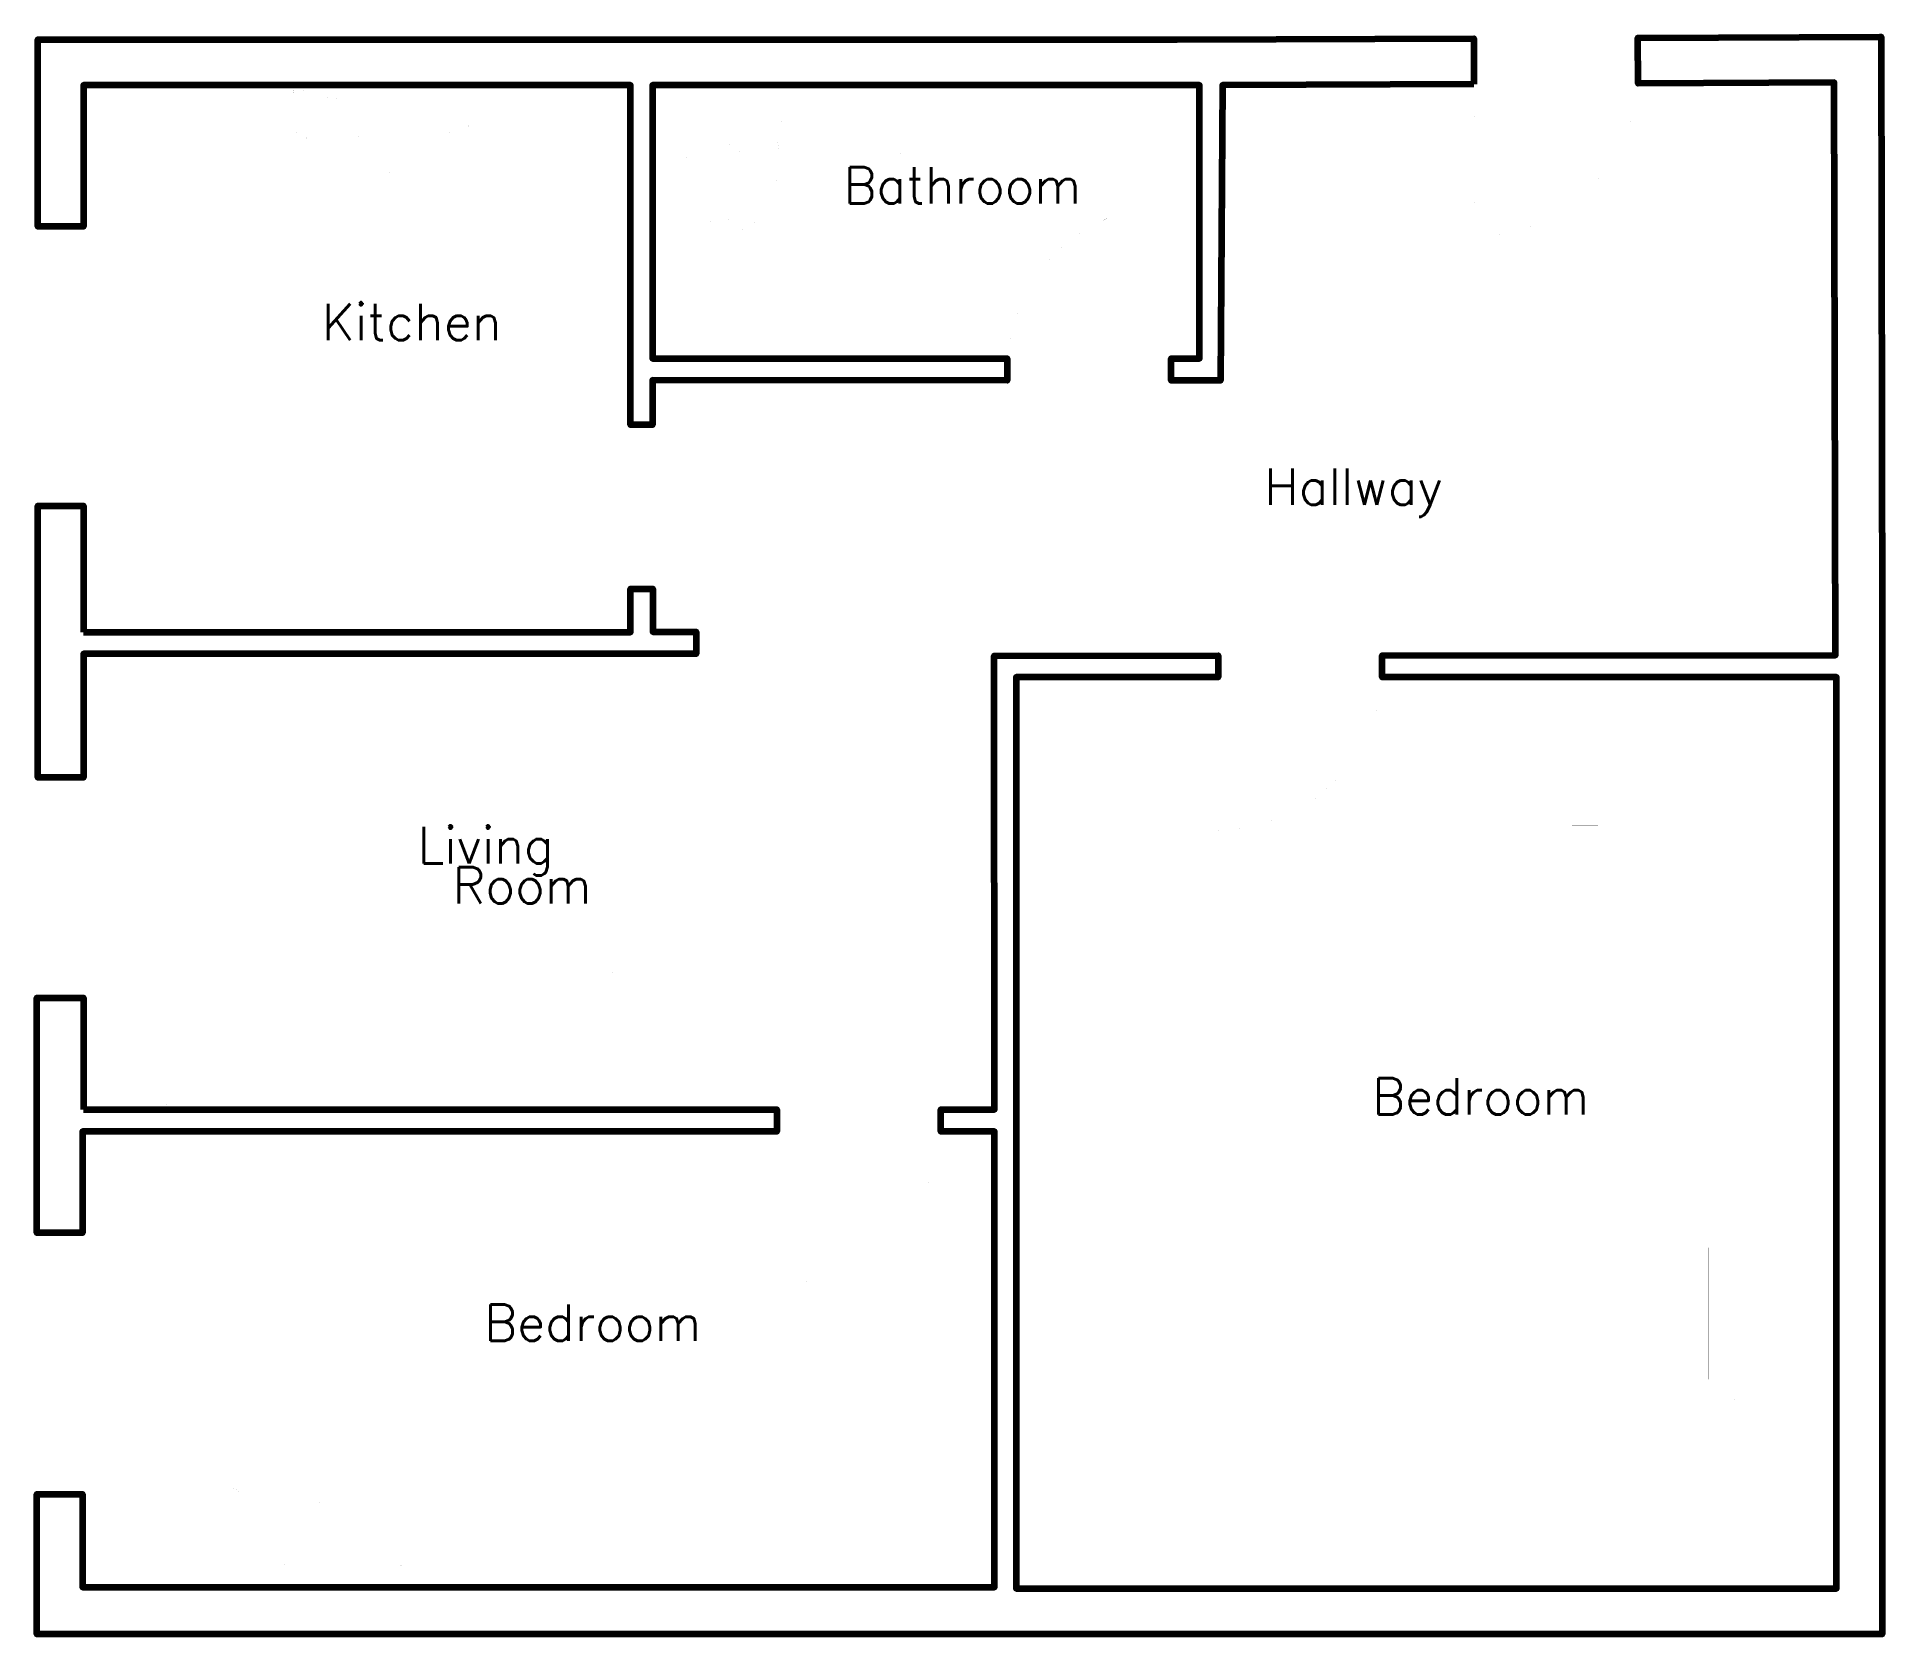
# Model space of a CAD drawing. Header units: metres. Extents: x -7.3 to 2.8, y -2.8 to 6.
import ezdxf
from ezdxf.enums import TextEntityAlignment as Align

# ---------------------------------------------------------------- set-up
doc = ezdxf.new("R2010")
doc.units = ezdxf.units.M
doc.header["$LTSCALE"] = 10
doc.layers.get('0').update_dxf_attribs({"linetype": 'CONTINUOUS', "lineweight": 100})
for name, color, linetype, lineweight in [('doors', 1, 'CONTINUOUS', 100), ('kitchencabinets.us', 4, 'CONTINUOUS', 100), ('plumbing', 15, 'CONTINUOUS', 100), ('roomitems', 2, 'CONTINUOUS', 100), ('texts', 5, 'CONTINUOUS', 100), ('walls', 8, 'CONTINUOUS', 100), ('windows', 3, 'CONTINUOUS', 100)]:
    doc.layers.add(name, color=color, linetype=linetype, lineweight=lineweight)
doc.styles.get("Standard").update_dxf_attribs({"font": 'txt', "width": 0.75, "bigfont": 'bigfont.shx'})

msp = doc.modelspace()

# ---------------------------------------------------------------- texts
at = {"layer": 'texts'}
for s, p in [('Bathroom', (-2.212, 5.191)), ('Kitchen', (-5.232, 4.441)), ('Hallway', (-0.068, 3.538)), ('Living', (-4.827, 1.571)), ('Room', (-4.627, 1.351)), ('Bedroom', (0.631, 0.193)), ('Bedroom', (-4.239, -1.049))]:
    msp.add_text(s, height=0.2, dxfattribs=at).set_placement(p, align=Align.MIDDLE_CENTER)

# ---------------------------------------------------------------- blocks, each defined once
blk = doc.blocks.new('W-0-0')
at = {"color": 0, "const_width": 0.01}
for points in [[(-450, -75), (-450, 0)], [(450, 0), (442, -122)], [(450, 0), (450, 0)], [(-450, -150), (-450, -75)], [(-450, -225), (-450, -150)], [(442, -122), (418, -239)], [(-450, -300), (-450, -225)], [(-450, -375), (-450, -300)], [(418, -239), (379, -350)], [(-450, -450), (-450, -375)], [(379, -350), (327, -454)], [(-450, -525), (-450, -450)], [(327, -454), (262, -550)], [(-450, -600), (-450, -525)], [(-450, -675), (-450, -600)], [(262, -550), (186, -636)], [(-450, -750), (-450, -675)], [(186, -636), (100, -712)], [(-450, -825), (-450, -750)], [(4, -777), (-100, -829)], [(100, -712), (4, -777)], [(-450, -900), (-450, -825)], [(-328, -892), (-450, -900)], [(-211, -868), (-328, -892)], [(-100, -829), (-211, -868)]]:
    blk.add_lwpolyline(points, dxfattribs=at)
blk = doc.blocks.new('F-0-0')
at = {"color": 0, "const_width": 0.01}
for points in [[(-543, 1144), (-543, 1144)], [(-543, 1144), (-453, 1144)], [(-543, 1139), (-543, 1144)], [(-543, 1144), (-543, 1144)], [(-543, 1144), (-543, 1144)], [(-543, 1134), (-543, 1139)], [(-543, 1129), (-543, 1134)], [(-543, 1124), (-543, 1129)], [(-543, 1119), (-543, 1124)], [(-543, 1115), (-543, 1119)], [(-543, 1110), (-543, 1115)], [(-453, 1144), (-362, 1144)], [(-362, 1144), (-272, 1144)], [(-272, 1144), (-181, 1144)], [(-181, 1144), (-91, 1144)], [(-91, 1144), (0, 1144)], [(0, 1144), (91, 1144)], [(91, 1144), (181, 1144)], [(181, 1144), (272, 1144)], [(272, 1144), (362, 1144)], [(362, 1144), (453, 1144)], [(453, 1144), (543, 1144)], [(543, 1144), (543, 1139)], [(543, 1139), (543, 1134)], [(543, 1134), (543, 1129)], [(543, 1129), (543, 1124)], [(543, 1124), (543, 1119)], [(543, 1119), (543, 1115)], [(543, 1115), (543, 1110)], [(-543, 1105), (-543, 1110)], [(-543, 1100), (-543, 1105)], [(-543, 1095), (-543, 1100)], [(-543, 1090), (-543, 1095)], [(-543, 1085), (-543, 1090)], [(-543, 1085), (-543, 1085)], [(-543, 1085), (-453, 1085)], [(-543, 899), (-543, 1085)], [(-543, 1085), (-543, 1085)], [(-543, 1085), (-543, 1085)], [(-453, 1085), (-543, 1085)], [(-453, 1085), (-362, 1085)], [(-362, 1085), (-453, 1085)], [(-362, 1085), (-272, 1085)], [(-272, 1085), (-362, 1085)], [(-284, 1011), (-272, 1017)], [(-272, 1085), (-181, 1085)], [(-181, 1085), (-272, 1085)], [(-272, 1017), (-259, 1022)], [(-259, 1022), (-244, 1025)], [(-244, 1025), (-230, 1027)], [(-230, 1027), (-230, 1027)], [(-230, 1027), (-191, 1027)], [(-230, 1027), (-230, 1027)], [(-230, 1027), (-230, 1027)], [(-230, 1027), (-230, 1027)], [(-230, 1027), (-230, 1027)], [(-230, 1027), (-230, 1027)], [(-230, 1027), (-230, 1027)], [(-230, 1027), (-230, 1027)], [(-230, 1027), (-230, 1027)], [(-230, 1027), (-230, 1027)], [(-230, 1027), (-230, 1027)], [(-230, 1027), (-230, 1027)], [(-230, 1027), (-230, 1027)], [(-230, 1027), (-230, 1027)], [(-230, 1027), (-230, 1027)], [(-191, 1027), (-153, 1027)], [(-181, 1085), (-91, 1085)], [(-91, 1085), (-181, 1085)], [(-153, 1027), (-115, 1027)], [(-115, 1027), (-76, 1027)], [(-91, 1085), (0, 1085)], [(0, 1085), (-91, 1085)], [(-76, 1027), (-38, 1027)], [(-38, 1027), (1, 1027)], [(0, 1085), (91, 1085)], [(91, 1085), (0, 1085)], [(1, 1027), (39, 1027)], [(39, 1027), (77, 1027)], [(77, 1027), (116, 1027)], [(91, 1085), (181, 1085)], [(181, 1085), (91, 1085)], [(116, 1027), (154, 1027)], [(154, 1027), (192, 1027)], [(181, 1085), (272, 1085)], [(272, 1085), (181, 1085)], [(192, 1027), (231, 1027)], [(231, 1027), (245, 1025)], [(245, 1025), (260, 1022)], [(260, 1022), (273, 1017)], [(272, 1085), (362, 1085)], [(362, 1085), (272, 1085)], [(273, 1017), (286, 1011)], [(362, 1085), (453, 1085)], [(453, 1085), (362, 1085)], [(453, 1085), (543, 1085)], [(543, 1085), (453, 1085)], [(543, 1110), (543, 1105)], [(543, 1105), (543, 1100)], [(543, 1100), (543, 1095)], [(543, 1095), (543, 1090)], [(543, 1090), (543, 1085)], [(543, 1085), (543, 899)], [(-338, 910), (-337, 926)], [(-337, 926), (-334, 941)], [(-334, 941), (-330, 956)], [(-330, 956), (-323, 969)], [(-323, 969), (-316, 981)], [(-316, 981), (-306, 992)], [(-306, 992), (-296, 1002)], [(-296, 1002), (-284, 1011)], [(286, 1011), (297, 1002)], [(297, 1002), (308, 992)], [(308, 992), (317, 981)], [(317, 981), (325, 969)], [(325, 969), (331, 956)], [(331, 956), (336, 941)], [(336, 941), (338, 926)], [(338, 926), (339, 910)], [(-543, 714), (-543, 899)], [(-338, 891), (-338, 910)], [(-338, 872), (-338, 891)], [(-338, 853), (-338, 872)], [(-338, 834), (-338, 853)], [(-338, 815), (-338, 834)], [(-338, 796), (-338, 815)], [(339, 910), (339, 891)], [(339, 891), (339, 872)], [(339, 872), (339, 853)], [(339, 853), (339, 834)], [(339, 834), (339, 815)], [(339, 815), (339, 796)], [(543, 899), (543, 714)], [(-543, 528), (-543, 714)], [(-338, 777), (-338, 796)], [(-338, 758), (-338, 777)], [(-338, 739), (-338, 758)], [(-338, 720), (-338, 739)], [(-338, 701), (-338, 720)], [(339, 796), (339, 777)], [(339, 777), (339, 758)], [(339, 758), (339, 739)], [(339, 739), (339, 720)], [(339, 720), (339, 701)], [(543, 714), (543, 528)], [(-338, 682), (-338, 701)], [(-337, 666), (-338, 682)], [(-334, 651), (-337, 666)], [(-330, 636), (-334, 651)], [(-323, 623), (-330, 636)], [(-316, 611), (-323, 623)], [(-306, 599), (-316, 611)], [(317, 611), (308, 599)], [(325, 623), (317, 611)], [(331, 636), (325, 623)], [(336, 651), (331, 636)], [(338, 666), (336, 651)], [(339, 682), (338, 666)], [(339, 701), (339, 682)], [(-543, 342), (-543, 528)], [(-296, 590), (-306, 599)], [(-284, 581), (-296, 590)], [(-272, 574), (-284, 581)], [(-259, 570), (-272, 574)], [(-244, 566), (-259, 570)], [(-230, 565), (-244, 566)], [(-191, 565), (-230, 565)], [(-153, 565), (-191, 565)], [(-115, 565), (-153, 565)], [(-76, 565), (-115, 565)], [(-38, 565), (-76, 565)], [(1, 565), (-38, 565)], [(39, 565), (1, 565)], [(77, 565), (39, 565)], [(116, 565), (77, 565)], [(154, 565), (116, 565)], [(192, 565), (154, 565)], [(231, 565), (192, 565)], [(245, 566), (231, 565)], [(260, 570), (245, 566)], [(273, 574), (260, 570)], [(286, 581), (273, 574)], [(297, 590), (286, 581)], [(308, 599), (297, 590)], [(543, 528), (543, 342)], [(-543, 442), (-543, 442)], [(-543, 442), (-483, 442)], [(-483, 442), (-423, 442)], [(-423, 442), (-362, 442)], [(-362, 442), (-302, 442)], [(-302, 442), (-242, 442)], [(-242, 442), (-181, 442)], [(-181, 442), (-121, 442)], [(-121, 442), (-61, 442)], [(-61, 442), (-1, 442)], [(-1, 442), (60, 442)], [(60, 442), (120, 442)], [(120, 442), (180, 442)], [(180, 442), (180, 442)], [(180, 442), (180, 418)], [(211, 418), (180, 442)], [(180, 418), (180, 393)], [(241, 393), (211, 418)], [(-543, 156), (-543, 342)], [(180, 393), (180, 369)], [(180, 369), (180, 345)], [(180, 345), (180, 320)], [(180, 320), (180, 296)], [(271, 369), (241, 393)], [(301, 345), (271, 369)], [(332, 320), (301, 345)], [(362, 296), (332, 320)], [(543, 342), (543, 156)], [(180, 296), (180, 272)], [(180, 272), (180, 247)], [(180, 247), (180, 223)], [(180, 223), (180, 198)], [(392, 272), (362, 296)], [(422, 247), (392, 272)], [(453, 223), (422, 247)], [(483, 198), (453, 223)], [(-543, -29), (-543, 156)], [(180, 198), (180, 174)], [(180, 174), (180, 150)], [(180, 150), (180, 150)], [(180, 150), (211, 150)], [(211, 150), (241, 150)], [(241, 150), (271, 150)], [(271, 150), (301, 150)], [(301, 150), (332, 150)], [(332, 150), (362, 150)], [(362, 150), (392, 150)], [(392, 150), (422, 150)], [(422, 150), (453, 150)], [(453, 150), (483, 150)], [(513, 174), (483, 198)], [(483, 150), (513, 150)], [(543, 150), (513, 174)], [(513, 150), (543, 150)], [(543, 156), (543, -29)], [(543, 150), (543, 150)], [(-543, -215), (-543, -29)], [(543, -29), (543, -215)], [(-543, -401), (-543, -215)], [(543, -215), (543, -401)], [(-543, -587), (-543, -401)], [(543, -401), (543, -587)], [(-543, -772), (-543, -587)], [(543, -587), (543, -772)], [(-543, -958), (-543, -772)], [(543, -772), (543, -958)], [(-543, -1144), (-543, -958)], [(543, -958), (543, -1144)], [(-453, -1144), (-543, -1144)], [(-362, -1144), (-453, -1144)], [(-272, -1144), (-362, -1144)], [(-181, -1144), (-272, -1144)], [(-91, -1144), (-181, -1144)], [(0, -1144), (-91, -1144)], [(91, -1144), (0, -1144)], [(181, -1144), (91, -1144)], [(272, -1144), (181, -1144)], [(362, -1144), (272, -1144)], [(453, -1144), (362, -1144)], [(543, -1144), (453, -1144)]]:
    blk.add_lwpolyline(points, dxfattribs=at)
blk = doc.blocks.new('F-0-1')
at = {"color": 0, "const_width": 0.01}
for points in [[(-525, 1123), (-525, 1123)], [(-525, 1123), (-438, 1123)], [(-525, 1118), (-525, 1123)], [(-525, 1123), (-525, 1123)], [(-525, 1123), (-525, 1123)], [(-525, 1113), (-525, 1118)], [(-525, 1109), (-525, 1113)], [(-438, 1123), (-350, 1123)], [(-350, 1123), (-263, 1123)], [(-263, 1123), (-175, 1123)], [(-175, 1123), (-88, 1123)], [(-88, 1123), (0, 1123)], [(0, 1123), (88, 1123)], [(88, 1123), (175, 1123)], [(175, 1123), (263, 1123)], [(263, 1123), (350, 1123)], [(350, 1123), (438, 1123)], [(438, 1123), (525, 1123)], [(525, 1123), (525, 1118)], [(525, 1118), (525, 1113)], [(525, 1113), (525, 1109)], [(-525, 1104), (-525, 1109)], [(-525, 1099), (-525, 1104)], [(-525, 1094), (-525, 1099)], [(-525, 1089), (-525, 1094)], [(-525, 1085), (-525, 1089)], [(-525, 1080), (-525, 1085)], [(-525, 1075), (-525, 1080)], [(-525, 1070), (-525, 1075)], [(-525, 1065), (-525, 1070)], [(-525, 1065), (-525, 1065)], [(-525, 1065), (-438, 1065)], [(-525, 883), (-525, 1065)], [(-525, 1065), (-525, 1065)], [(-525, 1065), (-525, 1065)], [(-438, 1065), (-525, 1065)], [(-438, 1065), (-350, 1065)], [(-350, 1065), (-438, 1065)], [(-350, 1065), (-263, 1065)], [(-263, 1065), (-350, 1065)], [(-263, 1065), (-175, 1065)], [(-175, 1065), (-263, 1065)], [(-175, 1065), (-88, 1065)], [(-88, 1065), (-175, 1065)], [(-88, 1065), (0, 1065)], [(0, 1065), (-88, 1065)], [(0, 1065), (88, 1065)], [(88, 1065), (0, 1065)], [(88, 1065), (175, 1065)], [(175, 1065), (88, 1065)], [(175, 1065), (263, 1065)], [(263, 1065), (175, 1065)], [(263, 1065), (350, 1065)], [(350, 1065), (263, 1065)], [(350, 1065), (438, 1065)], [(438, 1065), (350, 1065)], [(438, 1065), (525, 1065)], [(525, 1065), (438, 1065)], [(525, 1109), (525, 1104)], [(525, 1104), (525, 1099)], [(525, 1099), (525, 1094)], [(525, 1094), (525, 1089)], [(525, 1089), (525, 1085)], [(525, 1085), (525, 1080)], [(525, 1080), (525, 1075)], [(525, 1075), (525, 1070)], [(525, 1070), (525, 1065)], [(525, 1065), (525, 883)], [(-326, 909), (-323, 924)], [(-323, 924), (-319, 938)], [(-319, 938), (-313, 951)], [(-313, 951), (-305, 963)], [(-305, 963), (-296, 974)], [(-296, 974), (-286, 984)], [(-286, 984), (-275, 992)], [(-275, 992), (-263, 999)], [(-263, 999), (-250, 1004)], [(-250, 1004), (-236, 1007)], [(-236, 1007), (-222, 1008)], [(-222, 1008), (-222, 1008)], [(-222, 1008), (-185, 1008)], [(-222, 1008), (-222, 1008)], [(-222, 1008), (-222, 1008)], [(-222, 1008), (-222, 1008)], [(-222, 1008), (-222, 1008)], [(-222, 1008), (-222, 1008)], [(-222, 1008), (-222, 1008)], [(-222, 1008), (-222, 1008)], [(-222, 1008), (-222, 1008)], [(-222, 1008), (-222, 1008)], [(-222, 1008), (-222, 1008)], [(-222, 1008), (-222, 1008)], [(-222, 1008), (-222, 1008)], [(-222, 1008), (-222, 1008)], [(-222, 1008), (-222, 1008)], [(-185, 1008), (-148, 1008)], [(-148, 1008), (-111, 1008)], [(-111, 1008), (-74, 1008)], [(-74, 1008), (-37, 1008)], [(-37, 1008), (1, 1008)], [(1, 1008), (38, 1008)], [(38, 1008), (75, 1008)], [(75, 1008), (112, 1008)], [(112, 1008), (149, 1008)], [(149, 1008), (186, 1008)], [(186, 1008), (223, 1008)], [(223, 1008), (237, 1007)], [(237, 1007), (251, 1004)], [(251, 1004), (264, 999)], [(264, 999), (276, 992)], [(276, 992), (287, 984)], [(287, 984), (297, 974)], [(297, 974), (306, 963)], [(306, 963), (314, 951)], [(314, 951), (320, 938)], [(320, 938), (324, 924)], [(324, 924), (327, 909)], [(-525, 701), (-525, 883)], [(-327, 894), (-326, 909)], [(-327, 875), (-327, 894)], [(-327, 856), (-327, 875)], [(-327, 838), (-327, 856)], [(-327, 819), (-327, 838)], [(-327, 800), (-327, 819)], [(327, 909), (328, 894)], [(328, 894), (328, 875)], [(328, 875), (328, 856)], [(328, 856), (328, 838)], [(328, 838), (328, 819)], [(328, 819), (328, 800)], [(525, 883), (525, 701)], [(-327, 781), (-327, 800)], [(-327, 763), (-327, 781)], [(-327, 744), (-327, 763)], [(-327, 725), (-327, 744)], [(-327, 707), (-327, 725)], [(328, 800), (328, 781)], [(328, 781), (328, 763)], [(328, 763), (328, 744)], [(328, 744), (328, 725)], [(328, 725), (328, 707)], [(-525, 518), (-525, 701)], [(-327, 688), (-327, 707)], [(-327, 669), (-327, 688)], [(-326, 654), (-327, 669)], [(-323, 639), (-326, 654)], [(-319, 625), (-323, 639)], [(-313, 612), (-319, 625)], [(-305, 599), (-313, 612)], [(314, 612), (306, 599)], [(320, 625), (314, 612)], [(324, 639), (320, 625)], [(327, 654), (324, 639)], [(328, 669), (327, 654)], [(328, 707), (328, 688)], [(328, 688), (328, 669)], [(525, 701), (525, 518)], [(-525, 336), (-525, 518)], [(-296, 588), (-305, 599)], [(-286, 579), (-296, 588)], [(-275, 571), (-286, 579)], [(-263, 564), (-275, 571)], [(-250, 559), (-263, 564)], [(-236, 556), (-250, 559)], [(-222, 555), (-236, 556)], [(-185, 555), (-222, 555)], [(-148, 555), (-185, 555)], [(-111, 555), (-148, 555)], [(-74, 555), (-111, 555)], [(-37, 555), (-74, 555)], [(1, 555), (-37, 555)], [(38, 555), (1, 555)], [(75, 555), (38, 555)], [(112, 555), (75, 555)], [(149, 555), (112, 555)], [(186, 555), (149, 555)], [(223, 555), (186, 555)], [(237, 556), (223, 555)], [(251, 559), (237, 556)], [(264, 564), (251, 559)], [(276, 571), (264, 564)], [(287, 579), (276, 571)], [(297, 588), (287, 579)], [(306, 599), (297, 588)], [(525, 518), (525, 336)], [(-525, 434), (-525, 434)], [(-525, 434), (-467, 434)], [(-467, 434), (-409, 434)], [(-409, 434), (-350, 434)], [(-350, 434), (-292, 434)], [(-292, 434), (-234, 434)], [(-234, 434), (-175, 434)], [(-175, 434), (-117, 434)], [(-117, 434), (-59, 434)], [(-59, 434), (-1, 434)], [(-1, 434), (58, 434)], [(58, 434), (116, 434)], [(116, 434), (174, 434)], [(174, 434), (174, 434)], [(174, 434), (174, 410)], [(204, 410), (174, 434)], [(174, 410), (174, 386)], [(233, 386), (204, 410)], [(-525, 154), (-525, 336)], [(174, 386), (174, 362)], [(174, 362), (174, 338)], [(174, 338), (174, 314)], [(174, 314), (174, 290)], [(262, 362), (233, 386)], [(291, 338), (262, 362)], [(321, 314), (291, 338)], [(350, 290), (321, 314)], [(525, 336), (525, 154)], [(174, 290), (174, 267)], [(174, 267), (174, 243)], [(174, 243), (174, 219)], [(174, 219), (174, 195)], [(379, 267), (350, 290)], [(408, 243), (379, 267)], [(438, 219), (408, 243)], [(467, 195), (438, 219)], [(-525, -29), (-525, 154)], [(174, 195), (174, 171)], [(174, 171), (174, 147)], [(174, 147), (174, 147)], [(174, 147), (204, 147)], [(204, 147), (233, 147)], [(233, 147), (262, 147)], [(262, 147), (291, 147)], [(291, 147), (321, 147)], [(321, 147), (350, 147)], [(350, 147), (379, 147)], [(379, 147), (408, 147)], [(408, 147), (438, 147)], [(438, 147), (467, 147)], [(496, 171), (467, 195)], [(467, 147), (496, 147)], [(525, 147), (496, 171)], [(496, 147), (525, 147)], [(525, 154), (525, -29)], [(525, 147), (525, 147)], [(-525, -211), (-525, -29)], [(525, -29), (525, -211)], [(-525, -394), (-525, -211)], [(525, -211), (525, -394)], [(-525, -576), (-525, -394)], [(525, -394), (525, -576)], [(-525, -758), (-525, -576)], [(525, -576), (525, -758)], [(-525, -941), (-525, -758)], [(525, -758), (525, -941)], [(-525, -1123), (-525, -941)], [(525, -941), (525, -1123)], [(-438, -1123), (-525, -1123)], [(-350, -1123), (-438, -1123)], [(-263, -1123), (-350, -1123)], [(-175, -1123), (-263, -1123)], [(-88, -1123), (-175, -1123)], [(0, -1123), (-88, -1123)], [(88, -1123), (0, -1123)], [(175, -1123), (88, -1123)], [(263, -1123), (175, -1123)], [(350, -1123), (263, -1123)], [(438, -1123), (350, -1123)], [(525, -1123), (438, -1123)]]:
    blk.add_lwpolyline(points, dxfattribs=at)
blk = doc.blocks.new('F-0-2')
at = {"color": 0, "const_width": 0.01}
for points in [[(-962, 422), (-962, 422)], [(-962, 422), (-801, 422)], [(-962, 354), (-962, 422)], [(-962, 422), (-962, 422)], [(-962, 422), (-962, 422)], [(-801, 422), (-641, 422)], [(-641, 422), (-481, 422)], [(-481, 422), (-321, 422)], [(-321, 422), (-160, 422)], [(-160, 422), (0, 422)], [(0, 422), (160, 422)], [(160, 422), (321, 422)], [(321, 422), (481, 422)], [(481, 422), (641, 422)], [(641, 422), (801, 422)], [(801, 422), (962, 422)], [(962, 422), (962, 354)], [(-962, 286), (-962, 354)], [(962, 354), (962, 286)], [(-962, 218), (-962, 286)], [(-962, 150), (-962, 218)], [(962, 286), (962, 218)], [(962, 218), (962, 150)], [(-962, 82), (-962, 150)], [(962, 150), (962, 82)], [(-962, 14), (-962, 82)], [(-962, -54), (-962, 14)], [(962, 82), (962, 14)], [(962, 14), (962, -54)], [(-962, -122), (-962, -54)], [(962, -54), (962, -122)], [(-962, -190), (-962, -122)], [(-962, -258), (-962, -190)], [(962, -122), (962, -190)], [(962, -190), (962, -258)], [(-962, -326), (-962, -258)], [(962, -258), (962, -326)], [(-962, -394), (-962, -326)], [(-801, -394), (-962, -394)], [(-962, -394), (-962, -394)], [(-962, -394), (-801, -394)], [(-962, -396), (-962, -394)], [(-962, -394), (-962, -394)], [(-962, -394), (-962, -394)], [(-962, -399), (-962, -396)], [(-962, -401), (-962, -399)], [(-962, -403), (-962, -401)], [(-962, -406), (-962, -403)], [(-641, -394), (-801, -394)], [(-801, -394), (-641, -394)], [(-481, -394), (-641, -394)], [(-641, -394), (-481, -394)], [(-321, -394), (-481, -394)], [(-481, -394), (-321, -394)], [(-160, -394), (-321, -394)], [(-321, -394), (-160, -394)], [(-321, -396), (-321, -394)], [(-321, -399), (-321, -396)], [(-321, -401), (-321, -399)], [(-321, -403), (-321, -401)], [(-321, -406), (-321, -403)], [(0, -394), (-160, -394)], [(-160, -394), (0, -394)], [(160, -394), (0, -394)], [(0, -394), (160, -394)], [(321, -394), (160, -394)], [(160, -394), (321, -394)], [(481, -394), (321, -394)], [(321, -394), (481, -394)], [(321, -396), (321, -394)], [(321, -399), (321, -396)], [(321, -401), (321, -399)], [(321, -403), (321, -401)], [(321, -406), (321, -403)], [(641, -394), (481, -394)], [(481, -394), (641, -394)], [(801, -394), (641, -394)], [(641, -394), (801, -394)], [(962, -394), (801, -394)], [(801, -394), (962, -394)], [(962, -326), (962, -394)], [(962, -394), (962, -396)], [(962, -396), (962, -399)], [(962, -399), (962, -401)], [(962, -401), (962, -403)], [(962, -403), (962, -406)], [(-962, -408), (-962, -406)], [(-962, -410), (-962, -408)], [(-962, -413), (-962, -410)], [(-962, -415), (-962, -413)], [(-962, -417), (-962, -415)], [(-962, -420), (-962, -417)], [(-962, -422), (-962, -420)], [(-801, -422), (-962, -422)], [(-641, -422), (-801, -422)], [(-481, -422), (-641, -422)], [(-321, -422), (-481, -422)], [(-408, -440), (-408, -439)], [(-408, -439), (-407, -439)], [(-408, -442), (-408, -440)], [(-408, -440), (-408, -440)], [(-408, -440), (-408, -440)], [(-408, -440), (-408, -440)], [(-408, -440), (-408, -440)], [(-408, -443), (-408, -442)], [(-408, -444), (-408, -443)], [(-408, -446), (-408, -444)], [(-408, -447), (-408, -446)], [(-408, -449), (-408, -447)], [(-408, -450), (-408, -449)], [(-408, -452), (-408, -450)], [(-408, -453), (-408, -452)], [(-408, -454), (-408, -453)], [(-408, -456), (-408, -454)], [(-408, -457), (-408, -456)], [(-408, -458), (-408, -458)], [(-408, -458), (-408, -457)], [(-408, -457), (-408, -457)], [(-407, -458), (-408, -458)], [(-408, -458), (-408, -458)], [(-408, -458), (-408, -458)], [(-407, -439), (-407, -439)], [(-407, -439), (-405, -439)], [(-407, -439), (-407, -439)], [(-407, -439), (-407, -439)], [(-407, -439), (-407, -439)], [(-407, -439), (-407, -439)], [(-407, -439), (-407, -439)], [(-407, -439), (-407, -439)], [(-407, -439), (-407, -439)], [(-407, -439), (-407, -439)], [(-407, -439), (-407, -439)], [(-407, -439), (-407, -439)], [(-407, -439), (-407, -439)], [(-407, -439), (-407, -439)], [(-407, -439), (-407, -439)], [(-407, -439), (-407, -439)], [(-407, -439), (-407, -439)], [(-407, -439), (-407, -439)], [(-407, -439), (-407, -439)], [(-407, -439), (-407, -439)], [(-407, -439), (-407, -439)], [(-407, -439), (-407, -439)], [(-407, -459), (-407, -458)], [(-407, -458), (-407, -458)], [(-407, -458), (-407, -458)], [(-407, -458), (-407, -458)], [(-407, -458), (-407, -458)], [(-405, -459), (-407, -459)], [(-407, -459), (-407, -459)], [(-405, -422), (-405, -422)], [(-405, -422), (-404, -422)], [(-405, -423), (-405, -422)], [(-405, -422), (-405, -422)], [(-405, -422), (-405, -422)], [(-405, -425), (-405, -423)], [(-405, -426), (-405, -425)], [(-405, -428), (-405, -426)], [(-405, -429), (-405, -428)], [(-405, -430), (-405, -429)], [(-405, -432), (-405, -430)], [(-405, -433), (-405, -432)], [(-405, -435), (-405, -433)], [(-405, -436), (-405, -435)], [(-405, -437), (-405, -436)], [(-405, -439), (-405, -437)], [(-404, -439), (-405, -439)], [(-405, -439), (-404, -439)], [(-404, -459), (-405, -459)], [(-404, -422), (-403, -422)], [(-403, -439), (-404, -439)], [(-404, -439), (-402, -439)], [(-402, -459), (-404, -459)], [(-403, -422), (-402, -422)], [(-402, -439), (-403, -439)], [(-402, -422), (-401, -422)], [(-401, -439), (-402, -439)], [(-402, -439), (-401, -439)], [(-401, -459), (-402, -459)], [(-401, -422), (-400, -422)], [(-400, -439), (-401, -439)], [(-401, -439), (-400, -439)], [(-400, -459), (-401, -459)], [(-400, -422), (-399, -422)], [(-399, -439), (-400, -439)], [(-400, -439), (-398, -439)], [(-398, -459), (-400, -459)], [(-399, -422), (-398, -422)], [(-398, -439), (-399, -439)], [(-398, -422), (-397, -422)], [(-397, -439), (-398, -439)], [(-398, -439), (-397, -439)], [(-397, -459), (-398, -459)], [(-397, -422), (-396, -422)], [(-396, -439), (-397, -439)], [(-397, -439), (-395, -439)], [(-395, -459), (-397, -459)], [(-396, -422), (-395, -422)], [(-395, -439), (-396, -439)], [(-395, -422), (-393, -422)], [(-393, -439), (-395, -439)], [(-395, -439), (-394, -439)], [(-394, -459), (-395, -459)], [(-394, -439), (-393, -439)], [(-393, -459), (-394, -459)], [(-393, -422), (-392, -422)], [(-392, -439), (-393, -439)], [(-393, -439), (-391, -439)], [(-391, -459), (-393, -459)], [(-392, -422), (-392, -423)], [(-392, -423), (-392, -425)], [(-392, -425), (-392, -426)], [(-392, -426), (-392, -428)], [(-392, -428), (-392, -429)], [(-392, -429), (-392, -430)], [(-392, -430), (-392, -432)], [(-392, -432), (-392, -433)], [(-392, -433), (-392, -435)], [(-392, -435), (-392, -436)], [(-392, -436), (-392, -437)], [(-392, -437), (-392, -439)], [(-391, -439), (-390, -439)], [(-390, -459), (-391, -459)], [(-390, -439), (-390, -439)], [(-390, -439), (-389, -439)], [(-389, -458), (-390, -459)], [(-390, -459), (-390, -459)], [(-389, -439), (-389, -439)], [(-389, -439), (-389, -439)], [(-389, -439), (-389, -439)], [(-389, -439), (-389, -439)], [(-389, -439), (-389, -439)], [(-389, -439), (-389, -440)], [(-389, -440), (-389, -440)], [(-389, -440), (-389, -440)], [(-389, -440), (-389, -440)], [(-389, -440), (-389, -440)], [(-389, -440), (-389, -442)], [(-389, -442), (-389, -443)], [(-389, -443), (-389, -444)], [(-389, -444), (-389, -446)], [(-389, -446), (-389, -447)], [(-389, -447), (-389, -449)], [(-389, -449), (-389, -450)], [(-389, -450), (-389, -452)], [(-389, -452), (-389, -453)], [(-389, -453), (-389, -454)], [(-389, -454), (-389, -456)], [(-389, -456), (-389, -457)], [(-389, -457), (-389, -457)], [(-389, -457), (-389, -458)], [(-389, -458), (-389, -458)], [(-389, -458), (-389, -458)], [(-389, -458), (-389, -458)], [(-389, -458), (-389, -458)], [(-389, -458), (-389, -458)], [(-389, -458), (-389, -458)], [(-389, -458), (-389, -458)], [(-389, -458), (-389, -458)], [(-321, -408), (-321, -406)], [(-321, -410), (-321, -408)], [(-321, -413), (-321, -410)], [(-321, -415), (-321, -413)], [(-321, -417), (-321, -415)], [(-321, -420), (-321, -417)], [(-321, -422), (-321, -420)], [(-160, -422), (-321, -422)], [(-321, -422), (-321, -422)], [(-253, -442), (-253, -440)], [(-253, -440), (-253, -440)], [(-253, -440), (-253, -440)], [(-253, -440), (-253, -440)], [(-253, -440), (-252, -440)], [(-253, -443), (-253, -442)], [(-253, -444), (-253, -443)], [(-253, -446), (-253, -444)], [(-253, -447), (-253, -446)], [(-253, -449), (-253, -447)], [(-253, -450), (-253, -449)], [(-253, -452), (-253, -450)], [(-253, -453), (-253, -452)], [(-253, -454), (-253, -453)], [(-253, -456), (-253, -454)], [(-253, -457), (-253, -456)], [(-253, -458), (-253, -458)], [(-253, -458), (-253, -457)], [(-253, -457), (-253, -457)], [(-252, -458), (-253, -458)], [(-252, -440), (-252, -439)], [(-252, -439), (-252, -439)], [(-252, -439), (-252, -439)], [(-252, -439), (-252, -439)], [(-252, -439), (-252, -439)], [(-252, -439), (-252, -439)], [(-252, -439), (-252, -439)], [(-252, -439), (-251, -439)], [(-252, -459), (-252, -458)], [(-252, -458), (-252, -458)], [(-252, -458), (-252, -458)], [(-252, -458), (-252, -458)], [(-252, -458), (-252, -458)], [(-252, -458), (-252, -458)], [(-252, -458), (-252, -458)], [(-251, -459), (-252, -459)], [(-251, -439), (-251, -439)], [(-251, -439), (-250, -439)], [(-251, -439), (-251, -439)], [(-251, -439), (-251, -439)], [(-251, -439), (-251, -439)], [(-251, -439), (-251, -439)], [(-251, -439), (-251, -439)], [(-251, -439), (-251, -439)], [(-251, -439), (-251, -439)], [(-251, -439), (-251, -439)], [(-251, -439), (-251, -439)], [(-251, -439), (-251, -439)], [(-251, -439), (-251, -439)], [(-251, -439), (-251, -439)], [(-251, -439), (-251, -439)], [(-251, -439), (-251, -439)], [(-250, -459), (-251, -459)], [(-250, -439), (-249, -439)], [(-249, -459), (-250, -459)], [(-249, -422), (-249, -422)], [(-249, -422), (-248, -422)], [(-249, -423), (-249, -422)], [(-249, -422), (-249, -422)], [(-249, -422), (-249, -422)], [(-249, -425), (-249, -423)], [(-249, -426), (-249, -425)], [(-249, -428), (-249, -426)], [(-249, -429), (-249, -428)], [(-249, -430), (-249, -429)], [(-249, -432), (-249, -430)], [(-249, -433), (-249, -432)], [(-249, -435), (-249, -433)], [(-249, -436), (-249, -435)], [(-249, -437), (-249, -436)], [(-249, -439), (-249, -437)], [(-248, -439), (-249, -439)], [(-249, -439), (-247, -439)], [(-247, -459), (-249, -459)], [(-248, -422), (-247, -422)], [(-247, -439), (-248, -439)], [(-247, -422), (-246, -422)], [(-246, -439), (-247, -439)], [(-247, -439), (-246, -439)], [(-246, -459), (-247, -459)], [(-246, -422), (-245, -422)], [(-245, -439), (-246, -439)], [(-246, -439), (-244, -439)], [(-244, -459), (-246, -459)], [(-245, -422), (-243, -422)], [(-243, -439), (-245, -439)], [(-244, -439), (-243, -439)], [(-243, -459), (-244, -459)], [(-243, -422), (-242, -422)], [(-242, -439), (-243, -439)], [(-243, -439), (-242, -439)], [(-242, -459), (-243, -459)], [(-242, -422), (-241, -422)], [(-241, -439), (-242, -439)], [(-242, -439), (-240, -439)], [(-240, -459), (-242, -459)], [(-241, -422), (-240, -422)], [(-240, -439), (-241, -439)], [(-240, -422), (-239, -422)], [(-239, -439), (-240, -439)], [(-240, -439), (-239, -439)], [(-239, -459), (-240, -459)], [(-239, -422), (-238, -422)], [(-238, -439), (-239, -439)], [(-239, -439), (-237, -439)], [(-237, -459), (-239, -459)], [(-238, -422), (-237, -422)], [(-237, -439), (-238, -439)], [(-237, -422), (-236, -422)], [(-236, -439), (-237, -439)], [(-237, -439), (-236, -439)], [(-236, -459), (-237, -459)], [(-236, -422), (-236, -423)], [(-236, -423), (-236, -425)], [(-236, -425), (-236, -426)], [(-236, -426), (-236, -428)], [(-236, -428), (-236, -429)], [(-236, -429), (-236, -430)], [(-236, -430), (-236, -432)], [(-236, -432), (-236, -433)], [(-236, -433), (-236, -435)], [(-236, -435), (-236, -436)], [(-236, -436), (-236, -437)], [(-236, -437), (-236, -439)], [(-236, -439), (-235, -439)], [(-235, -459), (-236, -459)], [(-235, -439), (-234, -439)], [(-234, -439), (-234, -439)], [(-234, -458), (-234, -459)], [(-234, -459), (-235, -459)], [(-234, -439), (-234, -439)], [(-234, -439), (-234, -439)], [(-234, -439), (-234, -439)], [(-234, -439), (-234, -439)], [(-234, -439), (-234, -439)], [(-234, -439), (-234, -440)], [(-234, -440), (-233, -440)], [(-233, -458), (-234, -458)], [(-234, -458), (-234, -458)], [(-234, -458), (-234, -458)], [(-234, -458), (-234, -458)], [(-234, -458), (-234, -458)], [(-234, -458), (-234, -458)], [(-234, -458), (-234, -458)], [(-233, -440), (-233, -440)], [(-233, -440), (-233, -440)], [(-233, -440), (-233, -440)], [(-233, -440), (-233, -442)], [(-233, -442), (-233, -443)], [(-233, -443), (-233, -444)], [(-233, -444), (-233, -446)], [(-233, -446), (-233, -447)], [(-233, -447), (-233, -449)], [(-233, -449), (-233, -450)], [(-233, -450), (-233, -452)], [(-233, -452), (-233, -453)], [(-233, -453), (-233, -454)], [(-233, -454), (-233, -456)], [(-233, -456), (-233, -457)], [(-233, -457), (-233, -457)], [(-233, -457), (-233, -458)], [(-233, -458), (-233, -458)], [(0, -422), (-160, -422)], [(160, -422), (0, -422)], [(321, -422), (160, -422)], [(321, -408), (321, -406)], [(321, -410), (321, -408)], [(321, -413), (321, -410)], [(321, -415), (321, -413)], [(321, -417), (321, -415)], [(321, -420), (321, -417)], [(321, -422), (321, -420)], [(481, -422), (321, -422)], [(321, -422), (321, -422)], [(389, -440), (389, -439)], [(389, -439), (389, -439)], [(389, -439), (389, -439)], [(389, -439), (389, -439)], [(389, -439), (389, -439)], [(389, -439), (389, -439)], [(389, -439), (390, -439)], [(389, -442), (389, -440)], [(389, -440), (389, -440)], [(389, -440), (389, -440)], [(389, -440), (389, -440)], [(389, -440), (389, -440)], [(389, -443), (389, -442)], [(389, -444), (389, -443)], [(389, -446), (389, -444)], [(389, -447), (389, -446)], [(389, -449), (389, -447)], [(389, -450), (389, -449)], [(389, -452), (389, -450)], [(389, -453), (389, -452)], [(389, -454), (389, -453)], [(389, -456), (389, -454)], [(389, -457), (389, -456)], [(389, -458), (389, -458)], [(389, -458), (389, -457)], [(389, -457), (389, -457)], [(390, -459), (389, -458)], [(389, -458), (389, -458)], [(389, -458), (389, -458)], [(389, -458), (389, -458)], [(389, -458), (389, -458)], [(389, -458), (389, -458)], [(389, -458), (389, -458)], [(389, -458), (389, -458)], [(390, -439), (390, -439)], [(390, -439), (391, -439)], [(390, -439), (390, -439)], [(390, -439), (390, -439)], [(390, -439), (390, -439)], [(390, -439), (390, -439)], [(390, -439), (390, -439)], [(390, -439), (390, -439)], [(390, -439), (390, -439)], [(390, -439), (390, -439)], [(390, -439), (390, -439)], [(390, -439), (390, -439)], [(390, -439), (390, -439)], [(390, -439), (390, -439)], [(390, -439), (390, -439)], [(390, -439), (390, -439)], [(390, -439), (390, -439)], [(391, -459), (390, -459)], [(390, -459), (390, -459)], [(391, -439), (393, -439)], [(393, -459), (391, -459)], [(392, -422), (392, -422)], [(392, -422), (393, -422)], [(392, -423), (392, -422)], [(392, -422), (392, -422)], [(392, -422), (392, -422)], [(392, -425), (392, -423)], [(392, -426), (392, -425)], [(392, -428), (392, -426)], [(392, -429), (392, -428)], [(392, -430), (392, -429)], [(392, -432), (392, -430)], [(392, -433), (392, -432)], [(392, -435), (392, -433)], [(392, -436), (392, -435)], [(392, -437), (392, -436)], [(392, -439), (392, -437)], [(393, -439), (392, -439)], [(393, -422), (395, -422)], [(395, -439), (393, -439)], [(393, -439), (394, -439)], [(394, -459), (393, -459)], [(394, -439), (395, -439)], [(395, -459), (394, -459)], [(395, -422), (396, -422)], [(396, -439), (395, -439)], [(395, -439), (397, -439)], [(397, -459), (395, -459)], [(396, -422), (397, -422)], [(397, -439), (396, -439)], [(397, -422), (398, -422)], [(398, -439), (397, -439)], [(397, -439), (398, -439)], [(398, -459), (397, -459)], [(398, -422), (399, -422)], [(399, -439), (398, -439)], [(398, -439), (400, -439)], [(400, -459), (398, -459)], [(399, -422), (400, -422)], [(400, -439), (399, -439)], [(400, -422), (401, -422)], [(401, -439), (400, -439)], [(400, -439), (401, -439)], [(401, -459), (400, -459)], [(401, -422), (402, -422)], [(402, -439), (401, -439)], [(401, -439), (402, -439)], [(402, -459), (401, -459)], [(402, -422), (403, -422)], [(403, -439), (402, -439)], [(402, -439), (404, -439)], [(404, -459), (402, -459)], [(403, -422), (404, -422)], [(404, -439), (403, -439)], [(404, -422), (405, -422)], [(405, -439), (404, -439)], [(404, -439), (405, -439)], [(405, -459), (404, -459)], [(405, -422), (405, -423)], [(405, -423), (405, -425)], [(405, -425), (405, -426)], [(405, -426), (405, -428)], [(405, -428), (405, -429)], [(405, -429), (405, -430)], [(405, -430), (405, -432)], [(405, -432), (405, -433)], [(405, -433), (405, -435)], [(405, -435), (405, -436)], [(405, -436), (405, -437)], [(405, -437), (405, -439)], [(405, -439), (407, -439)], [(407, -459), (405, -459)], [(407, -439), (407, -439)], [(407, -459), (407, -459)], [(407, -439), (407, -439)], [(407, -439), (407, -439)], [(407, -439), (407, -439)], [(407, -439), (407, -439)], [(407, -439), (407, -439)], [(407, -439), (408, -439)], [(408, -458), (407, -458)], [(407, -458), (407, -458)], [(407, -458), (407, -458)], [(407, -458), (407, -458)], [(407, -458), (407, -458)], [(407, -458), (407, -459)], [(408, -439), (408, -440)], [(408, -440), (408, -440)], [(408, -440), (408, -440)], [(408, -440), (408, -440)], [(408, -440), (408, -440)], [(408, -440), (408, -442)], [(408, -442), (408, -443)], [(408, -443), (408, -444)], [(408, -444), (408, -446)], [(408, -446), (408, -447)], [(408, -447), (408, -449)], [(408, -449), (408, -450)], [(408, -450), (408, -452)], [(408, -452), (408, -453)], [(408, -453), (408, -454)], [(408, -454), (408, -456)], [(408, -456), (408, -457)], [(408, -457), (408, -457)], [(408, -457), (408, -458)], [(408, -458), (408, -458)], [(408, -458), (408, -458)], [(408, -458), (408, -458)], [(641, -422), (481, -422)], [(801, -422), (641, -422)], [(962, -422), (801, -422)], [(962, -406), (962, -408)], [(962, -408), (962, -410)], [(962, -410), (962, -413)], [(962, -413), (962, -415)], [(962, -415), (962, -417)], [(962, -417), (962, -420)], [(962, -420), (962, -422)]]:
    blk.add_lwpolyline(points, dxfattribs=at)
blk = doc.blocks.new('F-0-3')
at = {"color": 0, "const_width": 0.01}
for points in [[(-1338, 295), (-1338, 295)], [(-1338, 295), (-1115, 295)], [(-1338, 248), (-1338, 295)], [(-1338, 295), (-1338, 295)], [(-1338, 295), (-1338, 295)], [(-1338, 201), (-1338, 248)], [(-1115, 295), (-892, 295)], [(-892, 295), (-669, 295)], [(-669, 295), (-446, 295)], [(-446, 295), (-223, 295)], [(-223, 295), (0, 295)], [(0, 295), (223, 295)], [(223, 295), (446, 295)], [(446, 295), (669, 295)], [(669, 295), (892, 295)], [(892, 295), (1115, 295)], [(1115, 295), (1338, 295)], [(1338, 295), (1338, 248)], [(1338, 248), (1338, 201)], [(-1338, 154), (-1338, 201)], [(-1338, 108), (-1338, 154)], [(-1338, 61), (-1338, 108)], [(1338, 201), (1338, 154)], [(1338, 154), (1338, 108)], [(1338, 108), (1338, 61)], [(-1338, 14), (-1338, 61)], [(-1338, -33), (-1338, 14)], [(1338, 61), (1338, 14)], [(1338, 14), (1338, -33)], [(-1338, -80), (-1338, -33)], [(-1338, -126), (-1338, -80)], [(1338, -33), (1338, -80)], [(1338, -80), (1338, -126)], [(-1338, -173), (-1338, -126)], [(-1338, -220), (-1338, -173)], [(1338, -126), (1338, -173)], [(1338, -173), (1338, -220)], [(-1338, -267), (-1338, -220)], [(-1115, -267), (-1338, -267)], [(-1338, -267), (-1338, -267)], [(-1338, -267), (-1115, -267)], [(-1338, -269), (-1338, -267)], [(-1338, -267), (-1338, -267)], [(-1338, -267), (-1338, -267)], [(-1338, -271), (-1338, -269)], [(-1338, -274), (-1338, -271)], [(-1338, -276), (-1338, -274)], [(-1338, -278), (-1338, -276)], [(-1338, -281), (-1338, -278)], [(-1338, -283), (-1338, -281)], [(-1338, -285), (-1338, -283)], [(-1338, -288), (-1338, -285)], [(-1338, -290), (-1338, -288)], [(-1338, -292), (-1338, -290)], [(-1338, -295), (-1338, -292)], [(-1115, -295), (-1338, -295)], [(-892, -267), (-1115, -267)], [(-1115, -267), (-892, -267)], [(-892, -295), (-1115, -295)], [(-900, -304), (-899, -303)], [(-899, -303), (-898, -303)], [(-898, -303), (-896, -303)], [(-896, -303), (-896, -303)], [(-896, -303), (-894, -303)], [(-896, -303), (-896, -303)], [(-896, -303), (-896, -303)], [(-896, -303), (-896, -303)], [(-896, -303), (-896, -303)], [(-896, -303), (-896, -303)], [(-896, -303), (-896, -303)], [(-896, -303), (-896, -303)], [(-896, -303), (-896, -303)], [(-896, -303), (-896, -303)], [(-896, -303), (-896, -303)], [(-896, -303), (-896, -303)], [(-896, -303), (-896, -303)], [(-896, -303), (-896, -303)], [(-896, -303), (-896, -303)], [(-894, -303), (-893, -303)], [(-893, -303), (-891, -303)], [(-669, -267), (-892, -267)], [(-892, -267), (-669, -267)], [(-669, -295), (-892, -295)], [(-892, -295), (-892, -295)], [(-892, -295), (-891, -295)], [(-892, -296), (-892, -295)], [(-892, -295), (-892, -295)], [(-892, -295), (-892, -295)], [(-892, -297), (-892, -296)], [(-892, -296), (-892, -296)], [(-892, -298), (-892, -297)], [(-892, -299), (-892, -298)], [(-892, -298), (-892, -298)], [(-892, -300), (-892, -299)], [(-892, -301), (-892, -300)], [(-892, -300), (-892, -300)], [(-892, -302), (-892, -301)], [(-892, -303), (-892, -302)], [(-891, -303), (-892, -303)], [(-892, -303), (-892, -303)], [(-891, -295), (-890, -295)], [(-890, -303), (-891, -303)], [(-891, -303), (-889, -303)], [(-890, -295), (-888, -295)], [(-888, -303), (-890, -303)], [(-889, -303), (-887, -303)], [(-888, -295), (-887, -295)], [(-887, -303), (-888, -303)], [(-887, -295), (-886, -295)], [(-886, -303), (-887, -303)], [(-887, -303), (-885, -303)], [(-886, -295), (-885, -295)], [(-885, -303), (-886, -303)], [(-885, -295), (-883, -295)], [(-883, -303), (-885, -303)], [(-885, -303), (-883, -303)], [(-883, -295), (-882, -295)], [(-882, -303), (-883, -303)], [(-883, -303), (-881, -303)], [(-882, -295), (-881, -295)], [(-881, -303), (-882, -303)], [(-881, -295), (-880, -295)], [(-880, -303), (-881, -303)], [(-881, -303), (-879, -303)], [(-880, -295), (-878, -295)], [(-878, -303), (-880, -303)], [(-879, -303), (-877, -303)], [(-878, -295), (-877, -295)], [(-877, -303), (-878, -303)], [(-877, -295), (-877, -296)], [(-877, -296), (-877, -296)], [(-877, -296), (-877, -297)], [(-877, -297), (-877, -298)], [(-877, -298), (-877, -298)], [(-877, -298), (-877, -299)], [(-877, -299), (-877, -300)], [(-877, -300), (-877, -300)], [(-877, -300), (-877, -301)], [(-877, -301), (-877, -302)], [(-877, -302), (-877, -303)], [(-877, -303), (-877, -303)], [(-877, -303), (-875, -303)], [(-875, -303), (-873, -303)], [(-873, -303), (-872, -303)], [(-872, -303), (-871, -303)], [(-871, -303), (-870, -304)], [(-446, -267), (-669, -267)], [(-669, -267), (-446, -267)], [(-446, -295), (-669, -295)], [(-223, -267), (-446, -267)], [(-446, -267), (-223, -267)], [(-223, -295), (-446, -295)], [(-431, -269), (-431, -267)], [(-431, -271), (-431, -269)], [(-431, -274), (-431, -271)], [(-431, -276), (-431, -274)], [(-431, -278), (-431, -276)], [(-431, -281), (-431, -278)], [(-431, -283), (-431, -281)], [(-431, -285), (-431, -283)], [(-431, -288), (-431, -285)], [(-431, -290), (-431, -288)], [(-431, -292), (-431, -290)], [(-431, -295), (-431, -292)], [(-431, -295), (-431, -295)], [(-346, -304), (-346, -303)], [(-346, -303), (-345, -303)], [(-345, -303), (-343, -303)], [(-343, -303), (-343, -303)], [(-343, -303), (-341, -303)], [(-343, -303), (-343, -303)], [(-343, -303), (-343, -303)], [(-343, -303), (-343, -303)], [(-343, -303), (-343, -303)], [(-343, -303), (-343, -303)], [(-343, -303), (-343, -303)], [(-343, -303), (-343, -303)], [(-343, -303), (-343, -303)], [(-343, -303), (-343, -303)], [(-343, -303), (-343, -303)], [(-343, -303), (-343, -303)], [(-343, -303), (-343, -303)], [(-343, -303), (-343, -303)], [(-343, -303), (-343, -303)], [(-341, -303), (-339, -303)], [(-339, -295), (-339, -295)], [(-339, -295), (-338, -295)], [(-339, -296), (-339, -295)], [(-339, -295), (-339, -295)], [(-339, -295), (-339, -295)], [(-339, -297), (-339, -296)], [(-339, -296), (-339, -296)], [(-339, -298), (-339, -297)], [(-339, -299), (-339, -298)], [(-339, -298), (-339, -298)], [(-339, -300), (-339, -299)], [(-339, -301), (-339, -300)], [(-339, -300), (-339, -300)], [(-339, -302), (-339, -301)], [(-339, -303), (-339, -302)], [(-338, -303), (-339, -303)], [(-339, -303), (-339, -303)], [(-339, -303), (-337, -303)], [(-338, -295), (-336, -295)], [(-336, -303), (-338, -303)], [(-337, -303), (-335, -303)], [(-336, -295), (-335, -295)], [(-335, -303), (-336, -303)], [(-335, -295), (-334, -295)], [(-334, -303), (-335, -303)], [(-335, -303), (-334, -303)], [(-334, -295), (-333, -295)], [(-333, -303), (-334, -303)], [(-334, -303), (-332, -303)], [(-333, -295), (-332, -295)], [(-332, -303), (-333, -303)], [(-332, -295), (-330, -295)], [(-330, -303), (-332, -303)], [(-332, -303), (-330, -303)], [(-330, -295), (-329, -295)], [(-329, -303), (-330, -303)], [(-330, -303), (-328, -303)], [(-329, -295), (-328, -295)], [(-328, -303), (-329, -303)], [(-328, -295), (-327, -295)], [(-327, -303), (-328, -303)], [(-328, -303), (-326, -303)], [(-327, -295), (-325, -295)], [(-325, -303), (-327, -303)], [(-326, -303), (-324, -303)], [(-325, -295), (-324, -295)], [(-324, -303), (-325, -303)], [(-324, -295), (-324, -296)], [(-324, -296), (-324, -296)], [(-324, -296), (-324, -297)], [(-324, -297), (-324, -298)], [(-324, -298), (-324, -298)], [(-324, -298), (-324, -299)], [(-324, -299), (-324, -300)], [(-324, -300), (-324, -300)], [(-324, -300), (-324, -301)], [(-324, -301), (-324, -302)], [(-324, -302), (-324, -303)], [(-324, -303), (-324, -303)], [(-324, -303), (-322, -303)], [(-322, -303), (-320, -303)], [(-320, -303), (-319, -303)], [(-319, -303), (-318, -303)], [(-318, -303), (-317, -304)], [(0, -267), (-223, -267)], [(-223, -267), (0, -267)], [(0, -295), (-223, -295)], [(223, -267), (0, -267)], [(0, -267), (223, -267)], [(223, -295), (0, -295)], [(446, -267), (223, -267)], [(223, -267), (446, -267)], [(446, -295), (223, -295)], [(431, -269), (431, -267)], [(431, -271), (431, -269)], [(431, -274), (431, -271)], [(431, -276), (431, -274)], [(431, -278), (431, -276)], [(431, -281), (431, -278)], [(431, -283), (431, -281)], [(431, -285), (431, -283)], [(431, -288), (431, -285)], [(431, -290), (431, -288)], [(431, -292), (431, -290)], [(431, -295), (431, -292)], [(431, -295), (431, -295)], [(669, -267), (446, -267)], [(446, -267), (669, -267)], [(669, -295), (446, -295)], [(892, -267), (669, -267)], [(669, -267), (892, -267)], [(892, -295), (669, -295)], [(870, -304), (871, -303)], [(871, -303), (872, -303)], [(872, -303), (873, -303)], [(873, -303), (873, -303)], [(873, -303), (875, -303)], [(873, -303), (873, -303)], [(873, -303), (873, -303)], [(873, -303), (873, -303)], [(873, -303), (873, -303)], [(873, -303), (873, -303)], [(873, -303), (873, -303)], [(873, -303), (873, -303)], [(873, -303), (873, -303)], [(873, -303), (873, -303)], [(873, -303), (873, -303)], [(873, -303), (873, -303)], [(873, -303), (873, -303)], [(873, -303), (873, -303)], [(873, -303), (873, -303)], [(875, -303), (877, -303)], [(877, -295), (877, -295)], [(877, -295), (878, -295)], [(877, -296), (877, -295)], [(877, -295), (877, -295)], [(877, -295), (877, -295)], [(877, -297), (877, -296)], [(877, -296), (877, -296)], [(877, -298), (877, -297)], [(877, -299), (877, -298)], [(877, -298), (877, -298)], [(877, -300), (877, -299)], [(877, -301), (877, -300)], [(877, -300), (877, -300)], [(877, -302), (877, -301)], [(877, -303), (877, -302)], [(878, -303), (877, -303)], [(877, -303), (877, -303)], [(877, -303), (879, -303)], [(878, -295), (880, -295)], [(880, -303), (878, -303)], [(879, -303), (881, -303)], [(880, -295), (881, -295)], [(881, -303), (880, -303)], [(881, -295), (882, -295)], [(882, -303), (881, -303)], [(881, -303), (883, -303)], [(882, -295), (883, -295)], [(883, -303), (882, -303)], [(883, -295), (885, -295)], [(885, -303), (883, -303)], [(883, -303), (885, -303)], [(885, -295), (886, -295)], [(886, -303), (885, -303)], [(885, -303), (887, -303)], [(886, -295), (887, -295)], [(887, -303), (886, -303)], [(887, -295), (888, -295)], [(888, -303), (887, -303)], [(887, -303), (889, -303)], [(888, -295), (890, -295)], [(890, -303), (888, -303)], [(889, -303), (891, -303)], [(890, -295), (891, -295)], [(891, -303), (890, -303)], [(891, -295), (892, -295)], [(892, -303), (891, -303)], [(891, -303), (893, -303)], [(1115, -267), (892, -267)], [(892, -267), (1115, -267)], [(1115, -295), (892, -295)], [(892, -295), (892, -296)], [(892, -296), (892, -296)], [(892, -296), (892, -297)], [(892, -297), (892, -298)], [(892, -298), (892, -298)], [(892, -298), (892, -299)], [(892, -299), (892, -300)], [(892, -300), (892, -300)], [(892, -300), (892, -301)], [(892, -301), (892, -302)], [(892, -302), (892, -303)], [(892, -303), (892, -303)], [(893, -303), (894, -303)], [(894, -303), (896, -303)], [(896, -303), (898, -303)], [(898, -303), (899, -303)], [(899, -303), (900, -304)], [(1338, -267), (1115, -267)], [(1115, -267), (1338, -267)], [(1338, -295), (1115, -295)], [(1338, -220), (1338, -267)], [(1338, -267), (1338, -269)], [(1338, -269), (1338, -271)], [(1338, -271), (1338, -274)], [(1338, -274), (1338, -276)], [(1338, -276), (1338, -278)], [(1338, -278), (1338, -281)], [(1338, -281), (1338, -283)], [(1338, -283), (1338, -285)], [(1338, -285), (1338, -288)], [(1338, -288), (1338, -290)], [(1338, -290), (1338, -292)], [(1338, -292), (1338, -295)], [(-904, -308), (-903, -307)], [(-904, -309), (-904, -308)], [(-904, -310), (-904, -309)], [(-904, -311), (-904, -310)], [(-904, -313), (-904, -311)], [(-904, -314), (-904, -313)], [(-904, -315), (-904, -314)], [(-904, -316), (-904, -315)], [(-904, -317), (-904, -316)], [(-904, -318), (-904, -317)], [(-904, -320), (-904, -318)], [(-904, -321), (-904, -320)], [(-904, -322), (-904, -321)], [(-904, -323), (-904, -322)], [(-904, -324), (-904, -323)], [(-904, -325), (-904, -324)], [(-904, -326), (-904, -325)], [(-903, -327), (-904, -326)], [(-903, -307), (-902, -306)], [(-903, -307), (-903, -307)], [(-903, -328), (-903, -327)], [(-902, -329), (-903, -328)], [(-902, -306), (-902, -305)], [(-902, -305), (-901, -305)], [(-901, -330), (-902, -329)], [(-902, -329), (-902, -329)], [(-901, -305), (-900, -304)], [(-900, -330), (-901, -330)], [(-900, -304), (-900, -304)], [(-900, -331), (-900, -330)], [(-899, -331), (-900, -331)], [(-898, -331), (-899, -331)], [(-896, -331), (-898, -331)], [(-894, -331), (-896, -331)], [(-893, -331), (-894, -331)], [(-891, -331), (-893, -331)], [(-889, -331), (-891, -331)], [(-887, -331), (-889, -331)], [(-885, -331), (-887, -331)], [(-883, -331), (-885, -331)], [(-881, -331), (-883, -331)], [(-879, -331), (-881, -331)], [(-877, -331), (-879, -331)], [(-875, -331), (-877, -331)], [(-873, -331), (-875, -331)], [(-872, -331), (-873, -331)], [(-871, -331), (-872, -331)], [(-870, -331), (-871, -331)], [(-870, -304), (-869, -304)], [(-869, -330), (-870, -331)], [(-869, -304), (-868, -305)], [(-868, -330), (-869, -330)], [(-868, -305), (-867, -305)], [(-867, -329), (-868, -330)], [(-867, -305), (-867, -306)], [(-867, -306), (-866, -307)], [(-866, -328), (-867, -329)], [(-867, -329), (-867, -329)], [(-866, -307), (-866, -307)], [(-866, -307), (-865, -308)], [(-865, -326), (-866, -327)], [(-866, -327), (-866, -328)], [(-865, -308), (-865, -309)], [(-865, -309), (-865, -310)], [(-865, -310), (-865, -311)], [(-865, -311), (-865, -313)], [(-865, -313), (-865, -314)], [(-865, -314), (-865, -315)], [(-865, -315), (-865, -316)], [(-865, -316), (-865, -317)], [(-865, -317), (-865, -318)], [(-865, -318), (-865, -320)], [(-865, -320), (-865, -321)], [(-865, -321), (-865, -322)], [(-865, -322), (-865, -323)], [(-865, -323), (-865, -324)], [(-865, -324), (-865, -325)], [(-865, -325), (-865, -326)], [(-351, -308), (-350, -307)], [(-351, -309), (-351, -308)], [(-351, -310), (-351, -309)], [(-351, -311), (-351, -310)], [(-351, -313), (-351, -311)], [(-351, -314), (-351, -313)], [(-351, -315), (-351, -314)], [(-351, -316), (-351, -315)], [(-351, -317), (-351, -316)], [(-351, -318), (-351, -317)], [(-351, -320), (-351, -318)], [(-351, -321), (-351, -320)], [(-351, -322), (-351, -321)], [(-351, -323), (-351, -322)], [(-351, -324), (-351, -323)], [(-351, -325), (-351, -324)], [(-351, -326), (-351, -325)], [(-350, -327), (-351, -326)], [(-350, -307), (-349, -306)], [(-350, -307), (-350, -307)], [(-350, -328), (-350, -327)], [(-349, -329), (-350, -328)], [(-349, -306), (-349, -305)], [(-349, -305), (-348, -305)], [(-348, -330), (-349, -329)], [(-349, -329), (-349, -329)], [(-348, -305), (-347, -304)], [(-347, -330), (-348, -330)], [(-347, -304), (-346, -304)], [(-346, -331), (-347, -330)], [(-345, -331), (-346, -331)], [(-346, -331), (-346, -331)], [(-343, -331), (-345, -331)], [(-341, -331), (-343, -331)], [(-339, -331), (-341, -331)], [(-337, -331), (-339, -331)], [(-335, -331), (-337, -331)], [(-334, -331), (-335, -331)], [(-332, -331), (-334, -331)], [(-330, -331), (-332, -331)], [(-328, -331), (-330, -331)], [(-326, -331), (-328, -331)], [(-324, -331), (-326, -331)], [(-322, -331), (-324, -331)], [(-320, -331), (-322, -331)], [(-319, -331), (-320, -331)], [(-318, -331), (-319, -331)], [(-317, -331), (-318, -331)], [(-317, -304), (-316, -304)], [(-316, -330), (-317, -331)], [(-316, -304), (-315, -305)], [(-315, -330), (-316, -330)], [(-315, -305), (-314, -305)], [(-314, -329), (-315, -330)], [(-314, -305), (-314, -306)], [(-314, -306), (-313, -307)], [(-313, -328), (-314, -329)], [(-314, -329), (-314, -329)], [(-313, -307), (-313, -307)], [(-313, -307), (-312, -308)], [(-312, -326), (-313, -327)], [(-313, -327), (-313, -328)], [(-312, -308), (-312, -309)], [(-312, -309), (-312, -310)], [(-312, -310), (-312, -311)], [(-312, -311), (-312, -313)], [(-312, -313), (-312, -314)], [(-312, -314), (-312, -315)], [(-312, -315), (-312, -316)], [(-312, -316), (-312, -317)], [(-312, -317), (-312, -318)], [(-312, -318), (-312, -320)], [(-312, -320), (-312, -321)], [(-312, -321), (-312, -322)], [(-312, -322), (-312, -323)], [(-312, -323), (-312, -324)], [(-312, -324), (-312, -325)], [(-312, -325), (-312, -326)], [(865, -308), (866, -307)], [(865, -309), (865, -308)], [(865, -310), (865, -309)], [(865, -311), (865, -310)], [(865, -313), (865, -311)], [(865, -314), (865, -313)], [(865, -315), (865, -314)], [(865, -316), (865, -315)], [(865, -317), (865, -316)], [(865, -318), (865, -317)], [(865, -320), (865, -318)], [(865, -321), (865, -320)], [(865, -322), (865, -321)], [(865, -323), (865, -322)], [(865, -324), (865, -323)], [(865, -325), (865, -324)], [(865, -326), (865, -325)], [(866, -327), (865, -326)], [(866, -307), (867, -306)], [(866, -307), (866, -307)], [(866, -328), (866, -327)], [(867, -329), (866, -328)], [(867, -306), (867, -305)], [(867, -305), (868, -305)], [(868, -330), (867, -329)], [(867, -329), (867, -329)], [(868, -305), (869, -304)], [(869, -330), (868, -330)], [(869, -304), (870, -304)], [(870, -331), (869, -330)], [(871, -331), (870, -331)], [(872, -331), (871, -331)], [(873, -331), (872, -331)], [(875, -331), (873, -331)], [(877, -331), (875, -331)], [(879, -331), (877, -331)], [(881, -331), (879, -331)], [(883, -331), (881, -331)], [(885, -331), (883, -331)], [(887, -331), (885, -331)], [(889, -331), (887, -331)], [(891, -331), (889, -331)], [(893, -331), (891, -331)], [(894, -331), (893, -331)], [(896, -331), (894, -331)], [(898, -331), (896, -331)], [(899, -331), (898, -331)], [(900, -331), (899, -331)], [(900, -304), (900, -304)], [(900, -304), (901, -305)], [(901, -330), (900, -330)], [(900, -330), (900, -331)], [(901, -305), (902, -305)], [(902, -329), (901, -330)], [(902, -305), (902, -306)], [(902, -306), (903, -307)], [(903, -328), (902, -329)], [(902, -329), (902, -329)], [(903, -307), (903, -307)], [(903, -307), (904, -308)], [(904, -326), (903, -327)], [(903, -327), (903, -328)], [(904, -308), (904, -309)], [(904, -309), (904, -310)], [(904, -310), (904, -311)], [(904, -311), (904, -313)], [(904, -313), (904, -314)], [(904, -314), (904, -315)], [(904, -315), (904, -316)], [(904, -316), (904, -317)], [(904, -317), (904, -318)], [(904, -318), (904, -320)], [(904, -320), (904, -321)], [(904, -321), (904, -322)], [(904, -322), (904, -323)], [(904, -323), (904, -324)], [(904, -324), (904, -325)], [(904, -325), (904, -326)]]:
    blk.add_lwpolyline(points, dxfattribs=at)
blk = doc.blocks.new('W-1-1')
at = {"color": 0}
for points, const_width in [([(-598, 60), (-717, 60)], 0.01), ([(-717, 60), (-717, 50)], 0.01), ([(-598, 60), (-717, 60)], 0.01), ([(-711, 60), (-717, 60)], 0.01), ([(-717, 60), (-717, 50)], 0.01), ([(-717, 50), (-717, 40)], 0.01), ([(-717, 50), (-717, 40)], 0.01), ([(-717, 40), (-717, 30)], 0.01), ([(-717, 40), (-717, 30)], 0.01), ([(-717, 30), (-717, 20)], 0.01), ([(-717, 30), (-717, 20)], 0.01), ([(-717, 20), (-717, 10)], 0.01), ([(-717, 20), (-717, 10)], 0.01), ([(-717, 10), (-717, 0)], 0.01), ([(-717, 10), (-717, 0)], 0.01), ([(-717, 0), (-717, -10)], 0.01), ([(-717, 0), (-717, 0)], 0.01), ([(-717, 0), (-598, 0)], 0.01), ([(-717, 0), (-717, -10)], 0.01), ([(-717, 0), (-717, 0)], 0.04), ([(-717, 0), (-711, 0)], 0.04), ([(-704, 60), (-711, 60)], 0.01), ([(-711, 0), (-704, 0)], 0.04), ([(-697, 60), (-704, 60)], 0.01), ([(-704, 0), (-697, 0)], 0.04), ([(-691, 60), (-697, 60)], 0.01), ([(-697, 0), (-691, 0)], 0.04), ([(-684, 60), (-691, 60)], 0.01), ([(-691, 0), (-684, 0)], 0.04), ([(-677, 60), (-684, 60)], 0.01), ([(-684, 0), (-677, 0)], 0.04), ([(-671, 60), (-677, 60)], 0.01), ([(-677, 0), (-671, 0)], 0.04), ([(-664, 60), (-671, 60)], 0.01), ([(-671, 0), (-664, 0)], 0.04), ([(-657, 60), (-664, 60)], 0.01), ([(-664, 0), (-657, 0)], 0.04), ([(-651, 60), (-657, 60)], 0.01), ([(-657, 0), (-651, 0)], 0.04), ([(-644, 60), (-651, 60)], 0.01), ([(-651, 0), (-644, 0)], 0.04), ([(-637, 60), (-644, 60)], 0.01), ([(-644, 0), (-637, 0)], 0.04), ([(-637, 60), (-637, 60)], 0.01), ([(-478, 60), (-598, 60)], 0.01), ([(-478, 60), (-598, 60)], 0.01), ([(-598, 0), (-478, 0)], 0.01), ([(-359, 60), (-478, 60)], 0.01), ([(-359, 60), (-478, 60)], 0.01), ([(-478, 0), (-359, 0)], 0.01), ([(-239, 60), (-359, 60)], 0.01), ([(-239, 60), (-359, 60)], 0.01), ([(-359, 0), (-239, 0)], 0.01), ([(-120, 60), (-239, 60)], 0.01), ([(-120, 60), (-239, 60)], 0.01), ([(-239, 0), (-120, 0)], 0.01), ([(0, 60), (-120, 60)], 0.01), ([(0, 60), (-120, 60)], 0.01), ([(-120, 0), (0, 0)], 0.01), ([(120, 60), (0, 60)], 0.01), ([(120, 60), (0, 60)], 0.01), ([(0, 0), (120, 0)], 0.01), ([(239, 60), (120, 60)], 0.01), ([(239, 60), (120, 60)], 0.01), ([(120, 0), (239, 0)], 0.01), ([(359, 60), (239, 60)], 0.01), ([(359, 60), (239, 60)], 0.01), ([(239, 0), (359, 0)], 0.01), ([(478, 60), (359, 60)], 0.01), ([(478, 60), (359, 60)], 0.01), ([(359, 0), (478, 0)], 0.01), ([(598, 60), (478, 60)], 0.01), ([(598, 60), (478, 60)], 0.01), ([(478, 0), (598, 0)], 0.01), ([(717, 60), (598, 60)], 0.01), ([(717, 60), (598, 60)], 0.01), ([(598, 0), (717, 0)], 0.01), ([(644, 60), (637, 60)], 0.01), ([(637, 0), (637, 0)], 0.04), ([(637, 0), (644, 0)], 0.04), ([(651, 60), (644, 60)], 0.01), ([(644, 0), (651, 0)], 0.04), ([(657, 60), (651, 60)], 0.01), ([(651, 0), (657, 0)], 0.04), ([(664, 60), (657, 60)], 0.01), ([(657, 0), (664, 0)], 0.04), ([(671, 60), (664, 60)], 0.01), ([(664, 0), (671, 0)], 0.04), ([(677, 60), (671, 60)], 0.01), ([(671, 0), (677, 0)], 0.04), ([(684, 60), (677, 60)], 0.01), ([(677, 0), (684, 0)], 0.04), ([(691, 60), (684, 60)], 0.01), ([(684, 0), (691, 0)], 0.04), ([(697, 60), (691, 60)], 0.01), ([(691, 0), (697, 0)], 0.04), ([(704, 60), (697, 60)], 0.01), ([(697, 0), (704, 0)], 0.04), ([(711, 60), (704, 60)], 0.01), ([(704, 0), (711, 0)], 0.04), ([(717, 60), (711, 60)], 0.01), ([(711, 0), (717, 0)], 0.04), ([(717, 50), (717, 60)], 0.01), ([(717, 60), (717, 60)], 0.01), ([(717, 50), (717, 60)], 0.01), ([(717, 40), (717, 50)], 0.01), ([(717, 40), (717, 50)], 0.01), ([(717, 30), (717, 40)], 0.01), ([(717, 30), (717, 40)], 0.01), ([(717, 20), (717, 30)], 0.01), ([(717, 20), (717, 30)], 0.01), ([(717, 10), (717, 20)], 0.01), ([(717, 10), (717, 20)], 0.01), ([(717, 0), (717, 10)], 0.01), ([(717, 0), (717, 10)], 0.01), ([(717, -10), (717, 0)], 0.01), ([(717, -10), (717, 0)], 0.01), ([(-717, -10), (-717, -20)], 0.01), ([(-717, -10), (-717, -20)], 0.01), ([(-717, -20), (-717, -30)], 0.01), ([(-717, -20), (-717, -30)], 0.01), ([(-717, -30), (-717, -40)], 0.01), ([(-717, -30), (-717, -40)], 0.01), ([(-717, -40), (-717, -50)], 0.01), ([(-717, -40), (-717, -50)], 0.01), ([(-717, -50), (-717, -60)], 0.01), ([(-717, -50), (-717, -60)], 0.01), ([(-717, -60), (-717, -60)], 0.01), ([(-717, -60), (-598, -60)], 0.01), ([(-717, -60), (-717, -60)], 0.01), ([(-717, -60), (-717, -60)], 0.01), ([(-717, -60), (-717, -60)], 0.01), ([(-717, -60), (-717, -60)], 0.01), ([(-717, -60), (-717, -60)], 0.01), ([(-717, -60), (-717, -60)], 0.01), ([(-717, -60), (-717, -60)], 0.01), ([(-717, -60), (-717, -60)], 0.01), ([(-717, -60), (-717, -60)], 0.01), ([(-717, -60), (-717, -60)], 0.01), ([(-717, -60), (-717, -60)], 0.01), ([(-717, -60), (-717, -60)], 0.01), ([(-717, -60), (-717, -60)], 0.01), ([(-717, -60), (-717, -60)], 0.01), ([(-717, -60), (-717, -60)], 0.01), ([(-717, -60), (-598, -60)], 0.01), ([(-717, -60), (-711, -60)], 0.01), ([(-711, -60), (-704, -60)], 0.01), ([(-704, -60), (-697, -60)], 0.01), ([(-697, -60), (-691, -60)], 0.01), ([(-691, -60), (-684, -60)], 0.01), ([(-684, -60), (-677, -60)], 0.01), ([(-677, -60), (-671, -60)], 0.01), ([(-671, -60), (-664, -60)], 0.01), ([(-664, -60), (-657, -60)], 0.01), ([(-657, -60), (-651, -60)], 0.01), ([(-651, -60), (-644, -60)], 0.01), ([(-644, -60), (-637, -60)], 0.01), ([(-598, -60), (-478, -60)], 0.01), ([(-598, -60), (-478, -60)], 0.01), ([(-478, -60), (-359, -60)], 0.01), ([(-478, -60), (-359, -60)], 0.01), ([(-359, -60), (-239, -60)], 0.01), ([(-359, -60), (-239, -60)], 0.01), ([(-239, -60), (-120, -60)], 0.01), ([(-239, -60), (-120, -60)], 0.01), ([(-120, -60), (0, -60)], 0.01), ([(-120, -60), (0, -60)], 0.01), ([(0, -60), (120, -60)], 0.01), ([(0, -60), (120, -60)], 0.01), ([(120, -60), (239, -60)], 0.01), ([(120, -60), (239, -60)], 0.01), ([(239, -60), (359, -60)], 0.01), ([(239, -60), (359, -60)], 0.01), ([(359, -60), (478, -60)], 0.01), ([(359, -60), (478, -60)], 0.01), ([(478, -60), (598, -60)], 0.01), ([(478, -60), (598, -60)], 0.01), ([(598, -60), (717, -60)], 0.01), ([(598, -60), (717, -60)], 0.01), ([(637, -60), (637, -60)], 0.01), ([(637, -60), (644, -60)], 0.01), ([(644, -60), (651, -60)], 0.01), ([(651, -60), (657, -60)], 0.01), ([(657, -60), (664, -60)], 0.01), ([(664, -60), (671, -60)], 0.01), ([(671, -60), (677, -60)], 0.01), ([(677, -60), (684, -60)], 0.01), ([(684, -60), (691, -60)], 0.01), ([(691, -60), (697, -60)], 0.01), ([(697, -60), (704, -60)], 0.01), ([(704, -60), (711, -60)], 0.01), ([(711, -60), (717, -60)], 0.01), ([(717, -20), (717, -10)], 0.01), ([(717, -20), (717, -10)], 0.01), ([(717, -30), (717, -20)], 0.01), ([(717, -30), (717, -20)], 0.01), ([(717, -40), (717, -30)], 0.01), ([(717, -40), (717, -30)], 0.01), ([(717, -50), (717, -40)], 0.01), ([(717, -50), (717, -40)], 0.01), ([(717, -60), (717, -50)], 0.01), ([(717, -60), (717, -50)], 0.01)]:
    blk.add_lwpolyline(points, dxfattribs=dict(at, const_width=const_width))
blk = doc.blocks.new('W-1-0')
at = {"color": 0, "const_width": 0.01}
for points in [[(-450, -75), (-450, 0)], [(450, 0), (442, -122)], [(450, 0), (450, 0)], [(-450, -150), (-450, -75)], [(-450, -225), (-450, -150)], [(442, -122), (418, -239)], [(-450, -300), (-450, -225)], [(-450, -375), (-450, -300)], [(418, -239), (379, -350)], [(-450, -450), (-450, -375)], [(379, -350), (327, -454)], [(-450, -525), (-450, -450)], [(327, -454), (262, -550)], [(-450, -600), (-450, -525)], [(-450, -675), (-450, -600)], [(262, -550), (186, -636)], [(-450, -750), (-450, -675)], [(186, -636), (100, -712)], [(-450, -825), (-450, -750)], [(4, -777), (-100, -829)], [(100, -712), (4, -777)], [(-450, -900), (-450, -825)], [(-328, -892), (-450, -900)], [(-211, -868), (-328, -892)], [(-100, -829), (-211, -868)]]:
    blk.add_lwpolyline(points, dxfattribs=at)
blk = doc.blocks.new('F-1-0')
at = {"color": 0, "const_width": 0.01}
for points in [[(-680, 960), (-680, 960)], [(-680, 960), (-566, 960)], [(-680, 955), (-680, 960)], [(-680, 960), (-680, 960)], [(-680, 960), (-680, 960)], [(-680, 950), (-680, 955)], [(-680, 946), (-680, 950)], [(-680, 941), (-680, 946)], [(-680, 936), (-680, 941)], [(-680, 931), (-680, 936)], [(-680, 927), (-680, 931)], [(-680, 922), (-680, 927)], [(-680, 917), (-680, 922)], [(-680, 912), (-680, 917)], [(-680, 908), (-680, 912)], [(-566, 960), (-452, 960)], [(-452, 960), (-338, 960)], [(-338, 960), (-223, 960)], [(-223, 960), (-109, 960)], [(-109, 960), (5, 960)], [(5, 960), (119, 960)], [(119, 960), (233, 960)], [(233, 960), (347, 960)], [(347, 960), (462, 960)], [(462, 960), (576, 960)], [(576, 960), (690, 960)], [(690, 960), (690, 955)], [(690, 955), (690, 950)], [(690, 950), (690, 946)], [(690, 946), (690, 941)], [(690, 941), (690, 936)], [(690, 936), (690, 931)], [(690, 931), (690, 927)], [(690, 927), (690, 922)], [(690, 922), (690, 917)], [(690, 917), (690, 912)], [(690, 912), (690, 908)], [(-680, 903), (-680, 908)], [(-680, 903), (-680, 903)], [(-680, 903), (-566, 903)], [(-680, 753), (-680, 903)], [(-680, 903), (-680, 903)], [(-680, 903), (-680, 903)], [(-566, 903), (-680, 903)], [(-680, 903), (-680, 903)], [(-680, 903), (-680, 753)], [(-566, 903), (-680, 903)], [(-575, 804), (-567, 813)], [(-567, 813), (-558, 821)], [(-566, 903), (-452, 903)], [(-452, 903), (-566, 903)], [(-452, 903), (-566, 903)], [(-558, 821), (-548, 828)], [(-548, 828), (-538, 834)], [(-538, 834), (-526, 838)], [(-526, 838), (-514, 840)], [(-514, 840), (-501, 841)], [(-501, 841), (-501, 841)], [(-501, 841), (-470, 841)], [(-501, 841), (-501, 841)], [(-501, 841), (-501, 841)], [(-501, 841), (-501, 841)], [(-501, 841), (-501, 841)], [(-501, 841), (-501, 841)], [(-501, 841), (-501, 841)], [(-501, 841), (-501, 841)], [(-501, 841), (-501, 841)], [(-501, 841), (-501, 841)], [(-501, 841), (-501, 841)], [(-501, 841), (-501, 841)], [(-501, 841), (-501, 841)], [(-501, 841), (-501, 841)], [(-501, 841), (-501, 841)], [(-470, 841), (-439, 841)], [(-452, 903), (-338, 903)], [(-338, 903), (-452, 903)], [(-338, 903), (-452, 903)], [(-439, 841), (-408, 841)], [(-408, 841), (-377, 841)], [(-377, 841), (-346, 841)], [(-346, 841), (-315, 841)], [(-338, 903), (-223, 903)], [(-223, 903), (-338, 903)], [(-223, 903), (-338, 903)], [(-315, 841), (-283, 841)], [(-283, 841), (-252, 841)], [(-252, 841), (-221, 841)], [(-223, 903), (-109, 903)], [(-109, 903), (-223, 903)], [(-109, 903), (-223, 903)], [(-221, 841), (-190, 841)], [(-190, 841), (-159, 841)], [(-159, 841), (-128, 841)], [(-128, 841), (-115, 840)], [(-115, 840), (-103, 838)], [(-109, 903), (5, 903)], [(5, 903), (-109, 903)], [(5, 903), (-109, 903)], [(-103, 838), (-91, 834)], [(-91, 834), (-81, 828)], [(-81, 828), (-71, 821)], [(-71, 821), (-62, 813)], [(-62, 813), (-54, 804)], [(5, 903), (119, 903)], [(119, 903), (5, 903)], [(119, 903), (5, 903)], [(75, 804), (83, 813)], [(83, 813), (92, 821)], [(92, 821), (102, 828)], [(102, 828), (112, 834)], [(112, 834), (124, 838)], [(119, 903), (233, 903)], [(233, 903), (119, 903)], [(233, 903), (119, 903)], [(124, 838), (136, 840)], [(136, 840), (149, 841)], [(149, 841), (149, 841)], [(149, 841), (180, 841)], [(149, 841), (149, 841)], [(149, 841), (149, 841)], [(149, 841), (149, 841)], [(149, 841), (149, 841)], [(149, 841), (149, 841)], [(149, 841), (149, 841)], [(149, 841), (149, 841)], [(149, 841), (149, 841)], [(149, 841), (149, 841)], [(149, 841), (149, 841)], [(149, 841), (149, 841)], [(149, 841), (149, 841)], [(149, 841), (149, 841)], [(149, 841), (149, 841)], [(180, 841), (211, 841)], [(211, 841), (242, 841)], [(233, 903), (347, 903)], [(347, 903), (233, 903)], [(347, 903), (233, 903)], [(242, 841), (273, 841)], [(273, 841), (304, 841)], [(304, 841), (335, 841)], [(335, 841), (366, 841)], [(347, 903), (462, 903)], [(462, 903), (347, 903)], [(462, 903), (347, 903)], [(366, 841), (397, 841)], [(397, 841), (428, 841)], [(428, 841), (459, 841)], [(459, 841), (490, 841)], [(462, 903), (576, 903)], [(576, 903), (462, 903)], [(576, 903), (462, 903)], [(490, 841), (521, 841)], [(521, 841), (534, 840)], [(534, 840), (546, 838)], [(546, 838), (558, 834)], [(558, 834), (568, 828)], [(568, 828), (578, 821)], [(576, 903), (690, 903)], [(690, 903), (576, 903)], [(690, 903), (576, 903)], [(578, 821), (587, 813)], [(587, 813), (595, 804)], [(690, 908), (690, 903)], [(690, 903), (690, 753)], [(690, 753), (690, 903)], [(690, 903), (690, 903)], [(-680, 603), (-680, 753)], [(-680, 753), (-680, 604)], [(-595, 747), (-594, 760)], [(-595, 733), (-595, 747)], [(-595, 719), (-595, 733)], [(-595, 705), (-595, 719)], [(-594, 760), (-592, 772)], [(-592, 772), (-588, 784)], [(-588, 784), (-582, 794)], [(-582, 794), (-575, 804)], [(-54, 804), (-47, 794)], [(-47, 794), (-41, 784)], [(-41, 784), (-37, 772)], [(-37, 772), (-35, 760)], [(-35, 760), (-34, 747)], [(-34, 747), (-34, 733)], [(-34, 733), (-34, 719)], [(-34, 719), (-34, 705)], [(55, 747), (56, 760)], [(55, 733), (55, 747)], [(55, 719), (55, 733)], [(55, 705), (55, 719)], [(56, 760), (58, 772)], [(58, 772), (62, 784)], [(62, 784), (68, 794)], [(68, 794), (75, 804)], [(595, 804), (602, 794)], [(602, 794), (608, 784)], [(608, 784), (612, 772)], [(612, 772), (614, 760)], [(614, 760), (615, 747)], [(615, 747), (615, 733)], [(615, 733), (615, 719)], [(615, 719), (615, 705)], [(690, 753), (690, 603)], [(690, 604), (690, 753)], [(-595, 691), (-595, 705)], [(-595, 677), (-595, 691)], [(-595, 663), (-595, 677)], [(-595, 649), (-595, 663)], [(-595, 635), (-595, 649)], [(-595, 621), (-595, 635)], [(-595, 607), (-595, 621)], [(-34, 705), (-34, 691)], [(-34, 691), (-34, 677)], [(-34, 677), (-34, 663)], [(-34, 663), (-34, 649)], [(-34, 649), (-34, 635)], [(-34, 635), (-34, 621)], [(-34, 621), (-34, 607)], [(55, 691), (55, 705)], [(55, 677), (55, 691)], [(55, 663), (55, 677)], [(55, 649), (55, 663)], [(55, 635), (55, 649)], [(55, 621), (55, 635)], [(55, 607), (55, 621)], [(615, 705), (615, 691)], [(615, 691), (615, 677)], [(615, 677), (615, 663)], [(615, 663), (615, 649)], [(615, 649), (615, 635)], [(615, 635), (615, 621)], [(615, 621), (615, 607)], [(-680, 454), (-680, 603)], [(-680, 604), (-680, 454)], [(-595, 593), (-595, 607)], [(-595, 579), (-595, 593)], [(-594, 566), (-595, 579)], [(-592, 554), (-594, 566)], [(-588, 542), (-592, 554)], [(-582, 532), (-588, 542)], [(-575, 522), (-582, 532)], [(-567, 513), (-575, 522)], [(-558, 505), (-567, 513)], [(-62, 513), (-71, 505)], [(-54, 522), (-62, 513)], [(-47, 532), (-54, 522)], [(-41, 542), (-47, 532)], [(-37, 554), (-41, 542)], [(-35, 566), (-37, 554)], [(-34, 579), (-35, 566)], [(-34, 607), (-34, 593)], [(-34, 593), (-34, 579)], [(55, 593), (55, 607)], [(55, 579), (55, 593)], [(56, 566), (55, 579)], [(58, 554), (56, 566)], [(62, 542), (58, 554)], [(68, 532), (62, 542)], [(75, 522), (68, 532)], [(83, 513), (75, 522)], [(92, 505), (83, 513)], [(587, 513), (578, 505)], [(595, 522), (587, 513)], [(602, 532), (595, 522)], [(608, 542), (602, 532)], [(612, 554), (608, 542)], [(614, 566), (612, 554)], [(615, 579), (614, 566)], [(615, 607), (615, 593)], [(615, 593), (615, 579)], [(690, 603), (690, 454)], [(690, 454), (690, 604)], [(-680, 304), (-680, 454)], [(-680, 454), (-680, 304)], [(-680, 431), (-680, 431)], [(-680, 431), (-594, 431)], [(-594, 431), (-507, 431)], [(-548, 498), (-558, 505)], [(-538, 492), (-548, 498)], [(-526, 488), (-538, 492)], [(-514, 486), (-526, 488)], [(-501, 485), (-514, 486)], [(-507, 431), (-421, 431)], [(-470, 485), (-501, 485)], [(-439, 485), (-470, 485)], [(-408, 485), (-439, 485)], [(-421, 431), (-335, 431)], [(-377, 485), (-408, 485)], [(-346, 485), (-377, 485)], [(-315, 485), (-346, 485)], [(-335, 431), (-248, 431)], [(-283, 485), (-315, 485)], [(-252, 485), (-283, 485)], [(-221, 485), (-252, 485)], [(-248, 431), (-162, 431)], [(-190, 485), (-221, 485)], [(-159, 485), (-190, 485)], [(-162, 431), (-76, 431)], [(-128, 485), (-159, 485)], [(-115, 486), (-128, 485)], [(-103, 488), (-115, 486)], [(-91, 492), (-103, 488)], [(-81, 498), (-91, 492)], [(-71, 505), (-81, 498)], [(-76, 431), (11, 431)], [(11, 431), (97, 431)], [(102, 498), (92, 505)], [(97, 431), (183, 431)], [(112, 492), (102, 498)], [(124, 488), (112, 492)], [(136, 486), (124, 488)], [(149, 485), (136, 486)], [(180, 485), (149, 485)], [(211, 485), (180, 485)], [(183, 431), (270, 431)], [(242, 485), (211, 485)], [(273, 485), (242, 485)], [(270, 431), (356, 431)], [(304, 485), (273, 485)], [(335, 485), (304, 485)], [(366, 485), (335, 485)], [(356, 431), (356, 431)], [(356, 431), (356, 411)], [(384, 411), (356, 431)], [(356, 411), (356, 392)], [(397, 485), (366, 485)], [(412, 392), (384, 411)], [(428, 485), (397, 485)], [(459, 485), (428, 485)], [(490, 485), (459, 485)], [(521, 485), (490, 485)], [(534, 486), (521, 485)], [(546, 488), (534, 486)], [(558, 492), (546, 488)], [(568, 498), (558, 492)], [(578, 505), (568, 498)], [(690, 454), (690, 304)], [(690, 304), (690, 454)], [(-680, 154), (-680, 304)], [(-680, 304), (-680, 155)], [(356, 392), (356, 372)], [(356, 372), (356, 352)], [(356, 352), (356, 333)], [(356, 333), (356, 313)], [(356, 313), (356, 293)], [(439, 372), (412, 392)], [(467, 352), (439, 372)], [(495, 333), (467, 352)], [(523, 313), (495, 333)], [(551, 293), (523, 313)], [(690, 304), (690, 154)], [(690, 155), (690, 304)], [(356, 293), (356, 274)], [(356, 274), (356, 254)], [(356, 254), (356, 234)], [(356, 234), (356, 215)], [(356, 215), (356, 195)], [(579, 274), (551, 293)], [(606, 254), (579, 274)], [(634, 234), (606, 254)], [(662, 215), (634, 234)], [(690, 195), (662, 215)], [(-680, 155), (-680, 5)], [(-680, 5), (-680, 154)], [(356, 195), (356, 195)], [(356, 195), (384, 195)], [(384, 195), (412, 195)], [(412, 195), (439, 195)], [(439, 195), (467, 195)], [(467, 195), (495, 195)], [(495, 195), (523, 195)], [(523, 195), (551, 195)], [(551, 195), (579, 195)], [(579, 195), (606, 195)], [(606, 195), (634, 195)], [(634, 195), (662, 195)], [(662, 195), (690, 195)], [(690, 195), (690, 195)], [(690, 5), (690, 155)], [(690, 154), (690, 5)], [(-680, -145), (-680, 5)], [(-680, 5), (-680, -145)], [(690, 5), (690, -145)], [(690, -145), (690, 5)], [(-680, -295), (-680, -145)], [(-680, -145), (-680, -294)], [(690, -145), (690, -295)], [(690, -294), (690, -145)], [(-680, -294), (-680, -444)], [(-680, -445), (-680, -295)], [(690, -444), (690, -294)], [(690, -295), (690, -445)], [(-680, -444), (-680, -594)], [(-680, -594), (-680, -445)], [(690, -594), (690, -444)], [(690, -445), (690, -594)], [(-680, -744), (-680, -594)], [(-680, -594), (-680, -743)], [(690, -594), (690, -744)], [(690, -743), (690, -594)], [(-680, -743), (-680, -893)], [(-680, -894), (-680, -744)], [(690, -893), (690, -743)], [(690, -744), (690, -894)], [(-680, -893), (-680, -893)], [(-680, -893), (-566, -893)], [(-680, -893), (-680, -893)], [(-680, -893), (-566, -893)], [(-680, -898), (-680, -893)], [(-680, -893), (-680, -893)], [(-680, -893), (-680, -893)], [(-566, -894), (-680, -894)], [(-680, -902), (-680, -898)], [(-680, -907), (-680, -902)], [(-680, -912), (-680, -907)], [(-566, -893), (-452, -893)], [(-566, -893), (-452, -893)], [(-452, -894), (-566, -894)], [(-452, -893), (-338, -893)], [(-452, -893), (-338, -893)], [(-338, -894), (-452, -894)], [(-338, -893), (-223, -893)], [(-338, -893), (-223, -893)], [(-223, -894), (-338, -894)], [(-223, -893), (-109, -893)], [(-223, -893), (-109, -893)], [(-109, -894), (-223, -894)], [(-109, -893), (5, -893)], [(-109, -893), (5, -893)], [(5, -894), (-109, -894)], [(5, -893), (119, -893)], [(5, -893), (119, -893)], [(119, -894), (5, -894)], [(119, -893), (233, -893)], [(119, -893), (233, -893)], [(233, -894), (119, -894)], [(233, -893), (347, -893)], [(233, -893), (347, -893)], [(347, -894), (233, -894)], [(347, -893), (462, -893)], [(347, -893), (462, -893)], [(462, -894), (347, -894)], [(462, -893), (576, -893)], [(462, -893), (576, -893)], [(576, -894), (462, -894)], [(576, -893), (690, -893)], [(576, -893), (690, -893)], [(690, -894), (576, -894)], [(690, -893), (690, -893)], [(690, -893), (690, -898)], [(690, -898), (690, -902)], [(690, -902), (690, -907)], [(690, -907), (690, -912)], [(-680, -917), (-680, -912)], [(-680, -922), (-680, -917)], [(-680, -926), (-680, -922)], [(-680, -931), (-680, -926)], [(-680, -936), (-680, -931)], [(-680, -941), (-680, -936)], [(-680, -945), (-680, -941)], [(-680, -950), (-680, -945)], [(-566, -950), (-680, -950)], [(-452, -950), (-566, -950)], [(-338, -950), (-452, -950)], [(-223, -950), (-338, -950)], [(-109, -950), (-223, -950)], [(5, -950), (-109, -950)], [(119, -950), (5, -950)], [(233, -950), (119, -950)], [(347, -950), (233, -950)], [(462, -950), (347, -950)], [(576, -950), (462, -950)], [(690, -950), (576, -950)], [(690, -912), (690, -917)], [(690, -917), (690, -922)], [(690, -922), (690, -926)], [(690, -926), (690, -931)], [(690, -931), (690, -936)], [(690, -936), (690, -941)], [(690, -941), (690, -945)], [(690, -945), (690, -950)]]:
    blk.add_lwpolyline(points, dxfattribs=at)
blk = doc.blocks.new('F-1-1')
at = {"color": 0, "const_width": 0.01}
for points in [[(-1148, 289), (-1148, 289)], [(-1148, 289), (-956, 289)], [(-1148, 243), (-1148, 289)], [(-1148, 289), (-1148, 289)], [(-1148, 289), (-1148, 289)], [(-1148, 196), (-1148, 243)], [(-956, 289), (-765, 289)], [(-765, 289), (-574, 289)], [(-574, 289), (-383, 289)], [(-383, 289), (-191, 289)], [(-191, 289), (0, 289)], [(0, 289), (191, 289)], [(191, 289), (383, 289)], [(383, 289), (574, 289)], [(574, 289), (765, 289)], [(765, 289), (956, 289)], [(956, 289), (1148, 289)], [(1148, 289), (1148, 243)], [(1148, 243), (1148, 196)], [(-1148, 149), (-1148, 196)], [(-1148, 103), (-1148, 149)], [(-1148, 56), (-1148, 103)], [(1148, 196), (1148, 149)], [(1148, 149), (1148, 103)], [(1148, 103), (1148, 56)], [(-1148, 10), (-1148, 56)], [(-1148, -37), (-1148, 10)], [(1148, 56), (1148, 10)], [(1148, 10), (1148, -37)], [(-1148, -84), (-1148, -37)], [(-1148, -130), (-1148, -84)], [(1148, -37), (1148, -84)], [(1148, -84), (1148, -130)], [(-1148, -177), (-1148, -130)], [(-1148, -223), (-1148, -177)], [(1148, -130), (1148, -177)], [(1148, -177), (1148, -223)], [(-1148, -270), (-1148, -223)], [(-956, -270), (-1148, -270)], [(-1148, -270), (-1148, -270)], [(-1148, -270), (-956, -270)], [(-1148, -271), (-1148, -270)], [(-1148, -270), (-1148, -270)], [(-1148, -270), (-1148, -270)], [(-1148, -273), (-1148, -271)], [(-1148, -275), (-1148, -273)], [(-1148, -276), (-1148, -275)], [(-1148, -278), (-1148, -276)], [(-1148, -279), (-1148, -278)], [(-1148, -281), (-1148, -279)], [(-1148, -283), (-1148, -281)], [(-1148, -284), (-1148, -283)], [(-1148, -286), (-1148, -284)], [(-1148, -287), (-1148, -286)], [(-1148, -289), (-1148, -287)], [(-956, -289), (-1148, -289)], [(-765, -270), (-956, -270)], [(-956, -270), (-765, -270)], [(-765, -289), (-956, -289)], [(-574, -270), (-765, -270)], [(-765, -270), (-574, -270)], [(-574, -289), (-765, -289)], [(-383, -270), (-574, -270)], [(-574, -270), (-383, -270)], [(-383, -289), (-574, -289)], [(-487, -302), (-487, -301)], [(-487, -301), (-487, -301)], [(-487, -301), (-486, -301)], [(-487, -303), (-487, -302)], [(-487, -304), (-487, -303)], [(-487, -305), (-487, -304)], [(-486, -301), (-486, -301)], [(-486, -301), (-486, -301)], [(-486, -301), (-486, -301)], [(-486, -301), (-486, -301)], [(-486, -301), (-486, -301)], [(-486, -301), (-486, -301)], [(-486, -301), (-485, -301)], [(-485, -301), (-485, -301)], [(-485, -301), (-483, -301)], [(-485, -301), (-485, -301)], [(-485, -301), (-485, -301)], [(-485, -301), (-485, -301)], [(-485, -301), (-485, -301)], [(-485, -301), (-485, -301)], [(-485, -301), (-485, -301)], [(-485, -301), (-485, -301)], [(-485, -301), (-485, -301)], [(-485, -301), (-485, -301)], [(-485, -301), (-485, -301)], [(-485, -301), (-485, -301)], [(-485, -301), (-485, -301)], [(-485, -301), (-485, -301)], [(-485, -301), (-485, -301)], [(-485, -301), (-485, -301)], [(-485, -301), (-485, -301)], [(-484, -289), (-484, -289)], [(-484, -289), (-482, -289)], [(-484, -290), (-484, -289)], [(-484, -289), (-484, -289)], [(-484, -289), (-484, -289)], [(-484, -291), (-484, -290)], [(-484, -292), (-484, -291)], [(-484, -293), (-484, -292)], [(-484, -294), (-484, -293)], [(-484, -295), (-484, -294)], [(-484, -296), (-484, -295)], [(-484, -297), (-484, -296)], [(-484, -298), (-484, -297)], [(-484, -299), (-484, -298)], [(-484, -300), (-484, -299)], [(-484, -301), (-484, -300)], [(-482, -301), (-484, -301)], [(-483, -301), (-482, -301)], [(-482, -289), (-481, -289)], [(-481, -301), (-482, -301)], [(-482, -301), (-480, -301)], [(-481, -289), (-480, -289)], [(-480, -301), (-481, -301)], [(-480, -289), (-478, -289)], [(-478, -301), (-480, -301)], [(-480, -301), (-478, -301)], [(-478, -289), (-477, -289)], [(-477, -301), (-478, -301)], [(-478, -301), (-477, -301)], [(-477, -289), (-476, -289)], [(-476, -301), (-477, -301)], [(-477, -301), (-475, -301)], [(-476, -289), (-475, -289)], [(-475, -301), (-476, -301)], [(-475, -289), (-473, -289)], [(-473, -301), (-475, -301)], [(-475, -301), (-473, -301)], [(-473, -289), (-472, -289)], [(-472, -301), (-473, -301)], [(-473, -301), (-472, -301)], [(-472, -289), (-471, -289)], [(-471, -301), (-472, -301)], [(-472, -301), (-470, -301)], [(-471, -289), (-469, -289)], [(-469, -301), (-471, -301)], [(-470, -301), (-468, -301)], [(-469, -289), (-468, -289)], [(-468, -301), (-469, -301)], [(-468, -289), (-468, -290)], [(-468, -290), (-468, -291)], [(-468, -291), (-468, -292)], [(-468, -292), (-468, -293)], [(-468, -293), (-468, -294)], [(-468, -294), (-468, -295)], [(-468, -295), (-468, -296)], [(-468, -296), (-468, -297)], [(-468, -297), (-468, -298)], [(-468, -298), (-468, -299)], [(-468, -299), (-468, -300)], [(-468, -300), (-468, -301)], [(-468, -301), (-467, -301)], [(-467, -301), (-465, -301)], [(-465, -301), (-465, -301)], [(-465, -301), (-465, -301)], [(-465, -301), (-465, -301)], [(-465, -301), (-464, -301)], [(-464, -301), (-464, -301)], [(-464, -301), (-464, -301)], [(-464, -301), (-464, -301)], [(-464, -301), (-464, -301)], [(-464, -301), (-464, -301)], [(-464, -301), (-464, -301)], [(-464, -301), (-464, -301)], [(-464, -301), (-464, -302)], [(-464, -302), (-464, -303)], [(-464, -303), (-464, -304)], [(-464, -304), (-464, -305)], [(-191, -270), (-383, -270)], [(-383, -270), (-191, -270)], [(-383, -271), (-383, -270)], [(-383, -273), (-383, -271)], [(-383, -275), (-383, -273)], [(-383, -276), (-383, -275)], [(-383, -278), (-383, -276)], [(-383, -279), (-383, -278)], [(-383, -281), (-383, -279)], [(-383, -283), (-383, -281)], [(-383, -284), (-383, -283)], [(-383, -286), (-383, -284)], [(-383, -287), (-383, -286)], [(-383, -289), (-383, -287)], [(-191, -289), (-383, -289)], [(-383, -289), (-383, -289)], [(-301, -302), (-301, -301)], [(-301, -301), (-301, -301)], [(-301, -301), (-301, -301)], [(-301, -301), (-301, -301)], [(-301, -301), (-301, -301)], [(-301, -301), (-301, -301)], [(-301, -301), (-301, -301)], [(-301, -301), (-301, -301)], [(-301, -301), (-300, -301)], [(-300, -301), (-300, -301)], [(-301, -303), (-301, -302)], [(-301, -304), (-301, -303)], [(-301, -305), (-301, -304)], [(-300, -301), (-300, -301)], [(-300, -301), (-298, -301)], [(-300, -301), (-300, -301)], [(-300, -301), (-300, -301)], [(-300, -301), (-300, -301)], [(-300, -301), (-300, -301)], [(-300, -301), (-300, -301)], [(-300, -301), (-300, -301)], [(-300, -301), (-300, -301)], [(-300, -301), (-300, -301)], [(-300, -301), (-300, -301)], [(-300, -301), (-300, -301)], [(-300, -301), (-300, -301)], [(-300, -301), (-300, -301)], [(-300, -301), (-300, -301)], [(-300, -301), (-300, -301)], [(-300, -301), (-300, -301)], [(-300, -301), (-300, -301)], [(-298, -301), (-297, -301)], [(-297, -289), (-297, -289)], [(-297, -289), (-296, -289)], [(-297, -290), (-297, -289)], [(-297, -289), (-297, -289)], [(-297, -289), (-297, -289)], [(-297, -291), (-297, -290)], [(-297, -292), (-297, -291)], [(-297, -293), (-297, -292)], [(-297, -294), (-297, -293)], [(-297, -295), (-297, -294)], [(-297, -296), (-297, -295)], [(-297, -297), (-297, -296)], [(-297, -298), (-297, -297)], [(-297, -299), (-297, -298)], [(-297, -300), (-297, -299)], [(-297, -301), (-297, -300)], [(-296, -301), (-297, -301)], [(-297, -301), (-295, -301)], [(-296, -289), (-294, -289)], [(-294, -301), (-296, -301)], [(-295, -301), (-293, -301)], [(-294, -289), (-293, -289)], [(-293, -301), (-294, -301)], [(-293, -289), (-292, -289)], [(-292, -301), (-293, -301)], [(-293, -301), (-292, -301)], [(-292, -289), (-290, -289)], [(-290, -301), (-292, -301)], [(-292, -301), (-290, -301)], [(-290, -289), (-289, -289)], [(-289, -301), (-290, -301)], [(-290, -301), (-288, -301)], [(-289, -289), (-288, -289)], [(-288, -301), (-289, -301)], [(-288, -289), (-287, -289)], [(-287, -301), (-288, -301)], [(-288, -301), (-287, -301)], [(-287, -289), (-285, -289)], [(-285, -301), (-287, -301)], [(-287, -301), (-285, -301)], [(-285, -289), (-284, -289)], [(-284, -301), (-285, -301)], [(-285, -301), (-283, -301)], [(-284, -289), (-283, -289)], [(-283, -301), (-284, -301)], [(-283, -289), (-282, -289)], [(-282, -301), (-283, -301)], [(-283, -301), (-282, -301)], [(-282, -289), (-282, -290)], [(-282, -290), (-282, -291)], [(-282, -291), (-282, -292)], [(-282, -292), (-282, -293)], [(-282, -293), (-282, -294)], [(-282, -294), (-282, -295)], [(-282, -295), (-282, -296)], [(-282, -296), (-282, -297)], [(-282, -297), (-282, -298)], [(-282, -298), (-282, -299)], [(-282, -299), (-282, -300)], [(-282, -300), (-282, -301)], [(-282, -301), (-280, -301)], [(-280, -301), (-280, -301)], [(-280, -301), (-280, -301)], [(-280, -301), (-279, -301)], [(-279, -301), (-279, -301)], [(-279, -301), (-279, -301)], [(-279, -301), (-279, -301)], [(-279, -301), (-279, -301)], [(-279, -301), (-279, -301)], [(-279, -301), (-279, -301)], [(-279, -301), (-279, -301)], [(-279, -301), (-278, -301)], [(-278, -301), (-278, -302)], [(-278, -302), (-278, -303)], [(-278, -303), (-278, -304)], [(-278, -304), (-278, -305)], [(0, -270), (-191, -270)], [(-191, -270), (0, -270)], [(0, -289), (-191, -289)], [(191, -270), (0, -270)], [(0, -270), (191, -270)], [(191, -289), (0, -289)], [(383, -270), (191, -270)], [(191, -270), (383, -270)], [(383, -289), (191, -289)], [(574, -270), (383, -270)], [(383, -270), (574, -270)], [(383, -271), (383, -270)], [(383, -273), (383, -271)], [(383, -275), (383, -273)], [(383, -276), (383, -275)], [(383, -278), (383, -276)], [(383, -279), (383, -278)], [(383, -281), (383, -279)], [(383, -283), (383, -281)], [(383, -284), (383, -283)], [(383, -286), (383, -284)], [(383, -287), (383, -286)], [(383, -289), (383, -287)], [(574, -289), (383, -289)], [(383, -289), (383, -289)], [(464, -302), (464, -301)], [(464, -301), (464, -301)], [(464, -301), (464, -301)], [(464, -301), (464, -301)], [(464, -301), (464, -301)], [(464, -301), (464, -301)], [(464, -301), (464, -301)], [(464, -301), (464, -301)], [(464, -301), (465, -301)], [(464, -303), (464, -302)], [(464, -304), (464, -303)], [(464, -305), (464, -304)], [(465, -301), (465, -301)], [(465, -301), (467, -301)], [(465, -301), (465, -301)], [(465, -301), (465, -301)], [(465, -301), (465, -301)], [(465, -301), (465, -301)], [(465, -301), (465, -301)], [(465, -301), (465, -301)], [(465, -301), (465, -301)], [(465, -301), (465, -301)], [(465, -301), (465, -301)], [(465, -301), (465, -301)], [(465, -301), (465, -301)], [(465, -301), (465, -301)], [(465, -301), (465, -301)], [(465, -301), (465, -301)], [(465, -301), (465, -301)], [(465, -301), (465, -301)], [(465, -301), (465, -301)], [(467, -301), (468, -301)], [(468, -289), (468, -289)], [(468, -289), (469, -289)], [(468, -290), (468, -289)], [(468, -289), (468, -289)], [(468, -289), (468, -289)], [(468, -291), (468, -290)], [(468, -292), (468, -291)], [(468, -293), (468, -292)], [(468, -294), (468, -293)], [(468, -295), (468, -294)], [(468, -296), (468, -295)], [(468, -297), (468, -296)], [(468, -298), (468, -297)], [(468, -299), (468, -298)], [(468, -300), (468, -299)], [(468, -301), (468, -300)], [(469, -301), (468, -301)], [(468, -301), (470, -301)], [(469, -289), (471, -289)], [(471, -301), (469, -301)], [(470, -301), (472, -301)], [(471, -289), (472, -289)], [(472, -301), (471, -301)], [(472, -289), (473, -289)], [(473, -301), (472, -301)], [(472, -301), (473, -301)], [(473, -289), (475, -289)], [(475, -301), (473, -301)], [(473, -301), (475, -301)], [(475, -289), (476, -289)], [(476, -301), (475, -301)], [(475, -301), (477, -301)], [(476, -289), (477, -289)], [(477, -301), (476, -301)], [(477, -289), (478, -289)], [(478, -301), (477, -301)], [(477, -301), (478, -301)], [(478, -289), (480, -289)], [(480, -301), (478, -301)], [(478, -301), (480, -301)], [(480, -289), (481, -289)], [(481, -301), (480, -301)], [(480, -301), (482, -301)], [(481, -289), (482, -289)], [(482, -301), (481, -301)], [(482, -289), (484, -289)], [(484, -301), (482, -301)], [(482, -301), (483, -301)], [(483, -301), (485, -301)], [(484, -289), (484, -290)], [(484, -290), (484, -291)], [(484, -291), (484, -292)], [(484, -292), (484, -293)], [(484, -293), (484, -294)], [(484, -294), (484, -295)], [(484, -295), (484, -296)], [(484, -296), (484, -297)], [(484, -297), (484, -298)], [(484, -298), (484, -299)], [(484, -299), (484, -300)], [(484, -300), (484, -301)], [(485, -301), (485, -301)], [(485, -301), (485, -301)], [(485, -301), (486, -301)], [(486, -301), (486, -301)], [(486, -301), (486, -301)], [(486, -301), (486, -301)], [(486, -301), (486, -301)], [(486, -301), (486, -301)], [(486, -301), (486, -301)], [(486, -301), (487, -301)], [(487, -301), (487, -301)], [(487, -301), (487, -302)], [(487, -302), (487, -303)], [(487, -303), (487, -304)], [(487, -304), (487, -305)], [(765, -270), (574, -270)], [(574, -270), (765, -270)], [(765, -289), (574, -289)], [(956, -270), (765, -270)], [(765, -270), (956, -270)], [(956, -289), (765, -289)], [(1148, -270), (956, -270)], [(956, -270), (1148, -270)], [(1148, -289), (956, -289)], [(1148, -223), (1148, -270)], [(1148, -270), (1148, -271)], [(1148, -271), (1148, -273)], [(1148, -273), (1148, -275)], [(1148, -275), (1148, -276)], [(1148, -276), (1148, -278)], [(1148, -278), (1148, -279)], [(1148, -279), (1148, -281)], [(1148, -281), (1148, -283)], [(1148, -283), (1148, -284)], [(1148, -284), (1148, -286)], [(1148, -286), (1148, -287)], [(1148, -287), (1148, -289)], [(-487, -306), (-487, -305)], [(-487, -305), (-487, -305)], [(-487, -307), (-487, -306)], [(-487, -308), (-487, -307)], [(-487, -309), (-487, -308)], [(-487, -310), (-487, -309)], [(-487, -311), (-487, -310)], [(-487, -312), (-487, -311)], [(-487, -313), (-487, -312)], [(-486, -314), (-487, -313)], [(-487, -313), (-487, -313)], [(-487, -313), (-487, -313)], [(-485, -314), (-486, -314)], [(-486, -314), (-486, -314)], [(-486, -314), (-486, -314)], [(-486, -314), (-486, -314)], [(-486, -314), (-486, -314)], [(-486, -314), (-486, -314)], [(-486, -314), (-486, -314)], [(-483, -314), (-485, -314)], [(-485, -314), (-485, -314)], [(-485, -314), (-485, -314)], [(-482, -314), (-483, -314)], [(-480, -314), (-482, -314)], [(-478, -314), (-480, -314)], [(-477, -314), (-478, -314)], [(-475, -314), (-477, -314)], [(-473, -314), (-475, -314)], [(-472, -314), (-473, -314)], [(-470, -314), (-472, -314)], [(-468, -314), (-470, -314)], [(-467, -314), (-468, -314)], [(-465, -314), (-467, -314)], [(-464, -314), (-465, -314)], [(-465, -314), (-465, -314)], [(-465, -314), (-465, -314)], [(-465, -314), (-465, -314)], [(-464, -305), (-464, -305)], [(-464, -305), (-464, -306)], [(-464, -306), (-464, -307)], [(-464, -307), (-464, -308)], [(-464, -308), (-464, -309)], [(-464, -309), (-464, -310)], [(-464, -310), (-464, -311)], [(-464, -311), (-464, -312)], [(-464, -312), (-464, -313)], [(-464, -313), (-464, -313)], [(-464, -313), (-464, -313)], [(-464, -313), (-464, -314)], [(-464, -314), (-464, -314)], [(-464, -314), (-464, -314)], [(-464, -314), (-464, -314)], [(-464, -314), (-464, -314)], [(-464, -314), (-464, -314)], [(-301, -306), (-301, -305)], [(-301, -305), (-301, -305)], [(-301, -307), (-301, -306)], [(-301, -308), (-301, -307)], [(-301, -309), (-301, -308)], [(-301, -310), (-301, -309)], [(-301, -311), (-301, -310)], [(-301, -312), (-301, -311)], [(-301, -313), (-301, -312)], [(-301, -314), (-301, -313)], [(-301, -313), (-301, -313)], [(-301, -313), (-301, -313)], [(-300, -314), (-300, -314)], [(-300, -314), (-301, -314)], [(-301, -314), (-301, -314)], [(-301, -314), (-301, -314)], [(-301, -314), (-301, -314)], [(-301, -314), (-301, -314)], [(-301, -314), (-301, -314)], [(-298, -314), (-300, -314)], [(-300, -314), (-300, -314)], [(-300, -314), (-300, -314)], [(-297, -314), (-298, -314)], [(-295, -314), (-297, -314)], [(-293, -314), (-295, -314)], [(-292, -314), (-293, -314)], [(-290, -314), (-292, -314)], [(-288, -314), (-290, -314)], [(-287, -314), (-288, -314)], [(-285, -314), (-287, -314)], [(-283, -314), (-285, -314)], [(-282, -314), (-283, -314)], [(-280, -314), (-282, -314)], [(-279, -314), (-280, -314)], [(-280, -314), (-280, -314)], [(-280, -314), (-280, -314)], [(-278, -313), (-279, -313)], [(-279, -313), (-279, -314)], [(-279, -314), (-279, -314)], [(-279, -314), (-279, -314)], [(-279, -314), (-279, -314)], [(-279, -314), (-279, -314)], [(-279, -314), (-279, -314)], [(-279, -314), (-279, -314)], [(-278, -305), (-278, -305)], [(-278, -305), (-278, -306)], [(-278, -306), (-278, -307)], [(-278, -307), (-278, -308)], [(-278, -308), (-278, -309)], [(-278, -309), (-278, -310)], [(-278, -310), (-278, -311)], [(-278, -311), (-278, -312)], [(-278, -312), (-278, -313)], [(-278, -313), (-278, -313)], [(464, -306), (464, -305)], [(464, -305), (464, -305)], [(464, -307), (464, -306)], [(464, -308), (464, -307)], [(464, -309), (464, -308)], [(464, -310), (464, -309)], [(464, -311), (464, -310)], [(464, -312), (464, -311)], [(464, -313), (464, -312)], [(464, -314), (464, -313)], [(464, -313), (464, -313)], [(464, -313), (464, -313)], [(465, -314), (464, -314)], [(464, -314), (464, -314)], [(464, -314), (464, -314)], [(464, -314), (464, -314)], [(464, -314), (464, -314)], [(464, -314), (464, -314)], [(467, -314), (465, -314)], [(465, -314), (465, -314)], [(465, -314), (465, -314)], [(465, -314), (465, -314)], [(468, -314), (467, -314)], [(470, -314), (468, -314)], [(472, -314), (470, -314)], [(473, -314), (472, -314)], [(475, -314), (473, -314)], [(477, -314), (475, -314)], [(478, -314), (477, -314)], [(480, -314), (478, -314)], [(482, -314), (480, -314)], [(483, -314), (482, -314)], [(485, -314), (483, -314)], [(486, -314), (485, -314)], [(485, -314), (485, -314)], [(485, -314), (485, -314)], [(487, -313), (486, -314)], [(486, -314), (486, -314)], [(486, -314), (486, -314)], [(486, -314), (486, -314)], [(486, -314), (486, -314)], [(486, -314), (486, -314)], [(486, -314), (486, -314)], [(487, -305), (487, -305)], [(487, -305), (487, -306)], [(487, -306), (487, -307)], [(487, -307), (487, -308)], [(487, -308), (487, -309)], [(487, -309), (487, -310)], [(487, -310), (487, -311)], [(487, -311), (487, -312)], [(487, -312), (487, -313)], [(487, -313), (487, -313)], [(487, -313), (487, -313)]]:
    blk.add_lwpolyline(points, dxfattribs=at)
blk = doc.blocks.new('W-2-1')
at = {"color": 0}
for points, const_width in [([(-503, 60), (-604, 60)], 0.01), ([(-604, 60), (-604, 50)], 0.01), ([(-503, 60), (-604, 60)], 0.01), ([(-597, 60), (-604, 60)], 0.01), ([(-604, 60), (-604, 50)], 0.01), ([(-604, 50), (-604, 40)], 0.01), ([(-604, 50), (-604, 40)], 0.01), ([(-604, 40), (-604, 30)], 0.01), ([(-604, 40), (-604, 30)], 0.01), ([(-604, 30), (-604, 20)], 0.01), ([(-604, 30), (-604, 20)], 0.01), ([(-604, 20), (-604, 10)], 0.01), ([(-604, 20), (-604, 10)], 0.01), ([(-604, 10), (-604, 0)], 0.01), ([(-604, 10), (-604, 0)], 0.01), ([(-604, 0), (-604, -10)], 0.01), ([(-604, 0), (-604, 0)], 0.01), ([(-604, 0), (-503, 0)], 0.01), ([(-604, 0), (-604, -10)], 0.01), ([(-604, 0), (-604, 0)], 0.04), ([(-604, 0), (-597, 0)], 0.04), ([(-591, 60), (-597, 60)], 0.01), ([(-597, 0), (-591, 0)], 0.04), ([(-584, 60), (-591, 60)], 0.01), ([(-591, 0), (-584, 0)], 0.04), ([(-577, 60), (-584, 60)], 0.01), ([(-584, 0), (-577, 0)], 0.04), ([(-571, 60), (-577, 60)], 0.01), ([(-577, 0), (-571, 0)], 0.04), ([(-564, 60), (-571, 60)], 0.01), ([(-571, 0), (-564, 0)], 0.04), ([(-557, 60), (-564, 60)], 0.01), ([(-564, 0), (-557, 0)], 0.04), ([(-551, 60), (-557, 60)], 0.01), ([(-557, 0), (-551, 0)], 0.04), ([(-544, 60), (-551, 60)], 0.01), ([(-551, 0), (-544, 0)], 0.04), ([(-537, 60), (-544, 60)], 0.01), ([(-544, 0), (-537, 0)], 0.04), ([(-531, 60), (-537, 60)], 0.01), ([(-537, 0), (-531, 0)], 0.04), ([(-524, 60), (-531, 60)], 0.01), ([(-531, 0), (-524, 0)], 0.04), ([(-524, 60), (-524, 60)], 0.01), ([(-403, 60), (-503, 60)], 0.01), ([(-403, 60), (-503, 60)], 0.01), ([(-503, 0), (-403, 0)], 0.01), ([(-302, 60), (-403, 60)], 0.01), ([(-302, 60), (-403, 60)], 0.01), ([(-403, 0), (-302, 0)], 0.01), ([(-201, 60), (-302, 60)], 0.01), ([(-201, 60), (-302, 60)], 0.01), ([(-302, 0), (-201, 0)], 0.01), ([(-101, 60), (-201, 60)], 0.01), ([(-101, 60), (-201, 60)], 0.01), ([(-201, 0), (-101, 0)], 0.01), ([(0, 60), (-101, 60)], 0.01), ([(0, 60), (-101, 60)], 0.01), ([(-101, 0), (0, 0)], 0.01), ([(101, 60), (0, 60)], 0.01), ([(101, 60), (0, 60)], 0.01), ([(0, 0), (101, 0)], 0.01), ([(201, 60), (101, 60)], 0.01), ([(201, 60), (101, 60)], 0.01), ([(101, 0), (201, 0)], 0.01), ([(302, 60), (201, 60)], 0.01), ([(302, 60), (201, 60)], 0.01), ([(201, 0), (302, 0)], 0.01), ([(403, 60), (302, 60)], 0.01), ([(403, 60), (302, 60)], 0.01), ([(302, 0), (403, 0)], 0.01), ([(503, 60), (403, 60)], 0.01), ([(503, 60), (403, 60)], 0.01), ([(403, 0), (503, 0)], 0.01), ([(604, 60), (503, 60)], 0.01), ([(604, 60), (503, 60)], 0.01), ([(503, 0), (604, 0)], 0.01), ([(531, 60), (524, 60)], 0.01), ([(524, 0), (524, 0)], 0.04), ([(524, 0), (531, 0)], 0.04), ([(537, 60), (531, 60)], 0.01), ([(531, 0), (537, 0)], 0.04), ([(544, 60), (537, 60)], 0.01), ([(537, 0), (544, 0)], 0.04), ([(551, 60), (544, 60)], 0.01), ([(544, 0), (551, 0)], 0.04), ([(557, 60), (551, 60)], 0.01), ([(551, 0), (557, 0)], 0.04), ([(564, 60), (557, 60)], 0.01), ([(557, 0), (564, 0)], 0.04), ([(571, 60), (564, 60)], 0.01), ([(564, 0), (571, 0)], 0.04), ([(577, 60), (571, 60)], 0.01), ([(571, 0), (577, 0)], 0.04), ([(584, 60), (577, 60)], 0.01), ([(577, 0), (584, 0)], 0.04), ([(591, 60), (584, 60)], 0.01), ([(584, 0), (591, 0)], 0.04), ([(597, 60), (591, 60)], 0.01), ([(591, 0), (597, 0)], 0.04), ([(604, 60), (597, 60)], 0.01), ([(597, 0), (604, 0)], 0.04), ([(604, 50), (604, 60)], 0.01), ([(604, 60), (604, 60)], 0.01), ([(604, 50), (604, 60)], 0.01), ([(604, 40), (604, 50)], 0.01), ([(604, 40), (604, 50)], 0.01), ([(604, 30), (604, 40)], 0.01), ([(604, 30), (604, 40)], 0.01), ([(604, 20), (604, 30)], 0.01), ([(604, 20), (604, 30)], 0.01), ([(604, 10), (604, 20)], 0.01), ([(604, 10), (604, 20)], 0.01), ([(604, 0), (604, 10)], 0.01), ([(604, 0), (604, 10)], 0.01), ([(604, -10), (604, 0)], 0.01), ([(604, -10), (604, 0)], 0.01), ([(-604, -10), (-604, -20)], 0.01), ([(-604, -10), (-604, -20)], 0.01), ([(-604, -20), (-604, -30)], 0.01), ([(-604, -20), (-604, -30)], 0.01), ([(-604, -30), (-604, -40)], 0.01), ([(-604, -30), (-604, -40)], 0.01), ([(-604, -40), (-604, -50)], 0.01), ([(-604, -40), (-604, -50)], 0.01), ([(-604, -50), (-604, -60)], 0.01), ([(-604, -50), (-604, -60)], 0.01), ([(-604, -60), (-604, -60)], 0.01), ([(-604, -60), (-503, -60)], 0.01), ([(-604, -60), (-604, -60)], 0.01), ([(-604, -60), (-604, -60)], 0.01), ([(-604, -60), (-604, -60)], 0.01), ([(-604, -60), (-604, -60)], 0.01), ([(-604, -60), (-604, -60)], 0.01), ([(-604, -60), (-604, -60)], 0.01), ([(-604, -60), (-604, -60)], 0.01), ([(-604, -60), (-604, -60)], 0.01), ([(-604, -60), (-604, -60)], 0.01), ([(-604, -60), (-604, -60)], 0.01), ([(-604, -60), (-604, -60)], 0.01), ([(-604, -60), (-604, -60)], 0.01), ([(-604, -60), (-604, -60)], 0.01), ([(-604, -60), (-604, -60)], 0.01), ([(-604, -60), (-604, -60)], 0.01), ([(-604, -60), (-503, -60)], 0.01), ([(-604, -60), (-597, -60)], 0.01), ([(-597, -60), (-591, -60)], 0.01), ([(-591, -60), (-584, -60)], 0.01), ([(-584, -60), (-577, -60)], 0.01), ([(-577, -60), (-571, -60)], 0.01), ([(-571, -60), (-564, -60)], 0.01), ([(-564, -60), (-557, -60)], 0.01), ([(-557, -60), (-551, -60)], 0.01), ([(-551, -60), (-544, -60)], 0.01), ([(-544, -60), (-537, -60)], 0.01), ([(-537, -60), (-531, -60)], 0.01), ([(-531, -60), (-524, -60)], 0.01), ([(-503, -60), (-403, -60)], 0.01), ([(-503, -60), (-403, -60)], 0.01), ([(-403, -60), (-302, -60)], 0.01), ([(-403, -60), (-302, -60)], 0.01), ([(-302, -60), (-201, -60)], 0.01), ([(-302, -60), (-201, -60)], 0.01), ([(-201, -60), (-101, -60)], 0.01), ([(-201, -60), (-101, -60)], 0.01), ([(-101, -60), (0, -60)], 0.01), ([(-101, -60), (0, -60)], 0.01), ([(0, -60), (101, -60)], 0.01), ([(0, -60), (101, -60)], 0.01), ([(101, -60), (201, -60)], 0.01), ([(101, -60), (201, -60)], 0.01), ([(201, -60), (302, -60)], 0.01), ([(201, -60), (302, -60)], 0.01), ([(302, -60), (403, -60)], 0.01), ([(302, -60), (403, -60)], 0.01), ([(403, -60), (503, -60)], 0.01), ([(403, -60), (503, -60)], 0.01), ([(503, -60), (604, -60)], 0.01), ([(503, -60), (604, -60)], 0.01), ([(524, -60), (524, -60)], 0.01), ([(524, -60), (531, -60)], 0.01), ([(531, -60), (537, -60)], 0.01), ([(537, -60), (544, -60)], 0.01), ([(544, -60), (551, -60)], 0.01), ([(551, -60), (557, -60)], 0.01), ([(557, -60), (564, -60)], 0.01), ([(564, -60), (571, -60)], 0.01), ([(571, -60), (577, -60)], 0.01), ([(577, -60), (584, -60)], 0.01), ([(584, -60), (591, -60)], 0.01), ([(591, -60), (597, -60)], 0.01), ([(597, -60), (604, -60)], 0.01), ([(604, -20), (604, -10)], 0.01), ([(604, -20), (604, -10)], 0.01), ([(604, -30), (604, -20)], 0.01), ([(604, -30), (604, -20)], 0.01), ([(604, -40), (604, -30)], 0.01), ([(604, -40), (604, -30)], 0.01), ([(604, -50), (604, -40)], 0.01), ([(604, -50), (604, -40)], 0.01), ([(604, -60), (604, -50)], 0.01), ([(604, -60), (604, -50)], 0.01)]:
    blk.add_lwpolyline(points, dxfattribs=dict(at, const_width=const_width))
blk = doc.blocks.new('F-2-0')
at = {"color": 0, "const_width": 0.01}
for points in [[(-1236, 365), (-1237, 361)], [(-1237, 361), (-1237, 303)], [(-1234, 373), (-1236, 369)], [(-1236, 369), (-1236, 365)], [(-1232, 376), (-1234, 373)], [(-1230, 379), (-1232, 376)], [(-1228, 382), (-1230, 379)], [(-1225, 384), (-1228, 382)], [(-1221, 387), (-1225, 384)], [(-1218, 388), (-1221, 387)], [(-1214, 390), (-1218, 388)], [(-1210, 390), (-1214, 390)], [(-1205, 391), (-1210, 390)], [(-1200, 391), (-1205, 391)], [(-1194, 391), (-1200, 391)], [(-1188, 391), (-1194, 391)], [(-1183, 391), (-1188, 391)], [(-1177, 391), (-1183, 391)], [(-1171, 391), (-1177, 391)], [(-1166, 391), (-1171, 391)], [(-1160, 391), (-1166, 391)], [(-1154, 391), (-1160, 391)], [(-1149, 391), (-1154, 391)], [(-1143, 391), (-1149, 391)], [(-1138, 391), (-1143, 391)], [(-1138, 391), (-1138, 391)], [(-1138, 391), (-948, 391)], [(-1138, 383), (-1138, 391)], [(-1138, 391), (-1138, 391)], [(-1138, 391), (-1138, 391)], [(-1138, 328), (-1138, 391)], [(-1138, 375), (-1138, 383)], [(-1138, 367), (-1138, 375)], [(-1138, 359), (-1138, 367)], [(-1138, 352), (-1138, 359)], [(-1138, 344), (-1138, 352)], [(-1138, 336), (-1138, 344)], [(-1138, 328), (-1138, 336)], [(-1138, 320), (-1138, 328)], [(-1138, 265), (-1138, 328)], [(-1138, 313), (-1138, 320)], [(-1138, 305), (-1138, 313)], [(-1138, 297), (-1138, 305)], [(-948, 391), (-759, 391)], [(-759, 391), (-569, 391)], [(-569, 391), (-380, 391)], [(-380, 391), (-190, 391)], [(-190, 391), (-1, 391)], [(-1, 391), (189, 391)], [(189, 391), (378, 391)], [(378, 391), (568, 391)], [(568, 391), (757, 391)], [(757, 391), (947, 391)], [(947, 391), (1136, 391)], [(1136, 391), (1136, 383)], [(1136, 383), (1136, 375)], [(1136, 375), (1136, 367)], [(1136, 367), (1136, 359)], [(1136, 359), (1136, 352)], [(1136, 352), (1136, 344)], [(1136, 344), (1136, 336)], [(1136, 336), (1136, 328)], [(1136, 328), (1136, 320)], [(1136, 320), (1136, 313)], [(1136, 313), (1136, 305)], [(1136, 305), (1136, 297)], [(1138, 328), (1138, 391)], [(1138, 391), (1143, 391)], [(1138, 265), (1138, 328)], [(1143, 391), (1149, 391)], [(1149, 391), (1154, 391)], [(1154, 391), (1160, 391)], [(1160, 391), (1166, 391)], [(1166, 391), (1171, 391)], [(1171, 391), (1177, 391)], [(1177, 391), (1183, 391)], [(1183, 391), (1188, 391)], [(1188, 391), (1194, 391)], [(1194, 391), (1200, 391)], [(1200, 391), (1205, 391)], [(1205, 391), (1210, 390)], [(1210, 390), (1214, 390)], [(1214, 390), (1218, 388)], [(1218, 388), (1221, 387)], [(1221, 387), (1225, 384)], [(1225, 384), (1228, 382)], [(1228, 382), (1230, 379)], [(1230, 379), (1232, 376)], [(1232, 376), (1234, 373)], [(1234, 373), (1236, 369)], [(1236, 369), (1236, 365)], [(1236, 365), (1237, 361)], [(1237, 361), (1237, 303)], [(-1237, 303), (-1237, 246)], [(-1237, 246), (-1237, 188)], [(-948, 297), (-1138, 297)], [(-1138, 297), (-1138, 297)], [(-1138, 297), (-948, 297)], [(-1137, 297), (-1138, 297)], [(-1138, 297), (-1138, 297)], [(-1138, 297), (-1138, 297)], [(-1138, 203), (-1138, 265)], [(-1138, 140), (-1138, 203)], [(-1136, 297), (-1137, 297)], [(-1137, 297), (-1137, 297)], [(-1137, 297), (-1137, 297)], [(-1137, 297), (-1137, 297)], [(-1137, 297), (-1137, 297)], [(-1137, 297), (-1137, 297)], [(-1137, 297), (-1137, 297)], [(-1137, 297), (-1137, 297)], [(-1137, 297), (-1137, 297)], [(-1136, 242), (-1136, 297)], [(-1136, 297), (-1136, 297)], [(-1136, 297), (-1136, 297)], [(-1136, 297), (-1136, 297)], [(-1136, 297), (-1136, 297)], [(-1136, 297), (-1136, 297)], [(-1136, 297), (-1136, 297)], [(-1136, 297), (-1136, 297)], [(-1136, 297), (-1136, 297)], [(-1136, 297), (-1136, 297)], [(-1136, 297), (-1136, 297)], [(-1136, 297), (-1136, 297)], [(-1136, 297), (-1136, 297)], [(-1136, 297), (-1136, 297)], [(-1136, 297), (-1136, 297)], [(-1136, 188), (-1136, 242)], [(-759, 297), (-948, 297)], [(-948, 297), (-759, 297)], [(-569, 297), (-759, 297)], [(-759, 297), (-569, 297)], [(-380, 297), (-569, 297)], [(-569, 297), (-380, 297)], [(-190, 297), (-380, 297)], [(-380, 297), (-190, 297)], [(-379, 240), (-379, 297)], [(-379, 182), (-379, 240)], [(-1, 297), (-190, 297)], [(-190, 297), (-1, 297)], [(189, 297), (-1, 297)], [(-1, 297), (189, 297)], [(378, 297), (189, 297)], [(189, 297), (378, 297)], [(568, 297), (378, 297)], [(378, 297), (568, 297)], [(379, 240), (379, 297)], [(379, 182), (379, 240)], [(757, 297), (568, 297)], [(568, 297), (757, 297)], [(947, 297), (757, 297)], [(757, 297), (947, 297)], [(1136, 297), (947, 297)], [(947, 297), (1136, 297)], [(1136, 297), (1136, 242)], [(1136, 242), (1136, 188)], [(1138, 203), (1138, 265)], [(1138, 140), (1138, 203)], [(1237, 303), (1237, 246)], [(1237, 246), (1237, 188)], [(-1237, 188), (-1237, 131)], [(-1237, 131), (-1237, 73)], [(-1138, 77), (-1138, 140)], [(-1136, 133), (-1136, 188)], [(-1136, 78), (-1136, 133)], [(-379, 125), (-379, 182)], [(-379, 68), (-379, 125)], [(379, 125), (379, 182)], [(379, 68), (379, 125)], [(1136, 188), (1136, 133)], [(1136, 133), (1136, 78)], [(1138, 77), (1138, 140)], [(1237, 188), (1237, 131)], [(1237, 131), (1237, 73)], [(-1237, 73), (-1237, 15)], [(-1237, 15), (-1237, -42)], [(-1138, 15), (-1138, 77)], [(-1138, -48), (-1138, 15)], [(-1136, 23), (-1136, 78)], [(-1136, -31), (-1136, 23)], [(-379, 11), (-379, 68)], [(-379, -47), (-379, 11)], [(379, 11), (379, 68)], [(379, -47), (379, 11)], [(1136, 78), (1136, 23)], [(1136, 23), (1136, -31)], [(1138, 15), (1138, 77)], [(1138, -48), (1138, 15)], [(1237, 73), (1237, 15)], [(1237, 15), (1237, -42)], [(-1237, -42), (-1237, -100)], [(-1237, -100), (-1237, -157)], [(-1138, -110), (-1138, -48)], [(-1136, -86), (-1136, -31)], [(-1136, -141), (-1136, -86)], [(-379, -104), (-379, -47)], [(379, -104), (379, -47)], [(1136, -31), (1136, -86)], [(1136, -86), (1136, -141)], [(1138, -110), (1138, -48)], [(1237, -42), (1237, -100)], [(1237, -100), (1237, -157)], [(-1237, -157), (-1237, -215)], [(-1138, -173), (-1138, -110)], [(-1138, -236), (-1138, -173)], [(-1136, -196), (-1136, -141)], [(-1136, -250), (-1136, -196)], [(-379, -161), (-379, -104)], [(-379, -219), (-379, -161)], [(379, -161), (379, -104)], [(379, -219), (379, -161)], [(1136, -141), (1136, -196)], [(1136, -196), (1136, -250)], [(1138, -173), (1138, -110)], [(1138, -236), (1138, -173)], [(1237, -157), (1237, -215)], [(-1237, -215), (-1237, -273)], [(-1237, -273), (-1237, -330)], [(-1138, -298), (-1138, -236)], [(-1138, -361), (-1138, -298)], [(-1136, -305), (-1136, -250)], [(-379, -276), (-379, -219)], [(-379, -333), (-379, -276)], [(379, -276), (379, -219)], [(379, -333), (379, -276)], [(1136, -250), (1136, -305)], [(1138, -298), (1138, -236)], [(1138, -361), (1138, -298)], [(1237, -215), (1237, -273)], [(1237, -273), (1237, -330)], [(-1237, -330), (-1236, -334)], [(-1236, -334), (-1236, -338)], [(-1236, -338), (-1234, -342)], [(-1234, -342), (-1232, -345)], [(-1232, -345), (-1230, -348)], [(-1230, -348), (-1228, -351)], [(-1228, -351), (-1225, -354)], [(-1225, -354), (-1221, -356)], [(-1221, -356), (-1218, -358)], [(-1218, -358), (-1214, -359)], [(-1214, -359), (-1210, -360)], [(-1210, -360), (-1205, -360)], [(-1205, -360), (-1205, -360)], [(-1205, -360), (-1205, -360)], [(-1205, -360), (-1205, -360)], [(-1205, -360), (-1205, -360)], [(-1205, -360), (-1205, -360)], [(-1205, -360), (-1205, -360)], [(-1205, -360), (-1205, -361)], [(-1205, -361), (-1205, -361)], [(-1205, -361), (-1200, -361)], [(-1205, -361), (-1205, -361)], [(-1205, -361), (-1205, -361)], [(-1205, -361), (-1205, -361)], [(-1205, -361), (-1205, -361)], [(-1205, -361), (-1205, -361)], [(-1205, -361), (-1205, -361)], [(-1205, -361), (-1205, -361)], [(-1200, -361), (-1194, -361)], [(-1194, -361), (-1188, -361)], [(-1188, -361), (-1183, -361)], [(-1183, -361), (-1177, -361)], [(-1177, -361), (-1171, -361)], [(-1171, -361), (-1166, -361)], [(-1166, -361), (-1160, -361)], [(-1160, -361), (-1154, -361)], [(-1154, -361), (-1149, -361)], [(-1149, -361), (-1143, -361)], [(-1143, -361), (-1138, -361)], [(-1136, -360), (-1136, -305)], [(-1136, -364), (-1136, -360)], [(-1135, -368), (-1136, -364)], [(-1134, -371), (-1135, -368)], [(-1132, -375), (-1134, -371)], [(-1130, -378), (-1132, -375)], [(-1127, -381), (-1130, -378)], [(-1124, -383), (-1127, -381)], [(-1121, -385), (-1124, -383)], [(-1117, -387), (-1121, -385)], [(-1113, -388), (-1117, -387)], [(-1109, -389), (-1113, -388)], [(-1105, -389), (-1109, -389)], [(-921, -389), (-1105, -389)], [(-737, -389), (-921, -389)], [(-552, -389), (-737, -389)], [(-368, -389), (-552, -389)], [(-379, -391), (-379, -333)], [(-379, -391), (-379, -391)], [(-184, -389), (-368, -389)], [(0, -389), (-184, -389)], [(184, -389), (0, -389)], [(368, -389), (184, -389)], [(552, -389), (368, -389)], [(379, -391), (379, -333)], [(379, -391), (379, -391)], [(737, -389), (552, -389)], [(921, -389), (737, -389)], [(1105, -389), (921, -389)], [(1109, -389), (1105, -389)], [(1113, -388), (1109, -389)], [(1117, -387), (1113, -388)], [(1121, -385), (1117, -387)], [(1124, -383), (1121, -385)], [(1127, -381), (1124, -383)], [(1130, -378), (1127, -381)], [(1132, -375), (1130, -378)], [(1134, -371), (1132, -375)], [(1135, -368), (1134, -371)], [(1136, -364), (1135, -368)], [(1136, -305), (1136, -360)], [(1136, -360), (1136, -364)], [(1143, -361), (1138, -361)], [(1149, -361), (1143, -361)], [(1154, -361), (1149, -361)], [(1160, -361), (1154, -361)], [(1166, -361), (1160, -361)], [(1171, -361), (1166, -361)], [(1177, -361), (1171, -361)], [(1183, -361), (1177, -361)], [(1188, -361), (1183, -361)], [(1194, -361), (1188, -361)], [(1200, -361), (1194, -361)], [(1205, -361), (1200, -361)], [(1210, -360), (1205, -360)], [(1205, -360), (1205, -360)], [(1205, -360), (1205, -360)], [(1205, -360), (1205, -360)], [(1205, -360), (1205, -360)], [(1205, -360), (1205, -360)], [(1205, -360), (1205, -360)], [(1205, -360), (1205, -361)], [(1205, -361), (1205, -361)], [(1205, -361), (1205, -361)], [(1205, -361), (1205, -361)], [(1205, -361), (1205, -361)], [(1205, -361), (1205, -361)], [(1205, -361), (1205, -361)], [(1205, -361), (1205, -361)], [(1205, -361), (1205, -361)], [(1214, -359), (1210, -360)], [(1218, -358), (1214, -359)], [(1221, -356), (1218, -358)], [(1225, -354), (1221, -356)], [(1228, -351), (1225, -354)], [(1230, -348), (1228, -351)], [(1232, -345), (1230, -348)], [(1234, -342), (1232, -345)], [(1236, -338), (1234, -342)], [(1237, -330), (1236, -334)], [(1236, -334), (1236, -338)]]:
    blk.add_lwpolyline(points, dxfattribs=at)
blk = doc.blocks.new('F-2-1')
at = {"color": 0, "const_width": 0.01}
for points in [[(-1051, 210), (-1051, 210)], [(-1051, 210), (-876, 210)], [(-1051, 177), (-1051, 210)], [(-1051, 210), (-1051, 210)], [(-1051, 210), (-1051, 210)], [(-876, 210), (-701, 210)], [(-701, 210), (-526, 210)], [(-526, 210), (-350, 210)], [(-350, 210), (-175, 210)], [(-175, 210), (0, 210)], [(0, 210), (175, 210)], [(175, 210), (350, 210)], [(350, 210), (526, 210)], [(526, 210), (701, 210)], [(701, 210), (876, 210)], [(876, 210), (1051, 210)], [(1051, 210), (1051, 177)], [(-1051, 143), (-1051, 177)], [(-1051, 110), (-1051, 143)], [(-1051, 77), (-1051, 110)], [(1051, 177), (1051, 143)], [(1051, 143), (1051, 110)], [(1051, 110), (1051, 77)], [(-1051, 43), (-1051, 77)], [(-1051, 10), (-1051, 43)], [(-1051, -23), (-1051, 10)], [(1051, 77), (1051, 43)], [(1051, 43), (1051, 10)], [(1051, 10), (1051, -23)], [(-1051, -57), (-1051, -23)], [(-1051, -90), (-1051, -57)], [(-1051, -123), (-1051, -90)], [(1051, -23), (1051, -57)], [(1051, -57), (1051, -90)], [(1051, -90), (1051, -123)], [(-1051, -157), (-1051, -123)], [(-1051, -190), (-1051, -157)], [(-876, -190), (-1051, -190)], [(-1051, -190), (-1051, -190)], [(-1051, -190), (-876, -190)], [(-1051, -192), (-1051, -190)], [(-1051, -190), (-1051, -190)], [(-1051, -190), (-1051, -190)], [(-1051, -193), (-1051, -192)], [(-1051, -195), (-1051, -193)], [(-1051, -197), (-1051, -195)], [(-1051, -198), (-1051, -197)], [(-1051, -200), (-1051, -198)], [(-1051, -202), (-1051, -200)], [(-1051, -203), (-1051, -202)], [(-701, -190), (-876, -190)], [(-876, -190), (-701, -190)], [(-526, -190), (-701, -190)], [(-701, -190), (-526, -190)], [(-350, -190), (-526, -190)], [(-526, -190), (-350, -190)], [(-175, -190), (-350, -190)], [(-350, -190), (-175, -190)], [(-339, -192), (-339, -190)], [(-339, -193), (-339, -192)], [(-339, -195), (-339, -193)], [(-339, -197), (-339, -195)], [(-339, -198), (-339, -197)], [(-339, -200), (-339, -198)], [(-339, -202), (-339, -200)], [(-339, -203), (-339, -202)], [(0, -190), (-175, -190)], [(-175, -190), (0, -190)], [(175, -190), (0, -190)], [(0, -190), (175, -190)], [(350, -190), (175, -190)], [(175, -190), (350, -190)], [(339, -192), (339, -190)], [(339, -193), (339, -192)], [(339, -195), (339, -193)], [(339, -197), (339, -195)], [(339, -198), (339, -197)], [(339, -200), (339, -198)], [(339, -202), (339, -200)], [(339, -203), (339, -202)], [(526, -190), (350, -190)], [(350, -190), (526, -190)], [(701, -190), (526, -190)], [(526, -190), (701, -190)], [(876, -190), (701, -190)], [(701, -190), (876, -190)], [(1051, -190), (876, -190)], [(876, -190), (1051, -190)], [(1051, -123), (1051, -157)], [(1051, -157), (1051, -190)], [(1051, -190), (1051, -192)], [(1051, -192), (1051, -193)], [(1051, -193), (1051, -195)], [(1051, -195), (1051, -197)], [(1051, -197), (1051, -198)], [(1051, -198), (1051, -200)], [(1051, -200), (1051, -202)], [(1051, -202), (1051, -203)], [(-1051, -205), (-1051, -203)], [(-1051, -207), (-1051, -205)], [(-1051, -208), (-1051, -207)], [(-1051, -210), (-1051, -208)], [(-876, -210), (-1051, -210)], [(-701, -210), (-876, -210)], [(-710, -219), (-709, -218)], [(-710, -220), (-710, -219)], [(-710, -221), (-710, -220)], [(-710, -220), (-710, -220)], [(-710, -222), (-710, -221)], [(-710, -223), (-710, -222)], [(-710, -224), (-710, -223)], [(-710, -223), (-710, -223)], [(-710, -225), (-710, -224)], [(-710, -226), (-710, -225)], [(-710, -227), (-710, -226)], [(-710, -228), (-710, -227)], [(-710, -229), (-710, -228)], [(-710, -228), (-710, -228)], [(-710, -230), (-710, -229)], [(-710, -231), (-710, -230)], [(-710, -232), (-710, -231)], [(-710, -233), (-710, -232)], [(-710, -232), (-710, -232)], [(-709, -234), (-710, -233)], [(-709, -218), (-709, -217)], [(-709, -217), (-708, -217)], [(-709, -218), (-709, -218)], [(-709, -235), (-709, -234)], [(-709, -234), (-709, -234)], [(-708, -235), (-709, -235)], [(-708, -217), (-707, -217)], [(-707, -235), (-708, -235)], [(-707, -217), (-707, -216)], [(-707, -216), (-706, -216)], [(-707, -236), (-707, -235)], [(-706, -236), (-707, -236)], [(-706, -216), (-705, -216)], [(-705, -236), (-706, -236)], [(-705, -216), (-704, -216)], [(-704, -236), (-705, -236)], [(-704, -216), (-704, -216)], [(-704, -216), (-703, -216)], [(-704, -216), (-704, -216)], [(-704, -216), (-704, -216)], [(-704, -216), (-704, -216)], [(-704, -216), (-704, -216)], [(-704, -216), (-704, -216)], [(-704, -216), (-704, -216)], [(-704, -216), (-704, -216)], [(-704, -216), (-704, -216)], [(-704, -216), (-704, -216)], [(-704, -216), (-704, -216)], [(-704, -216), (-704, -216)], [(-704, -216), (-704, -216)], [(-704, -216), (-704, -216)], [(-704, -216), (-704, -216)], [(-703, -236), (-704, -236)], [(-703, -216), (-701, -216)], [(-701, -236), (-703, -236)], [(-526, -210), (-701, -210)], [(-701, -210), (-701, -210)], [(-701, -210), (-700, -210)], [(-701, -211), (-701, -210)], [(-701, -210), (-701, -210)], [(-701, -210), (-701, -210)], [(-701, -210), (-701, -210)], [(-701, -212), (-701, -211)], [(-701, -211), (-701, -211)], [(-701, -213), (-701, -212)], [(-701, -212), (-701, -212)], [(-701, -214), (-701, -213)], [(-701, -213), (-701, -213)], [(-701, -215), (-701, -214)], [(-701, -214), (-701, -214)], [(-701, -216), (-701, -215)], [(-701, -215), (-701, -215)], [(-700, -216), (-701, -216)], [(-701, -216), (-700, -216)], [(-700, -236), (-701, -236)], [(-700, -210), (-699, -210)], [(-699, -216), (-700, -216)], [(-700, -216), (-698, -216)], [(-698, -236), (-700, -236)], [(-699, -210), (-698, -210)], [(-698, -216), (-699, -216)], [(-698, -210), (-697, -210)], [(-697, -216), (-698, -216)], [(-698, -216), (-697, -216)], [(-697, -236), (-698, -236)], [(-697, -210), (-696, -210)], [(-696, -216), (-697, -216)], [(-697, -216), (-695, -216)], [(-695, -236), (-697, -236)], [(-696, -210), (-695, -210)], [(-695, -216), (-696, -216)], [(-695, -210), (-694, -210)], [(-694, -216), (-695, -216)], [(-695, -216), (-693, -216)], [(-693, -236), (-695, -236)], [(-694, -210), (-693, -210)], [(-693, -216), (-694, -216)], [(-693, -210), (-692, -210)], [(-692, -216), (-693, -216)], [(-693, -216), (-692, -216)], [(-692, -236), (-693, -236)], [(-692, -210), (-691, -210)], [(-691, -216), (-692, -216)], [(-692, -216), (-690, -216)], [(-690, -236), (-692, -236)], [(-691, -210), (-690, -210)], [(-690, -216), (-691, -216)], [(-690, -210), (-689, -210)], [(-689, -216), (-690, -216)], [(-690, -216), (-689, -216)], [(-689, -236), (-690, -236)], [(-689, -210), (-689, -210)], [(-689, -210), (-689, -211)], [(-689, -211), (-689, -211)], [(-689, -211), (-689, -212)], [(-689, -212), (-689, -212)], [(-689, -212), (-689, -213)], [(-689, -213), (-689, -213)], [(-689, -213), (-689, -214)], [(-689, -214), (-689, -214)], [(-689, -214), (-689, -215)], [(-689, -215), (-689, -215)], [(-689, -215), (-689, -216)], [(-689, -216), (-687, -216)], [(-687, -236), (-689, -236)], [(-687, -216), (-686, -216)], [(-686, -236), (-687, -236)], [(-686, -216), (-685, -216)], [(-685, -236), (-686, -236)], [(-685, -216), (-684, -216)], [(-684, -236), (-685, -236)], [(-684, -216), (-683, -216)], [(-683, -236), (-684, -236)], [(-683, -216), (-683, -217)], [(-683, -217), (-682, -217)], [(-682, -235), (-683, -235)], [(-683, -235), (-683, -236)], [(-682, -217), (-681, -217)], [(-681, -235), (-682, -235)], [(-681, -217), (-681, -218)], [(-681, -218), (-681, -218)], [(-681, -218), (-680, -219)], [(-680, -233), (-681, -234)], [(-681, -234), (-681, -234)], [(-681, -234), (-681, -235)], [(-680, -219), (-680, -220)], [(-680, -220), (-680, -220)], [(-680, -220), (-680, -221)], [(-680, -221), (-680, -222)], [(-680, -222), (-680, -223)], [(-680, -223), (-680, -223)], [(-680, -223), (-680, -224)], [(-680, -224), (-680, -225)], [(-680, -225), (-680, -226)], [(-680, -226), (-680, -227)], [(-680, -227), (-680, -228)], [(-680, -228), (-680, -228)], [(-680, -228), (-680, -229)], [(-680, -229), (-680, -230)], [(-680, -230), (-680, -231)], [(-680, -231), (-680, -232)], [(-680, -232), (-680, -232)], [(-680, -232), (-680, -233)], [(-350, -210), (-526, -210)], [(-175, -210), (-350, -210)], [(-339, -205), (-339, -203)], [(-339, -207), (-339, -205)], [(-339, -208), (-339, -207)], [(-339, -210), (-339, -208)], [(-339, -210), (-339, -210)], [(-276, -221), (-276, -220)], [(-276, -220), (-275, -220)], [(-276, -222), (-276, -221)], [(-276, -223), (-276, -222)], [(-276, -224), (-276, -223)], [(-276, -223), (-276, -223)], [(-276, -225), (-276, -224)], [(-276, -226), (-276, -225)], [(-276, -227), (-276, -226)], [(-276, -228), (-276, -227)], [(-276, -229), (-276, -228)], [(-276, -228), (-276, -228)], [(-276, -230), (-276, -229)], [(-276, -231), (-276, -230)], [(-276, -232), (-276, -231)], [(-275, -232), (-276, -232)], [(-275, -218), (-274, -217)], [(-275, -219), (-275, -218)], [(-275, -218), (-275, -218)], [(-275, -220), (-275, -219)], [(-275, -233), (-275, -232)], [(-275, -234), (-275, -233)], [(-274, -235), (-275, -234)], [(-275, -234), (-275, -234)], [(-274, -217), (-274, -217)], [(-274, -217), (-273, -217)], [(-273, -235), (-274, -235)], [(-274, -235), (-274, -235)], [(-273, -217), (-272, -216)], [(-272, -236), (-273, -235)], [(-272, -216), (-271, -216)], [(-271, -236), (-272, -236)], [(-271, -216), (-271, -216)], [(-271, -216), (-270, -216)], [(-270, -236), (-271, -236)], [(-271, -236), (-271, -236)], [(-270, -216), (-270, -216)], [(-270, -216), (-268, -216)], [(-270, -216), (-270, -216)], [(-270, -216), (-270, -216)], [(-270, -216), (-270, -216)], [(-270, -216), (-270, -216)], [(-270, -216), (-270, -216)], [(-270, -216), (-270, -216)], [(-270, -216), (-270, -216)], [(-270, -216), (-270, -216)], [(-270, -216), (-270, -216)], [(-270, -216), (-270, -216)], [(-270, -216), (-270, -216)], [(-270, -216), (-270, -216)], [(-270, -216), (-270, -216)], [(-270, -216), (-270, -216)], [(-268, -236), (-270, -236)], [(-268, -216), (-267, -216)], [(-267, -236), (-268, -236)], [(-267, -216), (-265, -216)], [(-265, -236), (-267, -236)], [(-266, -210), (-266, -210)], [(-266, -210), (-265, -210)], [(-266, -211), (-266, -210)], [(-266, -210), (-266, -210)], [(-266, -210), (-266, -210)], [(-266, -210), (-266, -210)], [(-266, -212), (-266, -211)], [(-266, -211), (-266, -211)], [(-266, -213), (-266, -212)], [(-266, -212), (-266, -212)], [(-266, -214), (-266, -213)], [(-266, -213), (-266, -213)], [(-266, -215), (-266, -214)], [(-266, -214), (-266, -214)], [(-266, -216), (-266, -215)], [(-266, -215), (-266, -215)], [(-265, -216), (-266, -216)], [(-265, -210), (-264, -210)], [(-264, -216), (-265, -216)], [(-265, -216), (-264, -216)], [(-264, -236), (-265, -236)], [(-264, -210), (-263, -210)], [(-263, -216), (-264, -216)], [(-264, -216), (-262, -216)], [(-262, -236), (-264, -236)], [(-263, -210), (-262, -210)], [(-262, -216), (-263, -216)], [(-262, -210), (-261, -210)], [(-261, -216), (-262, -216)], [(-262, -216), (-260, -216)], [(-260, -236), (-262, -236)], [(-261, -210), (-260, -210)], [(-260, -216), (-261, -216)], [(-260, -210), (-260, -210)], [(-260, -210), (-259, -210)], [(-259, -216), (-260, -216)], [(-260, -216), (-260, -216)], [(-260, -216), (-259, -216)], [(-259, -236), (-260, -236)], [(-259, -210), (-258, -210)], [(-258, -216), (-259, -216)], [(-259, -216), (-257, -216)], [(-257, -236), (-259, -236)], [(-258, -210), (-257, -210)], [(-257, -216), (-258, -216)], [(-257, -210), (-256, -210)], [(-256, -216), (-257, -216)], [(-257, -216), (-256, -216)], [(-256, -236), (-257, -236)], [(-256, -210), (-255, -210)], [(-255, -216), (-256, -216)], [(-256, -216), (-254, -216)], [(-254, -236), (-256, -236)], [(-255, -210), (-255, -210)], [(-255, -210), (-255, -211)], [(-255, -211), (-255, -211)], [(-255, -211), (-255, -212)], [(-255, -212), (-255, -212)], [(-255, -212), (-255, -213)], [(-255, -213), (-255, -213)], [(-255, -213), (-255, -214)], [(-255, -214), (-255, -214)], [(-255, -214), (-255, -215)], [(-255, -215), (-255, -215)], [(-255, -215), (-255, -216)], [(-254, -216), (-253, -216)], [(-253, -236), (-254, -236)], [(-253, -216), (-251, -216)], [(-251, -236), (-253, -236)], [(-251, -216), (-250, -216)], [(-250, -236), (-251, -236)], [(-250, -216), (-249, -216)], [(-249, -216), (-249, -216)], [(-249, -236), (-249, -236)], [(-249, -236), (-250, -236)], [(-249, -216), (-248, -217)], [(-248, -235), (-249, -236)], [(-248, -217), (-247, -217)], [(-247, -235), (-248, -235)], [(-247, -217), (-247, -217)], [(-247, -217), (-246, -218)], [(-246, -234), (-247, -235)], [(-247, -235), (-247, -235)], [(-246, -218), (-246, -218)], [(-246, -218), (-246, -219)], [(-246, -219), (-245, -220)], [(-245, -220), (-245, -220)], [(-245, -232), (-245, -232)], [(-245, -232), (-246, -233)], [(-246, -233), (-246, -234)], [(-246, -234), (-246, -234)], [(-245, -220), (-245, -221)], [(-245, -221), (-245, -222)], [(-245, -222), (-245, -223)], [(-245, -223), (-245, -223)], [(-245, -223), (-245, -224)], [(-245, -224), (-245, -225)], [(-245, -225), (-245, -226)], [(-245, -226), (-245, -227)], [(-245, -227), (-245, -228)], [(-245, -228), (-245, -228)], [(-245, -228), (-245, -229)], [(-245, -229), (-245, -230)], [(-245, -230), (-245, -231)], [(-245, -231), (-245, -232)], [(0, -210), (-175, -210)], [(175, -210), (0, -210)], [(350, -210), (175, -210)], [(339, -205), (339, -203)], [(339, -207), (339, -205)], [(339, -208), (339, -207)], [(339, -210), (339, -208)], [(339, -210), (339, -210)], [(526, -210), (350, -210)], [(701, -210), (526, -210)], [(680, -219), (681, -218)], [(680, -220), (680, -219)], [(680, -221), (680, -220)], [(680, -220), (680, -220)], [(680, -222), (680, -221)], [(680, -223), (680, -222)], [(680, -224), (680, -223)], [(680, -223), (680, -223)], [(680, -225), (680, -224)], [(680, -226), (680, -225)], [(680, -227), (680, -226)], [(680, -228), (680, -227)], [(680, -229), (680, -228)], [(680, -228), (680, -228)], [(680, -230), (680, -229)], [(680, -231), (680, -230)], [(680, -232), (680, -231)], [(680, -233), (680, -232)], [(680, -232), (680, -232)], [(681, -234), (680, -233)], [(681, -218), (681, -217)], [(681, -217), (682, -217)], [(681, -218), (681, -218)], [(681, -235), (681, -234)], [(681, -234), (681, -234)], [(682, -235), (681, -235)], [(682, -217), (683, -217)], [(683, -235), (682, -235)], [(683, -217), (683, -216)], [(683, -216), (684, -216)], [(683, -236), (683, -235)], [(684, -236), (683, -236)], [(684, -216), (685, -216)], [(685, -236), (684, -236)], [(685, -216), (686, -216)], [(686, -236), (685, -236)], [(686, -216), (686, -216)], [(686, -216), (687, -216)], [(686, -216), (686, -216)], [(686, -216), (686, -216)], [(686, -216), (686, -216)], [(686, -216), (686, -216)], [(686, -216), (686, -216)], [(686, -216), (686, -216)], [(686, -216), (686, -216)], [(686, -216), (686, -216)], [(686, -216), (686, -216)], [(686, -216), (686, -216)], [(686, -216), (686, -216)], [(686, -216), (686, -216)], [(686, -216), (686, -216)], [(686, -216), (686, -216)], [(687, -236), (686, -236)], [(687, -216), (689, -216)], [(689, -236), (687, -236)], [(689, -210), (689, -210)], [(689, -210), (690, -210)], [(689, -211), (689, -210)], [(689, -210), (689, -210)], [(689, -210), (689, -210)], [(689, -210), (689, -210)], [(689, -212), (689, -211)], [(689, -211), (689, -211)], [(689, -213), (689, -212)], [(689, -212), (689, -212)], [(689, -214), (689, -213)], [(689, -213), (689, -213)], [(689, -215), (689, -214)], [(689, -214), (689, -214)], [(689, -216), (689, -215)], [(689, -215), (689, -215)], [(690, -216), (689, -216)], [(689, -216), (690, -216)], [(690, -236), (689, -236)], [(690, -210), (691, -210)], [(691, -216), (690, -216)], [(690, -216), (692, -216)], [(692, -236), (690, -236)], [(691, -210), (692, -210)], [(692, -216), (691, -216)], [(692, -210), (693, -210)], [(693, -216), (692, -216)], [(692, -216), (693, -216)], [(693, -236), (692, -236)], [(693, -210), (694, -210)], [(694, -216), (693, -216)], [(693, -216), (695, -216)], [(695, -236), (693, -236)], [(694, -210), (695, -210)], [(695, -216), (694, -216)], [(695, -210), (696, -210)], [(696, -216), (695, -216)], [(695, -216), (697, -216)], [(697, -236), (695, -236)], [(696, -210), (697, -210)], [(697, -216), (696, -216)], [(697, -210), (698, -210)], [(698, -216), (697, -216)], [(697, -216), (698, -216)], [(698, -236), (697, -236)], [(698, -210), (699, -210)], [(699, -216), (698, -216)], [(698, -216), (700, -216)], [(700, -236), (698, -236)], [(699, -210), (700, -210)], [(700, -216), (699, -216)], [(700, -210), (701, -210)], [(701, -216), (700, -216)], [(700, -216), (701, -216)], [(701, -236), (700, -236)], [(876, -210), (701, -210)], [(701, -210), (701, -210)], [(701, -210), (701, -211)], [(701, -211), (701, -211)], [(701, -211), (701, -212)], [(701, -212), (701, -212)], [(701, -212), (701, -213)], [(701, -213), (701, -213)], [(701, -213), (701, -214)], [(701, -214), (701, -214)], [(701, -214), (701, -215)], [(701, -215), (701, -215)], [(701, -215), (701, -216)], [(701, -216), (703, -216)], [(703, -236), (701, -236)], [(703, -216), (704, -216)], [(704, -236), (703, -236)], [(704, -216), (705, -216)], [(705, -236), (704, -236)], [(705, -216), (706, -216)], [(706, -236), (705, -236)], [(706, -216), (707, -216)], [(707, -236), (706, -236)], [(707, -216), (707, -217)], [(707, -217), (708, -217)], [(708, -235), (707, -235)], [(707, -235), (707, -236)], [(708, -217), (709, -217)], [(709, -235), (708, -235)], [(709, -217), (709, -218)], [(709, -218), (709, -218)], [(709, -218), (710, -219)], [(710, -233), (709, -234)], [(709, -234), (709, -234)], [(709, -234), (709, -235)], [(710, -219), (710, -220)], [(710, -220), (710, -220)], [(710, -220), (710, -221)], [(710, -221), (710, -222)], [(710, -222), (710, -223)], [(710, -223), (710, -223)], [(710, -223), (710, -224)], [(710, -224), (710, -225)], [(710, -225), (710, -226)], [(710, -226), (710, -227)], [(710, -227), (710, -228)], [(710, -228), (710, -228)], [(710, -228), (710, -229)], [(710, -229), (710, -230)], [(710, -230), (710, -231)], [(710, -231), (710, -232)], [(710, -232), (710, -232)], [(710, -232), (710, -233)], [(1051, -210), (876, -210)], [(1051, -203), (1051, -205)], [(1051, -205), (1051, -207)], [(1051, -207), (1051, -208)], [(1051, -208), (1051, -210)]]:
    blk.add_lwpolyline(points, dxfattribs=at)
blk = doc.blocks.new('W-3-1')
at = {"color": 0}
for points, const_width in [([(-639, 60), (-766, 60)], 0.01), ([(-766, 60), (-766, 50)], 0.01), ([(-639, 60), (-766, 60)], 0.01), ([(-760, 60), (-766, 60)], 0.01), ([(-766, 60), (-766, 50)], 0.01), ([(-766, 50), (-766, 40)], 0.01), ([(-766, 50), (-766, 40)], 0.01), ([(-766, 40), (-766, 30)], 0.01), ([(-766, 40), (-766, 30)], 0.01), ([(-766, 30), (-766, 20)], 0.01), ([(-766, 30), (-766, 20)], 0.01), ([(-766, 20), (-766, 10)], 0.01), ([(-766, 20), (-766, 10)], 0.01), ([(-766, 10), (-766, 0)], 0.01), ([(-766, 10), (-766, 0)], 0.01), ([(-766, 0), (-766, -10)], 0.01), ([(-766, 0), (-766, 0)], 0.01), ([(-766, 0), (-639, 0)], 0.01), ([(-766, 0), (-766, -10)], 0.01), ([(-766, 0), (-766, 0)], 0.04), ([(-766, 0), (-760, 0)], 0.04), ([(-753, 60), (-760, 60)], 0.01), ([(-760, 0), (-753, 0)], 0.04), ([(-746, 60), (-753, 60)], 0.01), ([(-753, 0), (-746, 0)], 0.04), ([(-740, 60), (-746, 60)], 0.01), ([(-746, 0), (-740, 0)], 0.04), ([(-733, 60), (-740, 60)], 0.01), ([(-740, 0), (-733, 0)], 0.04), ([(-726, 60), (-733, 60)], 0.01), ([(-733, 0), (-726, 0)], 0.04), ([(-720, 60), (-726, 60)], 0.01), ([(-726, 0), (-720, 0)], 0.04), ([(-713, 60), (-720, 60)], 0.01), ([(-720, 0), (-713, 0)], 0.04), ([(-706, 60), (-713, 60)], 0.01), ([(-713, 0), (-706, 0)], 0.04), ([(-700, 60), (-706, 60)], 0.01), ([(-706, 0), (-700, 0)], 0.04), ([(-693, 60), (-700, 60)], 0.01), ([(-700, 0), (-693, 0)], 0.04), ([(-686, 60), (-693, 60)], 0.01), ([(-693, 0), (-686, 0)], 0.04), ([(-686, 60), (-686, 60)], 0.01), ([(-511, 60), (-639, 60)], 0.01), ([(-511, 60), (-639, 60)], 0.01), ([(-639, 0), (-511, 0)], 0.01), ([(-383, 60), (-511, 60)], 0.01), ([(-383, 60), (-511, 60)], 0.01), ([(-511, 0), (-383, 0)], 0.01), ([(-255, 60), (-383, 60)], 0.01), ([(-255, 60), (-383, 60)], 0.01), ([(-383, 0), (-255, 0)], 0.01), ([(-128, 60), (-255, 60)], 0.01), ([(-128, 60), (-255, 60)], 0.01), ([(-255, 0), (-128, 0)], 0.01), ([(0, 60), (-128, 60)], 0.01), ([(0, 60), (-128, 60)], 0.01), ([(-128, 0), (0, 0)], 0.01), ([(128, 60), (0, 60)], 0.01), ([(128, 60), (0, 60)], 0.01), ([(0, 0), (128, 0)], 0.01), ([(255, 60), (128, 60)], 0.01), ([(255, 60), (128, 60)], 0.01), ([(128, 0), (255, 0)], 0.01), ([(383, 60), (255, 60)], 0.01), ([(383, 60), (255, 60)], 0.01), ([(255, 0), (383, 0)], 0.01), ([(511, 60), (383, 60)], 0.01), ([(511, 60), (383, 60)], 0.01), ([(383, 0), (511, 0)], 0.01), ([(639, 60), (511, 60)], 0.01), ([(639, 60), (511, 60)], 0.01), ([(511, 0), (639, 0)], 0.01), ([(766, 60), (639, 60)], 0.01), ([(766, 60), (639, 60)], 0.01), ([(639, 0), (766, 0)], 0.01), ([(693, 60), (686, 60)], 0.01), ([(686, 0), (686, 0)], 0.04), ([(686, 0), (693, 0)], 0.04), ([(700, 60), (693, 60)], 0.01), ([(693, 0), (700, 0)], 0.04), ([(706, 60), (700, 60)], 0.01), ([(700, 0), (706, 0)], 0.04), ([(713, 60), (706, 60)], 0.01), ([(706, 0), (713, 0)], 0.04), ([(720, 60), (713, 60)], 0.01), ([(713, 0), (720, 0)], 0.04), ([(726, 60), (720, 60)], 0.01), ([(720, 0), (726, 0)], 0.04), ([(733, 60), (726, 60)], 0.01), ([(726, 0), (733, 0)], 0.04), ([(740, 60), (733, 60)], 0.01), ([(733, 0), (740, 0)], 0.04), ([(746, 60), (740, 60)], 0.01), ([(740, 0), (746, 0)], 0.04), ([(753, 60), (746, 60)], 0.01), ([(746, 0), (753, 0)], 0.04), ([(760, 60), (753, 60)], 0.01), ([(753, 0), (760, 0)], 0.04), ([(766, 60), (760, 60)], 0.01), ([(760, 0), (766, 0)], 0.04), ([(766, 50), (766, 60)], 0.01), ([(766, 60), (766, 60)], 0.01), ([(766, 50), (766, 60)], 0.01), ([(766, 40), (766, 50)], 0.01), ([(766, 40), (766, 50)], 0.01), ([(766, 30), (766, 40)], 0.01), ([(766, 30), (766, 40)], 0.01), ([(766, 20), (766, 30)], 0.01), ([(766, 20), (766, 30)], 0.01), ([(766, 10), (766, 20)], 0.01), ([(766, 10), (766, 20)], 0.01), ([(766, 0), (766, 10)], 0.01), ([(766, 0), (766, 10)], 0.01), ([(766, -10), (766, 0)], 0.01), ([(766, -10), (766, 0)], 0.01), ([(-766, -10), (-766, -20)], 0.01), ([(-766, -10), (-766, -20)], 0.01), ([(-766, -20), (-766, -30)], 0.01), ([(-766, -20), (-766, -30)], 0.01), ([(-766, -30), (-766, -40)], 0.01), ([(-766, -30), (-766, -40)], 0.01), ([(-766, -40), (-766, -50)], 0.01), ([(-766, -40), (-766, -50)], 0.01), ([(-766, -50), (-766, -60)], 0.01), ([(-766, -50), (-766, -60)], 0.01), ([(-766, -60), (-766, -60)], 0.01), ([(-766, -60), (-639, -60)], 0.01), ([(-766, -60), (-766, -60)], 0.01), ([(-766, -60), (-766, -60)], 0.01), ([(-766, -60), (-766, -60)], 0.01), ([(-766, -60), (-766, -60)], 0.01), ([(-766, -60), (-766, -60)], 0.01), ([(-766, -60), (-766, -60)], 0.01), ([(-766, -60), (-766, -60)], 0.01), ([(-766, -60), (-766, -60)], 0.01), ([(-766, -60), (-766, -60)], 0.01), ([(-766, -60), (-766, -60)], 0.01), ([(-766, -60), (-766, -60)], 0.01), ([(-766, -60), (-766, -60)], 0.01), ([(-766, -60), (-766, -60)], 0.01), ([(-766, -60), (-766, -60)], 0.01), ([(-766, -60), (-766, -60)], 0.01), ([(-766, -60), (-639, -60)], 0.01), ([(-766, -60), (-760, -60)], 0.01), ([(-760, -60), (-753, -60)], 0.01), ([(-753, -60), (-746, -60)], 0.01), ([(-746, -60), (-740, -60)], 0.01), ([(-740, -60), (-733, -60)], 0.01), ([(-733, -60), (-726, -60)], 0.01), ([(-726, -60), (-720, -60)], 0.01), ([(-720, -60), (-713, -60)], 0.01), ([(-713, -60), (-706, -60)], 0.01), ([(-706, -60), (-700, -60)], 0.01), ([(-700, -60), (-693, -60)], 0.01), ([(-693, -60), (-686, -60)], 0.01), ([(-639, -60), (-511, -60)], 0.01), ([(-639, -60), (-511, -60)], 0.01), ([(-511, -60), (-383, -60)], 0.01), ([(-511, -60), (-383, -60)], 0.01), ([(-383, -60), (-255, -60)], 0.01), ([(-383, -60), (-255, -60)], 0.01), ([(-255, -60), (-128, -60)], 0.01), ([(-255, -60), (-128, -60)], 0.01), ([(-128, -60), (0, -60)], 0.01), ([(-128, -60), (0, -60)], 0.01), ([(0, -60), (128, -60)], 0.01), ([(0, -60), (128, -60)], 0.01), ([(128, -60), (255, -60)], 0.01), ([(128, -60), (255, -60)], 0.01), ([(255, -60), (383, -60)], 0.01), ([(255, -60), (383, -60)], 0.01), ([(383, -60), (511, -60)], 0.01), ([(383, -60), (511, -60)], 0.01), ([(511, -60), (639, -60)], 0.01), ([(511, -60), (639, -60)], 0.01), ([(639, -60), (766, -60)], 0.01), ([(639, -60), (766, -60)], 0.01), ([(686, -60), (686, -60)], 0.01), ([(686, -60), (693, -60)], 0.01), ([(693, -60), (700, -60)], 0.01), ([(700, -60), (706, -60)], 0.01), ([(706, -60), (713, -60)], 0.01), ([(713, -60), (720, -60)], 0.01), ([(720, -60), (726, -60)], 0.01), ([(726, -60), (733, -60)], 0.01), ([(733, -60), (740, -60)], 0.01), ([(740, -60), (746, -60)], 0.01), ([(746, -60), (753, -60)], 0.01), ([(753, -60), (760, -60)], 0.01), ([(760, -60), (766, -60)], 0.01), ([(766, -20), (766, -10)], 0.01), ([(766, -20), (766, -10)], 0.01), ([(766, -30), (766, -20)], 0.01), ([(766, -30), (766, -20)], 0.01), ([(766, -40), (766, -30)], 0.01), ([(766, -40), (766, -30)], 0.01), ([(766, -50), (766, -40)], 0.01), ([(766, -50), (766, -40)], 0.01), ([(766, -60), (766, -50)], 0.01), ([(766, -60), (766, -50)], 0.01)]:
    blk.add_lwpolyline(points, dxfattribs=dict(at, const_width=const_width))
blk = doc.blocks.new('W-3-0')
at = {"color": 0, "const_width": 0.01}
for points in [[(-450, -75), (-450, 0)], [(450, 0), (442, -122)], [(450, 0), (450, 0)], [(-450, -150), (-450, -75)], [(-450, -225), (-450, -150)], [(442, -122), (418, -239)], [(-450, -300), (-450, -225)], [(-450, -375), (-450, -300)], [(418, -239), (379, -350)], [(-450, -450), (-450, -375)], [(379, -350), (327, -454)], [(-450, -525), (-450, -450)], [(327, -454), (262, -550)], [(-450, -600), (-450, -525)], [(-450, -675), (-450, -600)], [(262, -550), (186, -636)], [(-450, -750), (-450, -675)], [(186, -636), (100, -712)], [(-450, -825), (-450, -750)], [(4, -777), (-100, -829)], [(100, -712), (4, -777)], [(-450, -900), (-450, -825)], [(-328, -892), (-450, -900)], [(-211, -868), (-328, -892)], [(-100, -829), (-211, -868)]]:
    blk.add_lwpolyline(points, dxfattribs=at)
blk = doc.blocks.new('F-3-0')
at = {"color": 0, "const_width": 0.01}
for points in [[(-381, 359), (-381, 359)], [(-381, 359), (-318, 359)], [(-381, 299), (-381, 359)], [(-381, 359), (-381, 359)], [(-381, 359), (-381, 359)], [(-381, 330), (-381, 330)], [(-381, 330), (-318, 330)], [(-318, 359), (-254, 359)], [(-318, 330), (-254, 330)], [(-254, 359), (-191, 359)], [(-254, 330), (-191, 330)], [(-191, 359), (-127, 359)], [(-191, 330), (-127, 330)], [(-127, 359), (-64, 359)], [(-127, 330), (-64, 330)], [(-64, 359), (0, 359)], [(-64, 330), (0, 330)], [(0, 359), (64, 359)], [(0, 330), (64, 330)], [(64, 359), (127, 359)], [(64, 330), (127, 330)], [(127, 359), (191, 359)], [(127, 330), (191, 330)], [(191, 359), (254, 359)], [(191, 330), (254, 330)], [(254, 359), (318, 359)], [(254, 330), (318, 330)], [(318, 359), (381, 359)], [(318, 330), (381, 330)], [(381, 359), (381, 299)], [(-381, 239), (-381, 299)], [(-381, 180), (-381, 239)], [(381, 299), (381, 239)], [(381, 239), (381, 180)], [(-381, 120), (-381, 180)], [(-381, 60), (-381, 120)], [(381, 180), (381, 120)], [(381, 120), (381, 60)], [(-381, 0), (-381, 60)], [(-381, -60), (-381, 0)], [(381, 60), (381, 0)], [(381, 0), (381, -60)], [(-381, -120), (-381, -60)], [(381, -60), (381, -120)], [(-381, -180), (-381, -120)], [(-381, -239), (-381, -180)], [(381, -120), (381, -180)], [(381, -180), (381, -239)], [(-381, -299), (-381, -239)], [(-381, -359), (-381, -299)], [(381, -239), (381, -299)], [(381, -299), (381, -359)], [(-318, -359), (-381, -359)], [(-254, -359), (-318, -359)], [(-191, -359), (-254, -359)], [(-127, -359), (-191, -359)], [(-64, -359), (-127, -359)], [(0, -359), (-64, -359)], [(64, -359), (0, -359)], [(127, -359), (64, -359)], [(191, -359), (127, -359)], [(254, -359), (191, -359)], [(318, -359), (254, -359)], [(381, -359), (318, -359)]]:
    blk.add_lwpolyline(points, dxfattribs=at)
blk = doc.blocks.new('F-3-1')
at = {"color": 0, "const_width": 0.01}
for points in [[(-329, 349), (-329, 349)], [(-329, 349), (-274, 349)], [(-329, 291), (-329, 349)], [(-329, 349), (-329, 349)], [(-329, 349), (-329, 349)], [(-307, 326), (-307, 326)], [(-307, 326), (-256, 326)], [(-307, 272), (-307, 326)], [(-307, 326), (-307, 326)], [(-307, 326), (-307, 326)], [(-274, 349), (-219, 349)], [(-256, 326), (-204, 326)], [(-219, 349), (-164, 349)], [(-204, 326), (-153, 326)], [(-164, 349), (-110, 349)], [(-153, 326), (-102, 326)], [(-110, 349), (-55, 349)], [(-102, 326), (-51, 326)], [(-55, 349), (0, 349)], [(-51, 326), (0, 326)], [(0, 349), (55, 349)], [(0, 326), (51, 326)], [(51, 326), (102, 326)], [(55, 349), (110, 349)], [(102, 326), (153, 326)], [(110, 349), (164, 349)], [(153, 326), (204, 326)], [(164, 349), (219, 349)], [(204, 326), (256, 326)], [(219, 349), (274, 349)], [(256, 326), (307, 326)], [(274, 349), (329, 349)], [(307, 326), (307, 272)], [(329, 349), (329, 291)], [(-329, 233), (-329, 291)], [(-329, 175), (-329, 233)], [(-307, 217), (-307, 272)], [(-307, 163), (-307, 217)], [(-200, 198), (-194, 205)], [(-194, 205), (-187, 212)], [(-187, 212), (-179, 217)], [(-179, 217), (-171, 221)], [(-171, 221), (-162, 225)], [(-162, 225), (-152, 227)], [(-162, 200), (-156, 203)], [(-156, 203), (-149, 204)], [(-152, 227), (-142, 227)], [(-149, 204), (-142, 204)], [(-142, 246), (-142, 250)], [(-142, 246), (-142, 250)], [(-142, 243), (-142, 246)], [(-142, 243), (-142, 246)], [(-142, 239), (-142, 243)], [(-142, 239), (-142, 243)], [(-142, 235), (-142, 239)], [(-142, 235), (-142, 239)], [(-142, 231), (-142, 235)], [(-142, 231), (-142, 235)], [(-142, 227), (-142, 231)], [(-142, 227), (-142, 231)], [(-142, 227), (-132, 227)], [(-142, 224), (-142, 227)], [(-142, 224), (-142, 227)], [(-142, 220), (-142, 224)], [(-142, 220), (-142, 224)], [(-142, 216), (-142, 220)], [(-142, 216), (-142, 220)], [(-142, 212), (-142, 216)], [(-142, 212), (-142, 216)], [(-142, 208), (-142, 212)], [(-142, 208), (-142, 212)], [(-142, 204), (-142, 208)], [(-142, 204), (-142, 208)], [(-142, 204), (-135, 204)], [(-142, 204), (-142, 204)], [(-142, 204), (-142, 204)], [(-135, 204), (-129, 203)], [(-132, 227), (-123, 225)], [(-129, 203), (-123, 200)], [(-123, 225), (-114, 221)], [(-114, 221), (-106, 217)], [(-106, 217), (-98, 212)], [(-98, 212), (-91, 205)], [(-91, 205), (-85, 198)], [(63, 200), (69, 210)], [(69, 210), (77, 219)], [(77, 219), (86, 227)], [(86, 227), (96, 234)], [(87, 196), (93, 203)], [(93, 203), (100, 209)], [(96, 234), (107, 240)], [(100, 209), (107, 214)], [(107, 240), (118, 244)], [(107, 214), (115, 219)], [(115, 219), (124, 222)], [(118, 244), (130, 247)], [(124, 222), (133, 224)], [(130, 247), (142, 247)], [(133, 224), (142, 224)], [(142, 266), (142, 270)], [(142, 262), (142, 266)], [(142, 259), (142, 262)], [(142, 255), (142, 259)], [(142, 251), (142, 255)], [(142, 247), (142, 251)], [(142, 247), (155, 247)], [(142, 243), (142, 247)], [(142, 240), (142, 243)], [(142, 236), (142, 240)], [(142, 232), (142, 236)], [(142, 228), (142, 232)], [(142, 224), (142, 228)], [(142, 224), (152, 224)], [(142, 224), (142, 224)], [(152, 224), (161, 222)], [(155, 247), (167, 244)], [(161, 222), (170, 219)], [(167, 244), (178, 240)], [(170, 219), (178, 214)], [(178, 240), (189, 234)], [(178, 214), (185, 209)], [(185, 209), (192, 203)], [(189, 234), (199, 227)], [(192, 203), (198, 196)], [(199, 227), (207, 219)], [(207, 219), (215, 210)], [(215, 210), (222, 200)], [(307, 272), (307, 217)], [(307, 217), (307, 163)], [(329, 291), (329, 233)], [(329, 233), (329, 175)], [(-329, 116), (-329, 175)], [(-329, 58), (-329, 116)], [(-307, 109), (-307, 163)], [(-307, 54), (-307, 109)], [(-234, 152), (-237, 152)], [(-230, 152), (-234, 152)], [(-226, 152), (-230, 152)], [(-223, 152), (-226, 152)], [(-219, 152), (-223, 152)], [(-215, 152), (-219, 152)], [(-215, 162), (-213, 172)], [(-215, 152), (-215, 162)], [(-215, 141), (-215, 152)], [(-211, 152), (-215, 152)], [(-213, 132), (-215, 141)], [(-213, 172), (-209, 181)], [(-209, 122), (-213, 132)], [(-208, 152), (-211, 152)], [(-209, 181), (-205, 190)], [(-205, 113), (-209, 122)], [(-204, 152), (-208, 152)], [(-205, 190), (-200, 198)], [(-200, 105), (-205, 113)], [(-200, 152), (-204, 152)], [(-197, 152), (-200, 152)], [(-194, 98), (-200, 105)], [(-193, 152), (-197, 152)], [(-193, 159), (-191, 166)], [(-193, 152), (-193, 159)], [(-193, 145), (-193, 152)], [(-193, 152), (-193, 152)], [(-191, 138), (-193, 145)], [(-191, 166), (-189, 172)], [(-189, 131), (-191, 138)], [(-189, 172), (-186, 178)], [(-186, 125), (-189, 131)], [(-186, 178), (-183, 184)], [(-183, 119), (-186, 125)], [(-183, 184), (-178, 189)], [(-178, 114), (-183, 119)], [(-178, 189), (-173, 193)], [(-173, 110), (-178, 114)], [(-173, 193), (-168, 197)], [(-168, 106), (-173, 110)], [(-168, 197), (-162, 200)], [(-162, 103), (-168, 106)], [(-156, 101), (-162, 103)], [(-123, 103), (-129, 101)], [(-123, 200), (-117, 197)], [(-117, 106), (-123, 103)], [(-117, 197), (-111, 193)], [(-111, 110), (-117, 106)], [(-111, 193), (-106, 189)], [(-106, 114), (-111, 110)], [(-106, 189), (-102, 184)], [(-102, 119), (-106, 114)], [(-102, 184), (-99, 178)], [(-99, 125), (-102, 119)], [(-99, 178), (-96, 172)], [(-96, 131), (-99, 125)], [(-96, 172), (-93, 166)], [(-93, 138), (-96, 131)], [(-93, 166), (-92, 159)], [(-92, 145), (-93, 138)], [(-92, 159), (-92, 152)], [(-92, 152), (-92, 152)], [(-92, 152), (-92, 145)], [(-92, 152), (-92, 152)], [(-92, 152), (-92, 152)], [(-92, 152), (-92, 152)], [(-92, 152), (-92, 152)], [(-92, 152), (-92, 152)], [(-92, 152), (-92, 152)], [(-92, 152), (-92, 152)], [(-92, 152), (-92, 152)], [(-92, 152), (-92, 152)], [(-92, 152), (-92, 152)], [(-92, 152), (-92, 152)], [(-92, 152), (-92, 152)], [(-92, 152), (-92, 152)], [(-92, 152), (-92, 152)], [(-91, 152), (-91, 152)], [(-91, 152), (-88, 152)], [(-85, 105), (-91, 98)], [(-88, 152), (-84, 152)], [(-85, 198), (-79, 190)], [(-79, 113), (-85, 105)], [(-84, 152), (-80, 152)], [(-79, 190), (-75, 181)], [(-80, 152), (-77, 152)], [(-75, 122), (-79, 113)], [(-77, 152), (-73, 152)], [(-75, 181), (-72, 172)], [(-72, 132), (-75, 122)], [(-73, 152), (-69, 152)], [(-72, 172), (-70, 162)], [(-70, 141), (-72, 132)], [(-70, 162), (-70, 152)], [(-70, 152), (-70, 152)], [(-70, 152), (-70, 141)], [(-70, 152), (-70, 152)], [(-70, 152), (-70, 152)], [(-70, 152), (-70, 152)], [(-70, 152), (-70, 152)], [(-70, 152), (-70, 152)], [(-70, 152), (-70, 152)], [(-70, 152), (-70, 152)], [(-70, 152), (-70, 152)], [(-70, 152), (-70, 152)], [(-70, 152), (-70, 152)], [(-70, 152), (-70, 152)], [(-70, 152), (-70, 152)], [(-70, 152), (-70, 152)], [(-70, 152), (-70, 152)], [(-69, 152), (-66, 152)], [(-66, 152), (-62, 152)], [(-62, 152), (-58, 152)], [(-58, 152), (-55, 152)], [(-55, 152), (-51, 152)], [(-51, 152), (-47, 152)], [(32, 152), (28, 152)], [(36, 152), (32, 152)], [(39, 152), (36, 152)], [(43, 152), (39, 152)], [(47, 152), (43, 152)], [(51, 152), (47, 152)], [(50, 152), (51, 165)], [(51, 139), (50, 152)], [(54, 152), (51, 152)], [(51, 165), (54, 177)], [(54, 126), (51, 139)], [(54, 177), (58, 189)], [(58, 152), (54, 152)], [(58, 114), (54, 126)], [(58, 189), (63, 200)], [(62, 152), (58, 152)], [(63, 103), (58, 114)], [(65, 152), (62, 152)], [(69, 93), (63, 103)], [(69, 152), (65, 152)], [(73, 152), (69, 152)], [(73, 162), (75, 171)], [(73, 152), (73, 162)], [(73, 142), (73, 152)], [(73, 152), (73, 152)], [(75, 132), (73, 142)], [(75, 171), (78, 180)], [(78, 123), (75, 132)], [(78, 180), (82, 188)], [(82, 115), (78, 123)], [(82, 188), (87, 196)], [(87, 107), (82, 115)], [(93, 100), (87, 107)], [(198, 107), (192, 100)], [(198, 196), (203, 188)], [(203, 115), (198, 107)], [(203, 188), (207, 180)], [(207, 123), (203, 115)], [(207, 180), (210, 171)], [(210, 132), (207, 123)], [(210, 171), (212, 162)], [(212, 142), (210, 132)], [(212, 162), (212, 152)], [(212, 152), (212, 152)], [(212, 152), (212, 142)], [(212, 152), (212, 152)], [(212, 152), (212, 152)], [(212, 152), (212, 152)], [(212, 152), (212, 152)], [(212, 152), (212, 152)], [(212, 152), (212, 152)], [(212, 152), (212, 152)], [(212, 152), (212, 152)], [(212, 152), (212, 152)], [(212, 152), (212, 152)], [(212, 152), (212, 152)], [(212, 152), (212, 152)], [(212, 152), (212, 152)], [(212, 152), (212, 152)], [(212, 152), (212, 152)], [(212, 152), (216, 152)], [(222, 103), (215, 93)], [(216, 152), (220, 152)], [(220, 152), (223, 152)], [(222, 200), (227, 189)], [(227, 114), (222, 103)], [(223, 152), (227, 152)], [(227, 189), (231, 177)], [(227, 152), (231, 152)], [(231, 126), (227, 114)], [(231, 177), (234, 165)], [(231, 152), (234, 152)], [(234, 139), (231, 126)], [(234, 165), (234, 152)], [(234, 152), (234, 152)], [(234, 152), (234, 139)], [(234, 152), (234, 152)], [(234, 152), (234, 152)], [(234, 152), (234, 152)], [(234, 152), (234, 152)], [(234, 152), (234, 152)], [(234, 152), (234, 152)], [(234, 152), (234, 152)], [(234, 152), (234, 152)], [(234, 152), (234, 152)], [(234, 152), (234, 152)], [(234, 152), (234, 152)], [(234, 152), (234, 152)], [(234, 152), (234, 152)], [(234, 152), (234, 152)], [(234, 152), (238, 152)], [(238, 152), (242, 152)], [(242, 152), (245, 152)], [(245, 152), (249, 152)], [(249, 152), (253, 152)], [(253, 152), (256, 152)], [(307, 163), (307, 109)], [(307, 109), (307, 54)], [(329, 175), (329, 116)], [(329, 116), (329, 58)], [(-329, 0), (-329, 58)], [(-329, -58), (-329, 0)], [(-307, 0), (-307, 54)], [(-307, -54), (-307, 0)], [(-187, 92), (-194, 98)], [(-179, 86), (-187, 92)], [(-171, 82), (-179, 86)], [(-162, 79), (-171, 82)], [(-152, 77), (-162, 79)], [(-149, 99), (-156, 101)], [(-142, 76), (-152, 77)], [(-142, 99), (-149, 99)], [(-135, 99), (-142, 99)], [(-142, 99), (-142, 99)], [(-142, 99), (-142, 95)], [(-142, 95), (-142, 91)], [(-142, 91), (-142, 87)], [(-142, 87), (-142, 84)], [(-142, 84), (-142, 80)], [(-142, 80), (-142, 76)], [(-132, 77), (-142, 76)], [(-142, 76), (-142, 72)], [(-142, 72), (-142, 68)], [(-142, 68), (-142, 64)], [(-142, 64), (-142, 61)], [(-142, 61), (-142, 57)], [(-142, 57), (-142, 53)], [(-129, 101), (-135, 99)], [(-123, 79), (-132, 77)], [(-114, 82), (-123, 79)], [(-106, 86), (-114, 82)], [(-98, 92), (-106, 86)], [(-91, 98), (-98, 92)], [(77, 84), (69, 93)], [(86, 76), (77, 84)], [(96, 69), (86, 76)], [(100, 94), (93, 100)], [(107, 63), (96, 69)], [(107, 89), (100, 94)], [(115, 85), (107, 89)], [(118, 59), (107, 63)], [(124, 82), (115, 85)], [(130, 57), (118, 59)], [(133, 80), (124, 82)], [(142, 56), (130, 57)], [(142, 79), (133, 80)], [(152, 80), (142, 79)], [(142, 79), (142, 79)], [(142, 79), (142, 75)], [(142, 75), (142, 71)], [(142, 71), (142, 68)], [(142, 68), (142, 64)], [(142, 64), (142, 60)], [(142, 60), (142, 56)], [(155, 57), (142, 56)], [(142, 56), (142, 52)], [(142, 52), (142, 48)], [(142, 48), (142, 45)], [(142, 45), (142, 41)], [(142, 41), (142, 37)], [(142, 37), (142, 33)], [(161, 82), (152, 80)], [(167, 59), (155, 57)], [(170, 85), (161, 82)], [(178, 63), (167, 59)], [(178, 89), (170, 85)], [(185, 94), (178, 89)], [(189, 69), (178, 63)], [(192, 100), (185, 94)], [(199, 76), (189, 69)], [(207, 84), (199, 76)], [(215, 93), (207, 84)], [(307, 54), (307, 0)], [(307, 0), (307, -54)], [(329, 58), (329, 0)], [(329, 0), (329, -58)], [(-329, -116), (-329, -58)], [(-307, -109), (-307, -54)], [(-215, -107), (-209, -98)], [(-209, -98), (-202, -90)], [(-202, -90), (-194, -82)], [(-194, -82), (-185, -76)], [(-187, -105), (-181, -99)], [(-185, -76), (-175, -71)], [(-181, -99), (-174, -95)], [(-175, -71), (-165, -67)], [(-174, -95), (-167, -91)], [(-167, -91), (-159, -88)], [(-165, -67), (-154, -65)], [(-159, -88), (-151, -86)], [(-154, -65), (-142, -64)], [(-151, -86), (-142, -86)], [(-142, -44), (-142, -40)], [(-142, -48), (-142, -44)], [(-142, -51), (-142, -48)], [(-142, -55), (-142, -51)], [(-142, -59), (-142, -55)], [(-142, -63), (-142, -59)], [(-142, -67), (-142, -63)], [(-142, -64), (-131, -65)], [(-142, -70), (-142, -67)], [(-142, -74), (-142, -70)], [(-142, -78), (-142, -74)], [(-142, -82), (-142, -78)], [(-142, -86), (-142, -82)], [(-142, -86), (-134, -86)], [(-142, -86), (-142, -86)], [(-134, -86), (-125, -88)], [(-131, -65), (-120, -67)], [(-125, -88), (-118, -91)], [(-120, -67), (-109, -71)], [(-118, -91), (-110, -95)], [(-110, -95), (-104, -99)], [(-109, -71), (-100, -76)], [(-104, -99), (-98, -105)], [(-100, -76), (-91, -82)], [(-91, -82), (-83, -90)], [(-83, -90), (-75, -98)], [(-75, -98), (-69, -107)], [(87, -107), (93, -100)], [(93, -100), (99, -94)], [(99, -94), (107, -89)], [(107, -89), (115, -84)], [(115, -84), (124, -81)], [(124, -81), (133, -79)], [(133, -79), (142, -79)], [(142, -60), (142, -57)], [(142, -64), (142, -60)], [(142, -68), (142, -64)], [(142, -72), (142, -68)], [(142, -76), (142, -72)], [(142, -79), (142, -76)], [(142, -79), (152, -79)], [(142, -83), (142, -79)], [(142, -87), (142, -83)], [(142, -91), (142, -87)], [(142, -95), (142, -91)], [(142, -99), (142, -95)], [(142, -102), (142, -99)], [(152, -79), (161, -81)], [(161, -81), (170, -84)], [(170, -84), (178, -89)], [(178, -89), (185, -94)], [(185, -94), (192, -100)], [(192, -100), (198, -107)], [(307, -54), (307, -109)], [(329, -58), (329, -116)], [(-329, -175), (-329, -116)], [(-329, -233), (-329, -175)], [(-307, -163), (-307, -109)], [(-307, -217), (-307, -163)], [(-246, -152), (-250, -152)], [(-243, -152), (-246, -152)], [(-239, -152), (-243, -152)], [(-235, -152), (-239, -152)], [(-232, -152), (-235, -152)], [(-228, -152), (-232, -152)], [(-224, -152), (-228, -152)], [(-227, -152), (-226, -140)], [(-226, -164), (-227, -152)], [(-226, -140), (-224, -128)], [(-224, -175), (-226, -164)], [(-224, -128), (-220, -117)], [(-220, -152), (-224, -152)], [(-220, -186), (-224, -175)], [(-220, -117), (-215, -107)], [(-217, -152), (-220, -152)], [(-215, -196), (-220, -186)], [(-213, -152), (-217, -152)], [(-209, -205), (-215, -196)], [(-209, -152), (-213, -152)], [(-206, -152), (-209, -152)], [(-206, -152), (-205, -143)], [(-205, -161), (-206, -152)], [(-206, -152), (-206, -152)], [(-205, -143), (-204, -134)], [(-204, -169), (-205, -161)], [(-204, -134), (-201, -126)], [(-201, -177), (-204, -169)], [(-201, -126), (-197, -118)], [(-197, -185), (-201, -177)], [(-197, -118), (-193, -111)], [(-193, -192), (-197, -185)], [(-193, -111), (-187, -105)], [(-187, -198), (-193, -192)], [(-181, -204), (-187, -198)], [(-98, -198), (-104, -204)], [(-98, -105), (-92, -111)], [(-92, -192), (-98, -198)], [(-92, -111), (-88, -118)], [(-88, -185), (-92, -192)], [(-88, -118), (-84, -126)], [(-84, -177), (-88, -185)], [(-84, -126), (-81, -134)], [(-81, -169), (-84, -177)], [(-81, -134), (-79, -143)], [(-79, -161), (-81, -169)], [(-79, -143), (-79, -152)], [(-79, -152), (-79, -161)], [(-79, -152), (-79, -152)], [(-79, -152), (-79, -152)], [(-79, -152), (-79, -152)], [(-79, -152), (-79, -152)], [(-79, -152), (-79, -152)], [(-79, -152), (-79, -152)], [(-79, -152), (-79, -152)], [(-79, -152), (-79, -152)], [(-79, -152), (-79, -152)], [(-79, -152), (-79, -152)], [(-79, -152), (-79, -152)], [(-79, -152), (-79, -152)], [(-79, -152), (-79, -152)], [(-79, -152), (-79, -152)], [(-79, -152), (-79, -152)], [(-79, -152), (-79, -152)], [(-79, -152), (-75, -152)], [(-75, -152), (-72, -152)], [(-69, -196), (-75, -205)], [(-72, -152), (-68, -152)], [(-69, -107), (-65, -117)], [(-65, -186), (-69, -196)], [(-68, -152), (-64, -152)], [(-65, -117), (-61, -128)], [(-61, -175), (-65, -186)], [(-64, -152), (-61, -152)], [(-61, -128), (-59, -140)], [(-61, -152), (-57, -152)], [(-59, -164), (-61, -175)], [(-59, -140), (-58, -152)], [(-58, -152), (-59, -164)], [(-58, -152), (-58, -152)], [(-58, -152), (-58, -152)], [(-58, -152), (-58, -152)], [(-58, -152), (-58, -152)], [(-58, -152), (-58, -152)], [(-58, -152), (-58, -152)], [(-58, -152), (-58, -152)], [(-58, -152), (-58, -152)], [(-58, -152), (-58, -152)], [(-58, -152), (-58, -152)], [(-58, -152), (-58, -152)], [(-58, -152), (-58, -152)], [(-58, -152), (-58, -152)], [(-58, -152), (-58, -152)], [(-58, -152), (-58, -152)], [(-57, -152), (-53, -152)], [(-53, -152), (-50, -152)], [(-50, -152), (-46, -152)], [(-46, -152), (-42, -152)], [(-42, -152), (-39, -152)], [(-39, -152), (-35, -152)], [(55, -152), (51, -152)], [(58, -152), (55, -152)], [(62, -152), (58, -152)], [(66, -152), (62, -152)], [(69, -152), (66, -152)], [(73, -152), (69, -152)], [(72, -152), (73, -142)], [(73, -162), (72, -152)], [(73, -142), (75, -132)], [(77, -152), (73, -152)], [(75, -171), (73, -162)], [(75, -132), (78, -123)], [(78, -180), (75, -171)], [(80, -152), (77, -152)], [(78, -123), (82, -115)], [(82, -189), (78, -180)], [(84, -152), (80, -152)], [(82, -115), (87, -107)], [(87, -196), (82, -189)], [(88, -152), (84, -152)], [(93, -203), (87, -196)], [(91, -152), (88, -152)], [(95, -152), (91, -152)], [(95, -145), (97, -139)], [(95, -152), (95, -145)], [(95, -158), (95, -152)], [(95, -152), (95, -152)], [(97, -165), (95, -158)], [(97, -139), (99, -132)], [(99, -171), (97, -165)], [(99, -132), (101, -127)], [(101, -177), (99, -171)], [(101, -127), (105, -122)], [(105, -182), (101, -177)], [(105, -122), (109, -117)], [(109, -186), (105, -182)], [(109, -117), (113, -113)], [(113, -191), (109, -186)], [(113, -113), (118, -109)], [(118, -194), (113, -191)], [(118, -109), (124, -106)], [(124, -197), (118, -194)], [(124, -106), (130, -104)], [(130, -199), (124, -197)], [(130, -104), (136, -103)], [(136, -200), (130, -199)], [(136, -103), (142, -102)], [(142, -201), (136, -200)], [(142, -102), (149, -103)], [(142, -102), (142, -102)], [(149, -200), (142, -201)], [(142, -201), (142, -201)], [(142, -201), (142, -205)], [(149, -103), (155, -104)], [(155, -199), (149, -200)], [(155, -104), (161, -106)], [(161, -197), (155, -199)], [(161, -106), (166, -109)], [(166, -194), (161, -197)], [(166, -109), (171, -113)], [(171, -191), (166, -194)], [(171, -113), (176, -117)], [(176, -186), (171, -191)], [(176, -117), (180, -122)], [(180, -182), (176, -186)], [(180, -122), (183, -127)], [(183, -177), (180, -182)], [(183, -127), (186, -132)], [(186, -171), (183, -177)], [(186, -132), (188, -139)], [(188, -165), (186, -171)], [(188, -139), (189, -145)], [(189, -158), (188, -165)], [(189, -145), (190, -152)], [(190, -152), (189, -158)], [(190, -152), (190, -152)], [(190, -152), (190, -152)], [(190, -152), (190, -152)], [(190, -152), (190, -152)], [(190, -152), (190, -152)], [(190, -152), (190, -152)], [(190, -152), (190, -152)], [(190, -152), (190, -152)], [(190, -152), (190, -152)], [(190, -152), (190, -152)], [(190, -152), (190, -152)], [(190, -152), (190, -152)], [(190, -152), (190, -152)], [(190, -152), (190, -152)], [(190, -152), (190, -152)], [(190, -152), (190, -152)], [(190, -152), (193, -152)], [(198, -196), (192, -203)], [(193, -152), (197, -152)], [(197, -152), (201, -152)], [(198, -107), (203, -115)], [(203, -189), (198, -196)], [(201, -152), (204, -152)], [(203, -115), (207, -123)], [(207, -180), (203, -189)], [(204, -152), (208, -152)], [(207, -123), (210, -132)], [(210, -171), (207, -180)], [(208, -152), (212, -152)], [(210, -132), (212, -142)], [(212, -162), (210, -171)], [(212, -142), (213, -152)], [(213, -152), (212, -162)], [(212, -152), (215, -152)], [(213, -152), (213, -152)], [(213, -152), (213, -152)], [(213, -152), (213, -152)], [(213, -152), (213, -152)], [(213, -152), (213, -152)], [(213, -152), (213, -152)], [(213, -152), (213, -152)], [(213, -152), (213, -152)], [(213, -152), (213, -152)], [(213, -152), (213, -152)], [(213, -152), (213, -152)], [(213, -152), (213, -152)], [(213, -152), (213, -152)], [(213, -152), (213, -152)], [(213, -152), (213, -152)], [(215, -152), (219, -152)], [(219, -152), (223, -152)], [(223, -152), (226, -152)], [(226, -152), (230, -152)], [(230, -152), (234, -152)], [(307, -109), (307, -163)], [(307, -163), (307, -217)], [(329, -116), (329, -175)], [(329, -175), (329, -233)], [(-329, -291), (-329, -233)], [(-329, -349), (-329, -291)], [(-307, -272), (-307, -217)], [(-307, -326), (-307, -272)], [(-202, -214), (-209, -205)], [(-194, -221), (-202, -214)], [(-185, -228), (-194, -221)], [(-175, -233), (-185, -228)], [(-174, -209), (-181, -204)], [(-165, -236), (-175, -233)], [(-167, -212), (-174, -209)], [(-159, -215), (-167, -212)], [(-154, -239), (-165, -236)], [(-151, -217), (-159, -215)], [(-142, -240), (-154, -239)], [(-142, -218), (-151, -217)], [(-134, -217), (-142, -218)], [(-142, -218), (-142, -218)], [(-142, -218), (-142, -221)], [(-142, -221), (-142, -225)], [(-142, -225), (-142, -229)], [(-142, -229), (-142, -233)], [(-142, -233), (-142, -237)], [(-142, -237), (-142, -241)], [(-131, -239), (-142, -240)], [(-142, -241), (-142, -244)], [(-142, -244), (-142, -248)], [(-142, -248), (-142, -252)], [(-142, -252), (-142, -256)], [(-142, -256), (-142, -260)], [(-142, -260), (-142, -263)], [(-125, -215), (-134, -217)], [(-120, -236), (-131, -239)], [(-118, -212), (-125, -215)], [(-109, -233), (-120, -236)], [(-110, -209), (-118, -212)], [(-104, -204), (-110, -209)], [(-100, -228), (-109, -233)], [(-91, -221), (-100, -228)], [(-83, -214), (-91, -221)], [(-75, -205), (-83, -214)], [(99, -210), (93, -203)], [(107, -215), (99, -210)], [(115, -219), (107, -215)], [(124, -222), (115, -219)], [(133, -224), (124, -222)], [(142, -225), (133, -224)], [(142, -205), (142, -209)], [(142, -209), (142, -212)], [(142, -212), (142, -216)], [(142, -216), (142, -220)], [(142, -220), (142, -224)], [(152, -224), (142, -225)], [(142, -224), (142, -228)], [(142, -228), (142, -231)], [(142, -231), (142, -235)], [(142, -235), (142, -239)], [(142, -239), (142, -243)], [(142, -243), (142, -247)], [(161, -222), (152, -224)], [(170, -219), (161, -222)], [(178, -215), (170, -219)], [(185, -210), (178, -215)], [(192, -203), (185, -210)], [(307, -217), (307, -272)], [(307, -272), (307, -326)], [(329, -233), (329, -291)], [(329, -291), (329, -349)], [(-274, -349), (-329, -349)], [(-256, -326), (-307, -326)], [(-219, -349), (-274, -349)], [(-204, -326), (-256, -326)], [(-164, -349), (-219, -349)], [(-153, -326), (-204, -326)], [(-110, -349), (-164, -349)], [(-102, -326), (-153, -326)], [(-55, -349), (-110, -349)], [(-51, -326), (-102, -326)], [(0, -349), (-55, -349)], [(0, -326), (-51, -326)], [(51, -326), (0, -326)], [(55, -349), (0, -349)], [(102, -326), (51, -326)], [(110, -349), (55, -349)], [(153, -326), (102, -326)], [(164, -349), (110, -349)], [(204, -326), (153, -326)], [(219, -349), (164, -349)], [(256, -326), (204, -326)], [(274, -349), (219, -349)], [(307, -326), (256, -326)], [(329, -349), (274, -349)]]:
    blk.add_lwpolyline(points, dxfattribs=at)
blk = doc.blocks.new('F-3-2')
at = {"color": 0, "const_width": 0.01}
for points in [[(-387, 341), (-386, 342)], [(-387, 339), (-387, 341)], [(-387, 282), (-387, 339)], [(-386, 344), (-385, 345)], [(-386, 342), (-386, 344)], [(-385, 347), (-384, 348)], [(-385, 345), (-385, 347)], [(-384, 348), (-383, 349)], [(-383, 349), (-382, 350)], [(-382, 350), (-381, 351)], [(-381, 351), (-379, 351)], [(-379, 351), (-378, 352)], [(-378, 352), (-377, 352)], [(-377, 352), (-377, 352)], [(-377, 352), (-314, 352)], [(-377, 352), (-377, 352)], [(-377, 352), (-377, 352)], [(-377, 352), (-377, 352)], [(-377, 352), (-377, 352)], [(-377, 352), (-377, 352)], [(-377, 352), (-377, 352)], [(-377, 352), (-377, 352)], [(-377, 352), (-377, 352)], [(-377, 352), (-377, 352)], [(-377, 352), (-377, 352)], [(-377, 352), (-377, 352)], [(-377, 352), (-377, 352)], [(-377, 352), (-377, 352)], [(-377, 352), (-377, 352)], [(-343, 305), (-346, 301)], [(-340, 308), (-343, 305)], [(-336, 311), (-340, 308)], [(-333, 314), (-336, 311)], [(-329, 315), (-333, 314)], [(-324, 316), (-329, 315)], [(-320, 317), (-324, 316)], [(-267, 317), (-320, 317)], [(-314, 352), (-251, 352)], [(-214, 317), (-267, 317)], [(-251, 352), (-188, 352)], [(-161, 317), (-214, 317)], [(-188, 352), (-126, 352)], [(-108, 317), (-161, 317)], [(-126, 352), (-63, 352)], [(-55, 317), (-108, 317)], [(-63, 352), (0, 352)], [(-2, 317), (-55, 317)], [(51, 317), (-2, 317)], [(0, 352), (63, 352)], [(104, 317), (51, 317)], [(63, 352), (126, 352)], [(157, 317), (104, 317)], [(126, 352), (188, 352)], [(210, 317), (157, 317)], [(188, 352), (251, 352)], [(263, 317), (210, 317)], [(251, 352), (314, 352)], [(316, 317), (263, 317)], [(314, 352), (377, 352)], [(320, 316), (316, 317)], [(324, 315), (320, 316)], [(328, 314), (324, 315)], [(332, 311), (328, 314)], [(335, 308), (332, 311)], [(338, 305), (335, 308)], [(341, 301), (338, 305)], [(377, 352), (378, 352)], [(378, 352), (379, 351)], [(379, 351), (381, 351)], [(381, 351), (382, 350)], [(382, 350), (383, 349)], [(383, 349), (384, 348)], [(384, 348), (385, 347)], [(385, 347), (385, 345)], [(385, 345), (386, 344)], [(386, 344), (386, 342)], [(386, 342), (387, 340)], [(387, 340), (387, 338)], [(387, 338), (387, 282)], [(-387, 226), (-387, 282)], [(-387, 169), (-387, 226)], [(-351, 287), (-352, 282)], [(-352, 282), (-352, 276)], [(-352, 276), (-352, 230)], [(-352, 230), (-352, 184)], [(-350, 292), (-351, 287)], [(-348, 297), (-350, 292)], [(-346, 301), (-348, 297)], [(-311, 212), (-316, 199)], [(-306, 224), (-311, 212)], [(-299, 235), (-306, 224)], [(-291, 245), (-299, 235)], [(-281, 254), (-291, 245)], [(-271, 262), (-281, 254)], [(-259, 268), (-271, 262)], [(-246, 274), (-259, 268)], [(-232, 278), (-246, 274)], [(-216, 281), (-232, 278)], [(-193, 283), (-216, 281)], [(-161, 285), (-193, 283)], [(-121, 286), (-161, 285)], [(-76, 286), (-121, 286)], [(-28, 286), (-76, 286)], [(21, 286), (-28, 286)], [(71, 285), (21, 286)], [(117, 284), (71, 285)], [(159, 283), (117, 284)], [(195, 281), (159, 283)], [(222, 279), (195, 281)], [(238, 277), (222, 279)], [(248, 274), (238, 277)], [(258, 268), (248, 274)], [(268, 260), (258, 268)], [(277, 251), (268, 260)], [(285, 240), (277, 251)], [(292, 227), (285, 240)], [(299, 213), (292, 227)], [(305, 199), (299, 213)], [(343, 297), (341, 301)], [(345, 292), (343, 297)], [(347, 287), (345, 292)], [(347, 282), (347, 287)], [(348, 276), (347, 282)], [(348, 230), (348, 276)], [(348, 184), (348, 230)], [(387, 282), (387, 226)], [(387, 226), (387, 169)], [(-387, 113), (-387, 169)], [(-387, 56), (-387, 113)], [(-352, 184), (-352, 139)], [(-352, 139), (-352, 93)], [(-326, 102), (-327, 72)], [(-325, 129), (-326, 102)], [(-323, 152), (-325, 129)], [(-322, 170), (-323, 152)], [(-319, 185), (-322, 170)], [(-316, 199), (-319, 185)], [(310, 183), (305, 199)], [(314, 167), (310, 183)], [(317, 150), (314, 167)], [(319, 133), (317, 150)], [(321, 114), (319, 133)], [(322, 94), (321, 114)], [(348, 139), (348, 184)], [(348, 93), (348, 139)], [(387, 169), (387, 113)], [(387, 113), (387, 56)], [(-387, 0), (-387, 56)], [(-387, -56), (-387, 0)], [(-352, 93), (-352, 47)], [(-352, 47), (-352, 1)], [(-352, 1), (-352, -45)], [(-327, 72), (-327, 40)], [(-327, 40), (-327, 6)], [(-327, 6), (-327, -27)], [(-48, 6), (-50, -3)], [(-45, 15), (-48, 6)], [(-41, 23), (-45, 15)], [(-36, 30), (-41, 23)], [(-31, 36), (-36, 30)], [(-25, 41), (-31, 36)], [(-19, 46), (-25, 41)], [(-12, 49), (-19, 46)], [(-5, 51), (-12, 49)], [(2, 51), (-5, 51)], [(2, 51), (2, 51)], [(10, 51), (2, 51)], [(2, 51), (2, 51)], [(2, 51), (2, 51)], [(2, 51), (2, 51)], [(2, 51), (2, 51)], [(2, 51), (2, 51)], [(2, 51), (2, 51)], [(2, 51), (2, 51)], [(2, 51), (2, 51)], [(2, 51), (2, 51)], [(2, 51), (2, 51)], [(2, 51), (2, 51)], [(2, 51), (2, 51)], [(2, 51), (2, 51)], [(2, 51), (2, 51)], [(17, 49), (10, 51)], [(24, 46), (17, 49)], [(30, 41), (24, 46)], [(36, 36), (30, 41)], [(41, 30), (36, 36)], [(46, 23), (41, 30)], [(50, 15), (46, 23)], [(53, 6), (50, 15)], [(55, -3), (53, 6)], [(322, 71), (322, 94)], [(323, 47), (322, 71)], [(323, 22), (323, 47)], [(323, -4), (323, 22)], [(348, 47), (348, 93)], [(348, 1), (348, 47)], [(348, -45), (348, 1)], [(387, 56), (387, 0)], [(-387, -113), (-387, -56)], [(-352, -45), (-352, -91)], [(-352, -91), (-352, -137)], [(-327, -27), (-327, -60)], [(-327, -60), (-326, -91)], [(-326, -91), (-325, -120)], [(-50, -3), (-52, -12)], [(-52, -12), (-52, -22)], [(-52, -22), (-52, -32)], [(-52, -32), (-50, -42)], [(-50, -42), (-48, -51)], [(-48, -51), (-45, -59)], [(-45, -59), (-41, -67)], [(-41, -67), (-36, -74)], [(-36, -74), (-31, -80)], [(-31, -80), (-25, -85)], [(-25, -85), (-19, -90)], [(-19, -90), (-12, -93)], [(-12, -93), (-5, -95)], [(-5, -95), (2, -95)], [(2, -95), (10, -95)], [(10, -95), (17, -93)], [(17, -93), (24, -90)], [(24, -90), (30, -85)], [(30, -85), (36, -80)], [(36, -80), (41, -74)], [(41, -74), (46, -67)], [(46, -67), (50, -59)], [(50, -59), (53, -51)], [(53, -51), (55, -42)], [(57, -12), (55, -3)], [(55, -42), (57, -32)], [(57, -22), (57, -12)], [(57, -32), (57, -22)], [(319, -105), (321, -81)], [(321, -81), (322, -56)], [(322, -30), (323, -4)], [(322, -56), (322, -30)], [(348, -91), (348, -45)], [(348, -137), (348, -91)], [(387, 0), (387, -57)], [(387, -57), (387, -113)], [(-387, -169), (-387, -113)], [(-387, -226), (-387, -169)], [(-352, -137), (-352, -183)], [(-352, -183), (-352, -229)], [(-325, -120), (-324, -145)], [(-324, -145), (-322, -166)], [(-322, -166), (-320, -183)], [(-320, -183), (-317, -198)], [(-317, -198), (-313, -212)], [(-6, -138), (-7, -144)], [(-7, -144), (-7, -150)], [(-7, -150), (-7, -153)], [(-7, -153), (-7, -161)], [(-7, -161), (-7, -173)], [(-7, -173), (-7, -189)], [(-7, -189), (-7, -206)], [(-4, -134), (-6, -138)], [(-2, -131), (-4, -134)], [(0, -129), (-2, -131)], [(2, -128), (0, -129)], [(5, -129), (2, -128)], [(7, -130), (5, -129)], [(9, -132), (7, -130)], [(10, -135), (9, -132)], [(12, -139), (10, -135)], [(12, -144), (12, -139)], [(12, -148), (12, -144)], [(12, -157), (12, -148)], [(12, -170), (12, -157)], [(12, -186), (12, -170)], [(12, -203), (12, -186)], [(300, -214), (306, -201)], [(306, -201), (310, -185)], [(310, -185), (313, -168)], [(313, -168), (316, -149)], [(316, -149), (318, -128)], [(318, -128), (319, -105)], [(348, -183), (348, -137)], [(348, -229), (348, -183)], [(387, -113), (387, -169)], [(387, -169), (387, -226)], [(-387, -282), (-387, -226)], [(-387, -339), (-387, -282)], [(-352, -229), (-352, -275)], [(-352, -275), (-352, -281)], [(-352, -281), (-351, -286)], [(-351, -286), (-350, -291)], [(-350, -291), (-348, -295)], [(-348, -295), (-346, -300)], [(-346, -300), (-343, -304)], [(-313, -212), (-307, -224)], [(-307, -224), (-301, -235)], [(-301, -235), (-293, -244)], [(-293, -244), (-284, -252)], [(-284, -252), (-274, -259)], [(-274, -259), (-262, -265)], [(-262, -265), (-250, -270)], [(-250, -270), (-236, -274)], [(-236, -274), (-221, -278)], [(-221, -278), (-221, -278)], [(-221, -278), (-195, -282)], [(-221, -278), (-221, -278)], [(-221, -278), (-221, -278)], [(-221, -278), (-221, -278)], [(-221, -278), (-221, -278)], [(-221, -278), (-221, -278)], [(-221, -278), (-221, -278)], [(-221, -278), (-221, -278)], [(-221, -278), (-221, -278)], [(-221, -278), (-221, -278)], [(-221, -278), (-221, -278)], [(-221, -278), (-221, -278)], [(-221, -278), (-221, -278)], [(-221, -278), (-221, -278)], [(-221, -278), (-221, -278)], [(-195, -282), (-164, -285)], [(-164, -285), (-128, -287)], [(-128, -287), (-88, -289)], [(-88, -289), (-47, -290)], [(-47, -290), (-5, -290)], [(-20, -302), (-22, -305)], [(-18, -298), (-20, -302)], [(-16, -295), (-18, -298)], [(-13, -292), (-16, -295)], [(-11, -289), (-13, -292)], [(-8, -287), (-11, -289)], [(-7, -225), (-8, -244)], [(-8, -244), (-8, -262)], [(-8, -262), (-8, -279)], [(-8, -279), (-8, -293)], [(-4, -286), (-8, -287)], [(-8, -293), (-8, -303)], [(-8, -303), (-8, -308)], [(-7, -206), (-7, -225)], [(-5, -290), (37, -290)], [(-1, -285), (-4, -286)], [(2, -285), (-1, -285)], [(2, -285), (2, -285)], [(6, -285), (2, -285)], [(2, -285), (2, -285)], [(2, -285), (2, -285)], [(2, -285), (2, -285)], [(2, -285), (2, -285)], [(2, -285), (2, -285)], [(2, -285), (2, -285)], [(2, -285), (2, -285)], [(2, -285), (2, -285)], [(2, -285), (2, -285)], [(2, -285), (2, -285)], [(2, -285), (2, -285)], [(2, -285), (2, -285)], [(2, -285), (2, -285)], [(2, -285), (2, -285)], [(9, -286), (6, -285)], [(13, -287), (9, -286)], [(11, -276), (12, -259)], [(11, -290), (11, -276)], [(11, -301), (11, -290)], [(11, -309), (11, -301)], [(12, -222), (12, -203)], [(12, -240), (12, -222)], [(12, -259), (12, -240)], [(16, -289), (13, -287)], [(18, -292), (16, -289)], [(21, -295), (18, -292)], [(23, -298), (21, -295)], [(25, -302), (23, -298)], [(27, -305), (25, -302)], [(37, -290), (78, -289)], [(78, -289), (116, -287)], [(116, -287), (150, -284)], [(150, -284), (180, -281)], [(180, -281), (203, -278)], [(203, -278), (222, -273)], [(222, -273), (238, -268)], [(238, -268), (253, -262)], [(253, -262), (265, -255)], [(265, -255), (276, -247)], [(276, -247), (286, -237)], [(286, -237), (294, -227)], [(294, -227), (300, -214)], [(338, -304), (341, -300)], [(341, -300), (343, -295)], [(343, -295), (345, -291)], [(345, -291), (347, -286)], [(347, -281), (348, -275)], [(347, -286), (347, -281)], [(348, -275), (348, -229)], [(387, -226), (387, -282)], [(387, -282), (387, -339)], [(-387, -341), (-387, -339)], [(-386, -342), (-387, -341)], [(-386, -344), (-386, -342)], [(-385, -345), (-386, -344)], [(-385, -347), (-385, -345)], [(-384, -348), (-385, -347)], [(-383, -349), (-384, -348)], [(-382, -350), (-383, -349)], [(-381, -351), (-382, -350)], [(-379, -352), (-381, -351)], [(-378, -352), (-379, -352)], [(-377, -352), (-378, -352)], [(-314, -352), (-377, -352)], [(-343, -304), (-340, -307)], [(-340, -307), (-336, -310)], [(-336, -310), (-333, -312)], [(-333, -312), (-329, -314)], [(-329, -314), (-324, -315)], [(-324, -315), (-320, -315)], [(-320, -315), (-320, -315)], [(-320, -315), (-267, -315)], [(-320, -315), (-320, -315)], [(-320, -315), (-320, -315)], [(-320, -315), (-320, -315)], [(-320, -315), (-320, -315)], [(-320, -315), (-320, -315)], [(-320, -315), (-320, -315)], [(-320, -315), (-320, -315)], [(-320, -315), (-320, -315)], [(-320, -315), (-320, -315)], [(-320, -315), (-320, -315)], [(-320, -315), (-320, -315)], [(-320, -315), (-320, -315)], [(-320, -315), (-320, -315)], [(-320, -315), (-320, -315)], [(-251, -352), (-314, -352)], [(-267, -315), (-214, -315)], [(-188, -352), (-251, -352)], [(-214, -315), (-161, -315)], [(-126, -352), (-188, -352)], [(-161, -315), (-108, -315)], [(-63, -352), (-126, -352)], [(-108, -315), (-55, -315)], [(0, -352), (-63, -352)], [(-55, -315), (-2, -315)], [(-23, -314), (-24, -318)], [(-24, -318), (-23, -323)], [(-22, -305), (-23, -310)], [(-23, -310), (-23, -314)], [(-23, -323), (-23, -327)], [(-23, -327), (-22, -332)], [(-22, -332), (-20, -335)], [(-20, -335), (-18, -339)], [(-18, -339), (-16, -342)], [(-16, -342), (-13, -345)], [(-13, -345), (-11, -348)], [(-11, -348), (-8, -350)], [(-8, -308), (-7, -314)], [(-8, -350), (-4, -351)], [(-7, -314), (-6, -318)], [(-6, -318), (-5, -321)], [(-5, -321), (-3, -324)], [(-4, -351), (-1, -352)], [(-3, -324), (0, -325)], [(-2, -315), (51, -315)], [(-1, -352), (2, -352)], [(0, -325), (2, -325)], [(63, -352), (0, -352)], [(2, -325), (4, -325)], [(2, -352), (6, -352)], [(4, -325), (7, -324)], [(6, -352), (9, -351)], [(7, -324), (8, -321)], [(8, -321), (10, -318)], [(9, -351), (13, -350)], [(10, -318), (11, -314)], [(11, -309), (11, -309)], [(11, -314), (11, -309)], [(11, -309), (11, -309)], [(11, -309), (11, -309)], [(11, -309), (11, -309)], [(11, -309), (11, -309)], [(11, -309), (11, -309)], [(11, -309), (11, -309)], [(11, -309), (11, -309)], [(11, -309), (11, -309)], [(11, -309), (11, -309)], [(11, -309), (11, -309)], [(11, -309), (11, -309)], [(11, -309), (11, -309)], [(11, -309), (11, -309)], [(11, -309), (11, -309)], [(13, -350), (16, -348)], [(16, -348), (18, -345)], [(18, -345), (21, -342)], [(21, -342), (23, -339)], [(23, -339), (25, -335)], [(25, -335), (27, -332)], [(28, -310), (27, -305)], [(27, -332), (28, -327)], [(28, -314), (28, -310)], [(29, -318), (28, -314)], [(28, -323), (29, -318)], [(28, -327), (28, -323)], [(51, -315), (104, -315)], [(126, -352), (63, -352)], [(104, -315), (157, -315)], [(188, -352), (126, -352)], [(157, -315), (210, -315)], [(251, -352), (188, -352)], [(210, -315), (263, -315)], [(314, -352), (251, -352)], [(263, -315), (316, -315)], [(377, -352), (314, -352)], [(316, -315), (320, -315)], [(320, -315), (324, -314)], [(324, -314), (328, -312)], [(328, -312), (332, -310)], [(332, -310), (335, -307)], [(335, -307), (338, -304)], [(378, -352), (377, -352)], [(379, -352), (378, -352)], [(380, -351), (379, -352)], [(382, -350), (380, -351)], [(383, -349), (382, -350)], [(384, -348), (383, -349)], [(385, -347), (384, -348)], [(386, -344), (385, -345)], [(385, -345), (385, -347)], [(387, -341), (386, -342)], [(386, -342), (386, -344)], [(387, -339), (387, -341)]]:
    blk.add_lwpolyline(points, dxfattribs=at)
blk = doc.blocks.new('F-3-3')
at = {"color": 0, "const_width": 0.01}
for points in [[(-396, 356), (-396, 356)], [(-396, 356), (-330, 356)], [(-396, 297), (-396, 356)], [(-396, 356), (-396, 356)], [(-396, 356), (-396, 356)], [(-396, 328), (-396, 328)], [(-396, 328), (-330, 328)], [(-330, 356), (-264, 356)], [(-330, 328), (-264, 328)], [(-264, 356), (-198, 356)], [(-264, 328), (-198, 328)], [(-198, 356), (-132, 356)], [(-198, 328), (-132, 328)], [(-132, 356), (-66, 356)], [(-132, 328), (-66, 328)], [(-66, 356), (0, 356)], [(-66, 328), (0, 328)], [(0, 356), (66, 356)], [(0, 328), (66, 328)], [(66, 356), (132, 356)], [(66, 328), (132, 328)], [(132, 356), (198, 356)], [(132, 328), (198, 328)], [(198, 356), (264, 356)], [(198, 328), (264, 328)], [(264, 356), (330, 356)], [(264, 328), (330, 328)], [(330, 356), (396, 356)], [(330, 328), (396, 328)], [(396, 356), (396, 297)], [(-396, 238), (-396, 297)], [(-396, 178), (-396, 238)], [(396, 297), (396, 238)], [(396, 238), (396, 178)], [(-396, 119), (-396, 178)], [(-396, 59), (-396, 119)], [(396, 178), (396, 119)], [(396, 119), (396, 59)], [(-396, 0), (-396, 59)], [(-396, -59), (-396, 0)], [(396, 59), (396, 0)], [(396, 0), (396, -59)], [(-396, -119), (-396, -59)], [(396, -59), (396, -119)], [(-396, -178), (-396, -119)], [(-396, -238), (-396, -178)], [(396, -119), (396, -178)], [(396, -178), (396, -238)], [(-396, -297), (-396, -238)], [(-396, -356), (-396, -297)], [(396, -238), (396, -297)], [(396, -297), (396, -356)], [(-330, -356), (-396, -356)], [(-264, -356), (-330, -356)], [(-198, -356), (-264, -356)], [(-132, -356), (-198, -356)], [(-66, -356), (-132, -356)], [(0, -356), (-66, -356)], [(66, -356), (0, -356)], [(132, -356), (66, -356)], [(198, -356), (132, -356)], [(264, -356), (198, -356)], [(330, -356), (264, -356)], [(396, -356), (330, -356)]]:
    blk.add_lwpolyline(points, dxfattribs=at)
blk = doc.blocks.new('F-3-4')
at = {"color": 0, "const_width": 0.01}
for points in [[(-785, 578), (-785, 578)], [(-785, 578), (-654, 578)], [(-785, 481), (-785, 578)], [(-785, 578), (-785, 578)], [(-785, 578), (-785, 578)], [(-654, 578), (-523, 578)], [(-523, 578), (-392, 578)], [(-392, 578), (-262, 578)], [(-262, 578), (-131, 578)], [(-131, 578), (0, 578)], [(0, 578), (131, 578)], [(131, 578), (262, 578)], [(262, 578), (392, 578)], [(392, 578), (523, 578)], [(523, 578), (654, 578)], [(654, 578), (785, 578)], [(785, 578), (785, 481)], [(-785, 385), (-785, 481)], [(785, 481), (785, 385)], [(-785, 289), (-785, 385)], [(785, 385), (785, 289)], [(-785, 193), (-785, 289)], [(785, 289), (785, 193)], [(-785, 96), (-785, 193)], [(785, 193), (785, 96)], [(-785, 0), (-785, 96)], [(-785, -96), (-785, 0)], [(785, 96), (785, 0)], [(785, 0), (785, -96)], [(-785, -193), (-785, -96)], [(785, -96), (785, -193)], [(-785, -289), (-785, -193)], [(785, -193), (785, -289)], [(-785, -385), (-785, -289)], [(785, -289), (785, -385)], [(-785, -481), (-785, -385)], [(785, -385), (785, -481)], [(-785, -578), (-785, -481)], [(785, -481), (785, -578)], [(-654, -578), (-785, -578)], [(-523, -578), (-654, -578)], [(-392, -578), (-523, -578)], [(-262, -578), (-392, -578)], [(-131, -578), (-262, -578)], [(0, -578), (-131, -578)], [(131, -578), (0, -578)], [(262, -578), (131, -578)], [(392, -578), (262, -578)], [(523, -578), (392, -578)], [(654, -578), (523, -578)], [(785, -578), (654, -578)]]:
    blk.add_lwpolyline(points, dxfattribs=at)
blk = doc.blocks.new('W-4-0')
at = {"color": 0, "const_width": 0.01}
for points in [[(-450, -75), (-450, 0)], [(450, 0), (442, -122)], [(450, 0), (450, 0)], [(-450, -150), (-450, -75)], [(-450, -225), (-450, -150)], [(442, -122), (418, -239)], [(-450, -300), (-450, -225)], [(-450, -375), (-450, -300)], [(418, -239), (379, -350)], [(-450, -450), (-450, -375)], [(379, -350), (327, -454)], [(-450, -525), (-450, -450)], [(327, -454), (262, -550)], [(-450, -600), (-450, -525)], [(-450, -675), (-450, -600)], [(262, -550), (186, -636)], [(-450, -750), (-450, -675)], [(186, -636), (100, -712)], [(-450, -825), (-450, -750)], [(4, -777), (-100, -829)], [(100, -712), (4, -777)], [(-450, -900), (-450, -825)], [(-328, -892), (-450, -900)], [(-211, -868), (-328, -892)], [(-100, -829), (-211, -868)]]:
    blk.add_lwpolyline(points, dxfattribs=at)
blk = doc.blocks.new('F-4-0')
at = {"color": 0, "const_width": 0.01}
for points in [[(-414, 259), (-413, 261)], [(-414, 258), (-414, 259)], [(-414, 256), (-414, 258)], [(-414, 213), (-414, 256)], [(-414, 171), (-414, 213)], [(-413, 263), (-412, 264)], [(-413, 261), (-413, 263)], [(-412, 264), (-410, 265)], [(-410, 265), (-409, 266)], [(-409, 266), (-408, 267)], [(-408, 267), (-406, 268)], [(-406, 268), (-404, 269)], [(-404, 269), (-403, 269)], [(-403, 269), (-401, 269)], [(-401, 269), (-401, 269)], [(-401, 269), (-334, 269)], [(-401, 269), (-401, 269)], [(-401, 269), (-401, 269)], [(-401, 269), (-401, 269)], [(-401, 269), (-401, 269)], [(-401, 269), (-401, 269)], [(-401, 269), (-401, 269)], [(-401, 269), (-401, 269)], [(-401, 269), (-401, 269)], [(-401, 269), (-401, 269)], [(-401, 269), (-401, 269)], [(-401, 269), (-401, 269)], [(-401, 269), (-401, 269)], [(-401, 269), (-401, 269)], [(-401, 269), (-401, 269)], [(-334, 269), (-267, 269)], [(-267, 269), (-200, 269)], [(-200, 269), (-134, 269)], [(-134, 269), (-67, 269)], [(-67, 269), (0, 269)], [(-41, 203), (-40, 209)], [(-41, 203), (-40, 209)], [(-41, 203), (-40, 209)], [(-40, 198), (-41, 203)], [(-40, 198), (-41, 203)], [(-40, 198), (-41, 203)], [(-40, 209), (-39, 214)], [(-40, 209), (-39, 214)], [(-40, 209), (-39, 214)], [(-39, 214), (-38, 219)], [(-39, 214), (-38, 219)], [(-39, 214), (-38, 219)], [(-38, 219), (-35, 223)], [(-38, 219), (-35, 223)], [(-38, 219), (-35, 223)], [(-35, 223), (-32, 227)], [(-35, 223), (-32, 227)], [(-35, 223), (-32, 227)], [(-32, 227), (-29, 231)], [(-32, 227), (-29, 231)], [(-32, 227), (-29, 231)], [(-29, 231), (-25, 235)], [(-29, 231), (-25, 235)], [(-29, 231), (-25, 235)], [(-25, 235), (-21, 237)], [(-25, 235), (-21, 237)], [(-25, 235), (-21, 237)], [(-21, 237), (-16, 240)], [(-21, 237), (-16, 240)], [(-21, 237), (-16, 240)], [(-16, 240), (-11, 241)], [(-16, 240), (-11, 241)], [(-16, 240), (-11, 241)], [(-11, 241), (-6, 242)], [(-11, 241), (-6, 242)], [(-11, 241), (-6, 242)], [(-6, 242), (0, 243)], [(-6, 242), (0, 243)], [(-6, 242), (0, 243)], [(0, 269), (67, 269)], [(0, 243), (6, 242)], [(0, 243), (6, 242)], [(0, 243), (6, 242)], [(6, 242), (11, 241)], [(6, 242), (11, 241)], [(6, 242), (11, 241)], [(11, 241), (16, 240)], [(11, 241), (16, 240)], [(11, 241), (16, 240)], [(16, 240), (21, 237)], [(16, 240), (21, 237)], [(16, 240), (21, 237)], [(21, 237), (25, 235)], [(21, 237), (25, 235)], [(21, 237), (25, 235)], [(25, 235), (29, 231)], [(25, 235), (29, 231)], [(25, 235), (29, 231)], [(29, 231), (32, 227)], [(29, 231), (32, 227)], [(29, 231), (32, 227)], [(32, 227), (35, 223)], [(32, 227), (35, 223)], [(32, 227), (35, 223)], [(35, 223), (38, 219)], [(35, 223), (38, 219)], [(35, 223), (38, 219)], [(38, 219), (39, 214)], [(38, 219), (39, 214)], [(38, 219), (39, 214)], [(39, 214), (40, 209)], [(39, 214), (40, 209)], [(39, 214), (40, 209)], [(40, 209), (41, 203)], [(40, 209), (41, 203)], [(40, 209), (41, 203)], [(41, 203), (40, 198)], [(41, 203), (40, 198)], [(41, 203), (40, 198)], [(41, 203), (41, 203)], [(41, 203), (41, 203)], [(41, 203), (41, 203)], [(41, 203), (41, 203)], [(41, 203), (41, 203)], [(41, 203), (41, 203)], [(41, 203), (41, 203)], [(41, 203), (41, 203)], [(41, 203), (41, 203)], [(41, 203), (41, 203)], [(41, 203), (41, 203)], [(41, 203), (41, 203)], [(41, 203), (41, 203)], [(41, 203), (41, 203)], [(41, 203), (41, 203)], [(41, 203), (41, 203)], [(41, 203), (41, 203)], [(41, 203), (41, 203)], [(41, 203), (41, 203)], [(41, 203), (41, 203)], [(41, 203), (41, 203)], [(41, 203), (41, 203)], [(41, 203), (41, 203)], [(41, 203), (41, 203)], [(41, 203), (41, 203)], [(41, 203), (41, 203)], [(41, 203), (41, 203)], [(41, 203), (41, 203)], [(41, 203), (41, 203)], [(41, 203), (41, 203)], [(41, 203), (41, 203)], [(41, 203), (41, 203)], [(41, 203), (41, 203)], [(41, 203), (41, 203)], [(41, 203), (41, 203)], [(41, 203), (41, 203)], [(41, 203), (41, 203)], [(41, 203), (41, 203)], [(41, 203), (41, 203)], [(41, 203), (41, 203)], [(41, 203), (41, 203)], [(41, 203), (41, 203)], [(41, 203), (41, 203)], [(41, 203), (41, 203)], [(41, 203), (41, 203)], [(67, 269), (134, 269)], [(134, 269), (200, 269)], [(200, 269), (267, 269)], [(267, 269), (334, 269)], [(334, 269), (401, 269)], [(401, 269), (403, 269)], [(403, 269), (404, 269)], [(404, 269), (406, 268)], [(406, 268), (408, 267)], [(408, 267), (409, 266)], [(409, 266), (410, 265)], [(410, 265), (412, 264)], [(412, 264), (413, 263)], [(413, 263), (413, 261)], [(413, 261), (414, 259)], [(414, 259), (414, 258)], [(414, 258), (414, 256)], [(414, 256), (414, 213)], [(414, 213), (414, 171)], [(-414, 128), (-414, 171)], [(-414, 85), (-414, 128)], [(-347, 112), (-346, 115)], [(-347, 87), (-347, 112)], [(-346, 118), (-344, 122)], [(-346, 115), (-346, 118)], [(-344, 122), (-343, 125)], [(-343, 125), (-341, 128)], [(-341, 128), (-339, 130)], [(-339, 130), (-336, 132)], [(-336, 132), (-333, 134)], [(-333, 134), (-330, 136)], [(-330, 136), (-327, 137)], [(-327, 137), (-323, 138)], [(-323, 138), (-319, 138)], [(-319, 138), (-266, 138)], [(-266, 138), (-213, 138)], [(-213, 138), (-160, 138)], [(-160, 138), (-106, 138)], [(-106, 138), (-53, 138)], [(-53, 138), (0, 138)], [(-39, 193), (-40, 198)], [(-39, 193), (-40, 198)], [(-39, 193), (-40, 198)], [(-38, 188), (-39, 193)], [(-38, 188), (-39, 193)], [(-38, 188), (-39, 193)], [(-35, 184), (-38, 188)], [(-35, 184), (-38, 188)], [(-35, 184), (-38, 188)], [(-32, 179), (-35, 184)], [(-32, 179), (-35, 184)], [(-32, 179), (-35, 184)], [(-29, 176), (-32, 179)], [(-29, 176), (-32, 179)], [(-29, 176), (-32, 179)], [(-30, 182), (-31, 182)], [(-31, 182), (-31, 170)], [(-31, 170), (-31, 159)], [(-31, 159), (-31, 148)], [(-31, 148), (-31, 136)], [(-31, 136), (-31, 125)], [(-31, 125), (-31, 113)], [(-31, 113), (-31, 102)], [(-31, 102), (-31, 91)], [(-26, 182), (-30, 182)], [(-25, 172), (-29, 176)], [(-25, 172), (-29, 176)], [(-25, 172), (-29, 176)], [(-21, 182), (-26, 182)], [(-21, 169), (-25, 172)], [(-21, 169), (-25, 172)], [(-21, 169), (-25, 172)], [(-15, 182), (-21, 182)], [(-16, 167), (-21, 169)], [(-16, 167), (-21, 169)], [(-16, 167), (-21, 169)], [(-11, 165), (-16, 167)], [(-11, 165), (-16, 167)], [(-11, 165), (-16, 167)], [(-8, 182), (-15, 182)], [(-6, 164), (-11, 165)], [(-6, 164), (-11, 165)], [(-6, 164), (-11, 165)], [(0, 182), (-8, 182)], [(0, 164), (-6, 164)], [(0, 164), (-6, 164)], [(0, 164), (-6, 164)], [(8, 182), (0, 182)], [(6, 164), (0, 164)], [(6, 164), (0, 164)], [(6, 164), (0, 164)], [(0, 138), (53, 138)], [(11, 165), (6, 164)], [(11, 165), (6, 164)], [(11, 165), (6, 164)], [(15, 182), (8, 182)], [(16, 167), (11, 165)], [(16, 167), (11, 165)], [(16, 167), (11, 165)], [(21, 182), (15, 182)], [(21, 169), (16, 167)], [(21, 169), (16, 167)], [(21, 169), (16, 167)], [(26, 182), (21, 182)], [(25, 172), (21, 169)], [(25, 172), (21, 169)], [(25, 172), (21, 169)], [(29, 176), (25, 172)], [(29, 176), (25, 172)], [(29, 176), (25, 172)], [(30, 182), (26, 182)], [(32, 179), (29, 176)], [(32, 179), (29, 176)], [(32, 179), (29, 176)], [(31, 182), (30, 182)], [(31, 170), (31, 182)], [(31, 159), (31, 170)], [(31, 148), (31, 159)], [(31, 136), (31, 148)], [(31, 125), (31, 136)], [(31, 113), (31, 125)], [(31, 102), (31, 113)], [(31, 91), (31, 102)], [(35, 184), (32, 179)], [(35, 184), (32, 179)], [(35, 184), (32, 179)], [(38, 188), (35, 184)], [(38, 188), (35, 184)], [(38, 188), (35, 184)], [(39, 193), (38, 188)], [(39, 193), (38, 188)], [(39, 193), (38, 188)], [(40, 198), (39, 193)], [(40, 198), (39, 193)], [(40, 198), (39, 193)], [(53, 138), (106, 138)], [(106, 138), (160, 138)], [(160, 138), (213, 138)], [(213, 138), (266, 138)], [(266, 138), (319, 138)], [(319, 138), (323, 138)], [(323, 138), (327, 137)], [(327, 137), (330, 136)], [(330, 136), (333, 134)], [(333, 134), (336, 132)], [(336, 132), (339, 130)], [(339, 130), (341, 128)], [(341, 128), (343, 125)], [(343, 125), (344, 122)], [(344, 122), (346, 118)], [(346, 118), (346, 115)], [(346, 115), (347, 112)], [(347, 112), (347, 87)], [(414, 171), (414, 128)], [(414, 128), (414, 85)], [(-414, 43), (-414, 85)], [(-414, 0), (-414, 43)], [(-414, -43), (-414, 0)], [(-347, 63), (-347, 87)], [(-347, 39), (-347, 63)], [(-347, 15), (-347, 39)], [(-347, -9), (-347, 15)], [(-31, 91), (-31, 79)], [(-31, 79), (-31, 68)], [(-31, 68), (-31, 57)], [(-31, 57), (-31, 45)], [(-31, 45), (-31, 41)], [(-31, 41), (-30, 37)], [(-30, 37), (-28, 34)], [(-28, 34), (-26, 30)], [(-26, 30), (-24, 27)], [(-24, 27), (-21, 24)], [(-21, 24), (-18, 22)], [(-18, 22), (-15, 20)], [(-15, 20), (-11, 18)], [(-11, 18), (-7, 17)], [(-7, 17), (-3, 17)], [(-3, 17), (1, 16)], [(1, 16), (5, 17)], [(5, 17), (9, 18)], [(9, 18), (13, 19)], [(13, 19), (16, 21)], [(16, 21), (19, 23)], [(19, 23), (22, 25)], [(22, 25), (24, 28)], [(24, 28), (26, 31)], [(26, 31), (28, 34)], [(28, 34), (30, 37)], [(30, 37), (31, 41)], [(31, 79), (31, 91)], [(31, 68), (31, 79)], [(31, 56), (31, 68)], [(31, 45), (31, 56)], [(31, 45), (31, 45)], [(31, 41), (31, 45)], [(347, 87), (347, 63)], [(347, 63), (347, 39)], [(347, 39), (347, 15)], [(347, 15), (347, -9)], [(414, 85), (414, 43)], [(414, 43), (414, 0)], [(414, 0), (414, -43)], [(-414, -85), (-414, -43)], [(-414, -128), (-414, -85)], [(-347, -33), (-347, -9)], [(-347, -57), (-347, -33)], [(-347, -81), (-347, -57)], [(-347, -105), (-347, -81)], [(-41, -72), (-40, -67)], [(-40, -78), (-41, -72)], [(-40, -67), (-39, -62)], [(-39, -83), (-40, -78)], [(-39, -62), (-38, -57)], [(-38, -87), (-39, -83)], [(-38, -57), (-35, -52)], [(-35, -92), (-38, -87)], [(-35, -52), (-32, -48)], [(-32, -96), (-35, -92)], [(-32, -48), (-29, -44)], [(-29, -100), (-32, -96)], [(-29, -44), (-25, -41)], [(-25, -103), (-29, -100)], [(-25, -41), (-21, -38)], [(-21, -38), (-16, -36)], [(-16, -36), (-11, -34)], [(-11, -34), (-6, -33)], [(-6, -33), (0, -33)], [(0, -33), (6, -33)], [(6, -33), (11, -34)], [(11, -34), (16, -36)], [(16, -36), (21, -38)], [(21, -38), (25, -41)], [(25, -41), (29, -44)], [(29, -100), (25, -103)], [(29, -44), (32, -48)], [(32, -96), (29, -100)], [(32, -48), (35, -52)], [(35, -92), (32, -96)], [(35, -52), (38, -57)], [(38, -87), (35, -92)], [(38, -57), (39, -62)], [(39, -83), (38, -87)], [(39, -62), (40, -67)], [(40, -78), (39, -83)], [(40, -67), (41, -72)], [(41, -72), (40, -78)], [(41, -72), (41, -72)], [(41, -72), (41, -72)], [(41, -72), (41, -72)], [(41, -72), (41, -72)], [(41, -72), (41, -72)], [(41, -72), (41, -72)], [(41, -72), (41, -72)], [(41, -72), (41, -72)], [(41, -72), (41, -72)], [(41, -72), (41, -72)], [(41, -72), (41, -72)], [(41, -72), (41, -72)], [(41, -72), (41, -72)], [(41, -72), (41, -72)], [(41, -72), (41, -72)], [(347, -9), (347, -33)], [(347, -33), (347, -57)], [(347, -57), (347, -81)], [(347, -81), (347, -105)], [(414, -43), (414, -85)], [(414, -85), (414, -128)], [(-414, -171), (-414, -128)], [(-414, -213), (-414, -171)], [(-347, -129), (-347, -105)], [(-347, -153), (-347, -129)], [(-347, -177), (-347, -153)], [(-347, -177), (-347, -177)], [(-347, -177), (-346, -181)], [(-346, -181), (-347, -177)], [(-346, -181), (-346, -184)], [(-346, -184), (-346, -181)], [(-346, -184), (-344, -187)], [(-344, -187), (-346, -184)], [(-344, -187), (-343, -190)], [(-343, -190), (-344, -187)], [(-343, -190), (-341, -193)], [(-341, -193), (-343, -190)], [(-341, -193), (-339, -196)], [(-339, -196), (-341, -193)], [(-339, -196), (-336, -198)], [(-336, -198), (-339, -196)], [(-336, -198), (-333, -200)], [(-333, -200), (-336, -198)], [(-333, -200), (-330, -201)], [(-330, -201), (-333, -200)], [(-330, -201), (-327, -202)], [(-327, -202), (-330, -201)], [(-21, -106), (-25, -103)], [(-16, -108), (-21, -106)], [(-11, -110), (-16, -108)], [(-6, -111), (-11, -110)], [(0, -112), (-6, -111)], [(6, -111), (0, -112)], [(11, -110), (6, -111)], [(16, -108), (11, -110)], [(21, -106), (16, -108)], [(25, -103), (21, -106)], [(327, -202), (330, -201)], [(330, -201), (327, -202)], [(330, -201), (333, -200)], [(333, -200), (330, -201)], [(333, -200), (336, -198)], [(336, -198), (333, -200)], [(336, -198), (339, -196)], [(339, -196), (336, -198)], [(339, -196), (341, -193)], [(341, -193), (339, -196)], [(341, -193), (343, -190)], [(343, -190), (341, -193)], [(343, -190), (344, -187)], [(344, -187), (343, -190)], [(344, -187), (346, -184)], [(346, -184), (344, -187)], [(347, -105), (347, -129)], [(347, -129), (347, -153)], [(347, -153), (347, -177)], [(346, -181), (347, -177)], [(347, -177), (346, -181)], [(346, -184), (346, -181)], [(346, -181), (346, -184)], [(414, -128), (414, -171)], [(414, -171), (414, -213)], [(-414, -256), (-414, -213)], [(-414, -258), (-414, -256)], [(-414, -259), (-414, -258)], [(-413, -261), (-414, -259)], [(-413, -263), (-413, -261)], [(-412, -264), (-413, -263)], [(-410, -265), (-412, -264)], [(-409, -266), (-410, -265)], [(-408, -267), (-409, -266)], [(-406, -268), (-408, -267)], [(-404, -269), (-406, -268)], [(-403, -269), (-404, -269)], [(-401, -269), (-403, -269)], [(-334, -269), (-401, -269)], [(-267, -269), (-334, -269)], [(-327, -202), (-323, -203)], [(-323, -203), (-327, -202)], [(-323, -203), (-319, -203)], [(-319, -203), (-323, -203)], [(-319, -203), (-319, -203)], [(-319, -203), (-266, -203)], [(-319, -203), (-319, -203)], [(-266, -203), (-319, -203)], [(-200, -269), (-267, -269)], [(-266, -203), (-213, -203)], [(-213, -203), (-266, -203)], [(-213, -203), (-160, -203)], [(-160, -203), (-213, -203)], [(-134, -269), (-200, -269)], [(-160, -203), (-106, -203)], [(-106, -203), (-160, -203)], [(-67, -269), (-134, -269)], [(-106, -203), (-53, -203)], [(-53, -203), (-106, -203)], [(0, -269), (-67, -269)], [(-53, -203), (0, -203)], [(0, -203), (-53, -203)], [(0, -203), (53, -203)], [(53, -203), (0, -203)], [(67, -269), (0, -269)], [(53, -203), (106, -203)], [(106, -203), (53, -203)], [(134, -269), (67, -269)], [(106, -203), (160, -203)], [(160, -203), (106, -203)], [(200, -269), (134, -269)], [(160, -203), (213, -203)], [(213, -203), (160, -203)], [(267, -269), (200, -269)], [(213, -203), (266, -203)], [(266, -203), (213, -203)], [(266, -203), (319, -203)], [(319, -203), (266, -203)], [(334, -269), (267, -269)], [(319, -203), (319, -203)], [(319, -203), (323, -203)], [(323, -203), (319, -203)], [(323, -203), (327, -202)], [(327, -202), (323, -203)], [(401, -269), (334, -269)], [(403, -269), (401, -269)], [(404, -269), (403, -269)], [(406, -268), (404, -269)], [(408, -267), (406, -268)], [(409, -266), (408, -267)], [(410, -265), (409, -266)], [(412, -264), (410, -265)], [(413, -263), (412, -264)], [(414, -259), (413, -261)], [(413, -261), (413, -263)], [(414, -213), (414, -256)], [(414, -256), (414, -258)], [(414, -258), (414, -259)]]:
    blk.add_lwpolyline(points, dxfattribs=at)
blk = doc.blocks.new('F-4-1')
at = {"color": 0, "const_width": 0.01}
for points in [[(-277, 343), (-276, 351)], [(-277, 334), (-277, 343)], [(-277, 324), (-277, 334)], [(-277, 315), (-277, 324)], [(-277, 305), (-277, 315)], [(-277, 296), (-277, 305)], [(-276, 351), (-274, 358)], [(-274, 358), (-272, 365)], [(-272, 365), (-268, 372)], [(-268, 372), (-264, 378)], [(-264, 378), (-258, 384)], [(-258, 384), (-252, 388)], [(-252, 388), (-246, 393)], [(-246, 393), (-238, 396)], [(-238, 396), (-231, 398)], [(-231, 398), (-223, 400)], [(-223, 400), (-214, 401)], [(-214, 401), (-214, 401)], [(-214, 401), (-178, 401)], [(-214, 401), (-214, 401)], [(-214, 401), (-214, 401)], [(-214, 401), (-214, 401)], [(-214, 401), (-214, 401)], [(-214, 401), (-214, 401)], [(-214, 401), (-214, 401)], [(-214, 401), (-214, 401)], [(-214, 401), (-214, 401)], [(-214, 401), (-214, 401)], [(-214, 401), (-214, 401)], [(-214, 401), (-214, 401)], [(-214, 401), (-214, 401)], [(-214, 401), (-214, 401)], [(-214, 401), (-214, 401)], [(-178, 401), (-143, 401)], [(-143, 401), (-107, 401)], [(-107, 401), (-71, 401)], [(-71, 401), (-36, 401)], [(-53, 300), (-51, 306)], [(-51, 306), (-47, 312)], [(-47, 312), (-43, 317)], [(-43, 317), (-39, 322)], [(-39, 322), (-34, 326)], [(-36, 401), (0, 401)], [(-34, 326), (-28, 329)], [(-28, 329), (-21, 332)], [(-21, 332), (-15, 334)], [(-15, 334), (-7, 336)], [(-7, 336), (0, 336)], [(0, 401), (36, 401)], [(0, 336), (7, 336)], [(0, 328), (0, 336)], [(0, 320), (0, 328)], [(0, 311), (0, 320)], [(0, 303), (0, 311)], [(7, 336), (15, 334)], [(15, 334), (21, 332)], [(21, 332), (28, 329)], [(28, 329), (34, 326)], [(34, 326), (39, 322)], [(36, 401), (71, 401)], [(39, 322), (43, 317)], [(43, 317), (47, 312)], [(47, 312), (51, 306)], [(51, 306), (53, 300)], [(71, 401), (107, 401)], [(107, 401), (143, 401)], [(143, 401), (178, 401)], [(178, 401), (214, 401)], [(214, 401), (223, 400)], [(223, 400), (231, 398)], [(231, 398), (238, 396)], [(238, 396), (246, 393)], [(246, 393), (252, 388)], [(252, 388), (258, 384)], [(258, 384), (264, 378)], [(264, 378), (268, 372)], [(268, 372), (272, 365)], [(272, 365), (274, 358)], [(274, 358), (276, 351)], [(276, 351), (277, 343)], [(277, 343), (277, 333)], [(277, 333), (277, 324)], [(277, 324), (277, 314)], [(277, 314), (277, 305)], [(277, 305), (277, 295)], [(-277, 287), (-277, 296)], [(-277, 277), (-277, 287)], [(-277, 268), (-277, 277)], [(-277, 258), (-277, 268)], [(-277, 249), (-277, 258)], [(-277, 240), (-277, 249)], [(-277, 230), (-277, 240)], [(-276, 222), (-277, 230)], [(-274, 215), (-276, 222)], [(-272, 208), (-274, 215)], [(-268, 201), (-272, 208)], [(-55, 287), (-54, 293)], [(-54, 280), (-55, 287)], [(-54, 293), (-53, 300)], [(-53, 273), (-54, 280)], [(-51, 267), (-53, 273)], [(-47, 262), (-51, 267)], [(-43, 256), (-47, 262)], [(-39, 251), (-43, 256)], [(-34, 247), (-39, 251)], [(-28, 244), (-34, 247)], [(-21, 241), (-28, 244)], [(-15, 239), (-21, 241)], [(-7, 237), (-15, 239)], [(0, 237), (-7, 237)], [(0, 295), (0, 303)], [(0, 287), (0, 295)], [(0, 278), (0, 287)], [(0, 270), (0, 278)], [(0, 262), (0, 270)], [(0, 253), (0, 262)], [(0, 245), (0, 253)], [(0, 237), (0, 245)], [(7, 237), (0, 237)], [(0, 237), (0, 237)], [(15, 239), (7, 237)], [(21, 241), (15, 239)], [(28, 244), (21, 241)], [(34, 247), (28, 244)], [(39, 251), (34, 247)], [(43, 256), (39, 251)], [(47, 262), (43, 256)], [(51, 267), (47, 262)], [(53, 273), (51, 267)], [(53, 300), (54, 293)], [(54, 280), (53, 273)], [(54, 293), (55, 287)], [(55, 287), (54, 280)], [(55, 287), (55, 287)], [(55, 287), (55, 287)], [(55, 287), (55, 287)], [(55, 287), (55, 287)], [(55, 287), (55, 287)], [(55, 287), (55, 287)], [(55, 287), (55, 287)], [(55, 287), (55, 287)], [(55, 287), (55, 287)], [(55, 287), (55, 287)], [(55, 287), (55, 287)], [(55, 287), (55, 287)], [(55, 287), (55, 287)], [(55, 287), (55, 287)], [(55, 287), (55, 287)], [(272, 207), (268, 200)], [(274, 214), (272, 207)], [(276, 221), (274, 214)], [(277, 229), (276, 221)], [(277, 295), (277, 286)], [(277, 286), (277, 276)], [(277, 276), (277, 267)], [(277, 267), (277, 258)], [(277, 258), (277, 248)], [(277, 248), (277, 239)], [(277, 239), (277, 229)], [(-264, 195), (-268, 201)], [(-258, 189), (-264, 195)], [(-252, 184), (-258, 189)], [(-246, 180), (-252, 184)], [(-239, 130), (-247, 86)], [(-238, 177), (-246, 180)], [(-227, 174), (-239, 130)], [(-231, 174), (-238, 177)], [(-223, 172), (-231, 174)], [(-227, 174), (-227, 174)], [(-226, 173), (-227, 174)], [(-225, 173), (-226, 173)], [(-224, 173), (-225, 173)], [(-223, 173), (-224, 173)], [(-222, 173), (-223, 173)], [(-214, 171), (-223, 172)], [(-221, 173), (-222, 173)], [(-220, 173), (-221, 173)], [(-218, 173), (-220, 173)], [(-217, 173), (-218, 173)], [(-216, 173), (-217, 173)], [(-215, 173), (-216, 173)], [(-214, 173), (-215, 173)], [(-214, 173), (-214, 173)], [(-178, 171), (-214, 171)], [(-177, 116), (-181, 95)], [(-143, 171), (-178, 171)], [(-177, 116), (-177, 116)], [(-177, 116), (-177, 116)], [(-177, 116), (-148, 116)], [(-148, 116), (-118, 116)], [(-107, 171), (-143, 171)], [(-118, 116), (-89, 116)], [(-71, 171), (-107, 171)], [(-89, 116), (-59, 116)], [(-36, 171), (-71, 171)], [(-59, 116), (-30, 116)], [(0, 171), (-36, 171)], [(-30, 116), (0, 116)], [(36, 171), (0, 171)], [(0, 116), (30, 116)], [(30, 116), (59, 116)], [(71, 171), (36, 171)], [(59, 116), (89, 116)], [(107, 171), (71, 171)], [(89, 116), (118, 116)], [(143, 171), (107, 171)], [(118, 116), (148, 116)], [(178, 171), (143, 171)], [(148, 116), (177, 116)], [(180, 98), (177, 116)], [(214, 171), (178, 171)], [(223, 172), (214, 171)], [(231, 174), (223, 172)], [(239, 130), (227, 174)], [(238, 176), (231, 174)], [(246, 179), (238, 176)], [(247, 86), (239, 130)], [(252, 184), (246, 179)], [(258, 188), (252, 184)], [(264, 194), (258, 188)], [(268, 200), (264, 194)], [(-252, 41), (-254, -3)], [(-247, 86), (-252, 41)], [(-187, 29), (-188, 7)], [(-188, 7), (-188, -16)], [(-186, 51), (-187, 29)], [(-184, 73), (-186, 51)], [(-181, 95), (-184, 73)], [(-38, 52), (-37, 56)], [(-38, 47), (-38, 52)], [(-38, 43), (-38, 47)], [(-37, 38), (-38, 43)], [(-37, 56), (-35, 61)], [(-35, 34), (-37, 38)], [(-35, 61), (-33, 64)], [(-33, 30), (-35, 34)], [(-33, 64), (-30, 68)], [(-30, 27), (-33, 30)], [(-30, 68), (-27, 71)], [(-27, 23), (-30, 27)], [(-27, 71), (-23, 74)], [(-23, 21), (-27, 23)], [(-23, 74), (-19, 77)], [(-19, 18), (-23, 21)], [(-19, 77), (-15, 79)], [(-15, 16), (-19, 18)], [(-15, 79), (-10, 80)], [(-10, 15), (-15, 16)], [(-10, 80), (-5, 81)], [(-5, 14), (-10, 15)], [(-5, 81), (0, 81)], [(0, 14), (-5, 14)], [(0, 81), (5, 81)], [(5, 14), (0, 14)], [(5, 81), (10, 80)], [(10, 15), (5, 14)], [(10, 80), (15, 79)], [(15, 16), (10, 15)], [(15, 79), (19, 77)], [(19, 18), (15, 16)], [(19, 77), (23, 74)], [(23, 21), (19, 18)], [(23, 74), (27, 71)], [(27, 23), (23, 21)], [(27, 71), (30, 68)], [(30, 27), (27, 23)], [(30, 68), (33, 64)], [(33, 30), (30, 27)], [(33, 64), (35, 61)], [(35, 34), (33, 30)], [(35, 61), (37, 56)], [(37, 38), (35, 34)], [(37, 56), (38, 52)], [(38, 43), (37, 38)], [(38, 52), (38, 47)], [(38, 47), (38, 47)], [(38, 47), (38, 43)], [(38, 47), (38, 47)], [(38, 47), (38, 47)], [(38, 47), (38, 47)], [(38, 47), (38, 47)], [(38, 47), (38, 47)], [(38, 47), (38, 47)], [(38, 47), (38, 47)], [(38, 47), (38, 47)], [(38, 47), (38, 47)], [(38, 47), (38, 47)], [(38, 47), (38, 47)], [(38, 47), (38, 47)], [(38, 47), (38, 47)], [(38, 47), (38, 47)], [(183, 80), (180, 98)], [(185, 61), (183, 80)], [(186, 42), (185, 61)], [(187, 23), (186, 42)], [(188, 4), (187, 23)], [(187, -15), (188, 4)], [(252, 41), (247, 86)], [(254, -3), (252, 41)], [(-254, -3), (-252, -46)], [(-252, -46), (-248, -89)], [(-248, -89), (-240, -130)], [(-188, -16), (-187, -38)], [(-187, -38), (-185, -60)], [(-185, -60), (-183, -82)], [(-183, -82), (-179, -103)], [(177, -108), (180, -90)], [(180, -90), (183, -72)], [(183, -72), (185, -53)], [(185, -53), (186, -34)], [(186, -34), (187, -15)], [(240, -130), (248, -89)], [(248, -89), (253, -46)], [(253, -46), (254, -3)], [(-240, -130), (-229, -170)], [(-229, -170), (-215, -208)], [(-179, -103), (-175, -124)], [(-175, -124), (-170, -144)], [(-170, -144), (-165, -163)], [(-165, -163), (-158, -181)], [(-158, -181), (-151, -198)], [(-151, -198), (-144, -215)], [(142, -215), (148, -201)], [(148, -201), (154, -187)], [(154, -187), (160, -172)], [(160, -172), (165, -157)], [(165, -157), (169, -141)], [(169, -141), (173, -125)], [(173, -125), (177, -108)], [(216, -208), (230, -170)], [(230, -170), (240, -130)], [(-215, -208), (-199, -245)], [(-199, -245), (-179, -279)], [(-179, -279), (-157, -310)], [(-144, -215), (-136, -230)], [(-136, -230), (-128, -245)], [(-128, -245), (-119, -259)], [(-119, -259), (-110, -271)], [(-110, -271), (-101, -283)], [(-101, -283), (-92, -294)], [(-92, -294), (-82, -303)], [(-82, -303), (-73, -311)], [(75, -307), (83, -300)], [(83, -300), (91, -292)], [(91, -292), (99, -284)], [(99, -284), (106, -274)], [(106, -274), (114, -264)], [(114, -264), (122, -252)], [(122, -252), (129, -240)], [(129, -240), (136, -228)], [(136, -228), (142, -215)], [(157, -310), (179, -279)], [(179, -279), (199, -245)], [(199, -245), (216, -208)], [(-157, -310), (-133, -338)], [(-133, -338), (-107, -361)], [(-107, -361), (-81, -378)], [(-81, -378), (-55, -391)], [(-73, -311), (-65, -317)], [(-65, -317), (-57, -323)], [(-57, -323), (-49, -327)], [(-55, -391), (-28, -398)], [(-49, -327), (-42, -331)], [(-42, -331), (-35, -334)], [(-35, -334), (-27, -337)], [(-28, -398), (0, -401)], [(-27, -337), (-20, -339)], [(-20, -339), (-13, -340)], [(-13, -340), (-6, -340)], [(-6, -340), (1, -340)], [(0, -401), (27, -398)], [(1, -340), (8, -340)], [(8, -340), (15, -338)], [(15, -338), (22, -337)], [(22, -337), (29, -334)], [(27, -398), (54, -391)], [(29, -334), (36, -332)], [(36, -332), (44, -328)], [(44, -328), (52, -324)], [(52, -324), (60, -319)], [(54, -391), (81, -378)], [(60, -319), (68, -313)], [(68, -313), (75, -307)], [(81, -378), (107, -361)], [(107, -361), (132, -338)], [(132, -338), (157, -310)]]:
    blk.add_lwpolyline(points, dxfattribs=at)
blk = doc.blocks.new('W-5-0')
at = {"color": 0, "const_width": 0.01}
for points in [[(-450, -75), (-450, 0)], [(450, 0), (442, -122)], [(450, 0), (450, 0)], [(-450, -150), (-450, -75)], [(-450, -225), (-450, -150)], [(442, -122), (418, -239)], [(-450, -300), (-450, -225)], [(-450, -375), (-450, -300)], [(418, -239), (379, -350)], [(-450, -450), (-450, -375)], [(379, -350), (327, -454)], [(-450, -525), (-450, -450)], [(327, -454), (262, -550)], [(-450, -600), (-450, -525)], [(-450, -675), (-450, -600)], [(262, -550), (186, -636)], [(-450, -750), (-450, -675)], [(186, -636), (100, -712)], [(-450, -825), (-450, -750)], [(4, -777), (-100, -829)], [(100, -712), (4, -777)], [(-450, -900), (-450, -825)], [(-328, -892), (-450, -900)], [(-211, -868), (-328, -892)], [(-100, -829), (-211, -868)]]:
    blk.add_lwpolyline(points, dxfattribs=at)

# ---------------------------------------------------------------- linework, layer by layer
at = {"layer": 'walls'}
for points in [[(2.831, 2.742), (2.831, -2.757), (-7.288, -2.757), (-7.288, -1.99), (-7.038, -1.99), (-7.038, -2.499), (-2.037, -2.499), (-2.037, 0), (-2.331, 0), (-2.331, 0.121), (-2.037, 0.121), (-2.039, 2.61), (-0.81, 2.611), (-0.81, 2.492), (-1.918, 2.492), (-1.918, -2.507), (2.581, -2.507), (2.581, 2.492), (0.089, 2.492), (0.089, 2.612), (2.575, 2.614), (2.569, 5.754), (1.493, 5.75), (1.492, 6), (2.819, 6.005), (2.826, 6.005)], [(0.593, 5.746), (-0.786, 5.741), (-0.798, 4.12), (-1.067, 4.12), (-1.067, 4.24), (-0.912, 4.24), (-0.912, 5.74), (-3.912, 5.74), (-3.912, 4.24), (-1.967, 4.24), (-1.967, 4.12), (-3.912, 4.121), (-3.912, 3.877), (-4.032, 3.877), (-4.032, 5.74), (-7.032, 5.74), (-7.032, 4.964), (-7.282, 4.964), (-7.282, 5.99), (-1.035, 5.99), (0.592, 5.996)], [(-7.032, 2.74), (-4.032, 2.74), (-4.032, 2.977), (-3.911, 2.977), (-3.911, 2.741), (-3.673, 2.741), (-3.673, 2.62), (-7.032, 2.62), (-7.032, 1.942), (-7.282, 1.942), (-7.282, 3.432), (-7.032, 3.432)], [(-7.032, 0.12), (-3.231, 0.12), (-3.231, 0), (-7.038, 0), (-7.038, -0.556), (-7.288, -0.556), (-7.288, 0.734), (-7.032, 0.734)]]:
    msp.add_lwpolyline(points, close=True, dxfattribs=at)

# ---------------------------------------------------------------- block references
at = {"layer": 'doors', "xscale": 0.001, "yscale": 0.001}
for name, p, rotation in [('W-5-0', (1.043, 5.809), 0.22195379), ('W-4-0', (-1.518, 4.181), -180), ('W-3-0', (-3.972, 3.428), -90), ('W-0-0', (-0.36, 2.553), -0.00229183)]:
    msp.add_blockref(name, p, dxfattribs=dict(at, rotation=rotation))
msp.add_blockref('W-1-0', (-2.782, 0.061), dxfattribs=at)
at = {"layer": 'kitchencabinets.us', "xscale": 0.001, "yscale": 0.001, "rotation": -179.99984796}
for name, p in [('F-3-3', (-6.636, 5.384)), ('F-3-0', (-4.413, 5.382))]:
    msp.add_blockref(name, p, dxfattribs=at)
at = {"layer": 'plumbing', "xscale": 0.001, "yscale": 0.001, "rotation": -179.99984796}
msp.add_blockref('F-3-2', (-5.851, 5.387), dxfattribs=at)
at = {"layer": 'roomitems', "xscale": 0.001, "yscale": 0.001}
for name, p in [('F-3-1', (-5.129, 5.386)), ('F-4-1', (-3.472, 5.34)), ('F-4-0', (-2.521, 5.465)), ('F-3-4', (-5.961, 3.318)), ('F-2-1', (-5.283, 2.411))]:
    msp.add_blockref(name, p, dxfattribs=at)
for name, p, rotation in [('F-0-2', (1.62, 2.071), -0.0040107), ('F-0-3', (-1.624, -0.131), -270.00005842), ('F-0-1', (1.538, 0.656), -90.00021046), ('F-2-0', (-5.343, 0.511), -179.99984796), ('F-1-0', (-5.826, -1.544), -179.99984796), ('F-0-0', (1.437, -1.18), -90.00021046), ('F-1-1', (-3.186, -2.21), -179.99984796)]:
    msp.add_blockref(name, p, dxfattribs=dict(at, rotation=rotation))
at = {"layer": 'windows', "xscale": 0.001, "yscale": 0.001, "rotation": 90}
for name, p in [('W-3-1', (-7.092, 4.199)), ('W-2-1', (-7.092, 1.339)), ('W-1-1', (-7.099, -1.274))]:
    msp.add_blockref(name, p, dxfattribs=at)

msp.set_redraw_order([(e.dxf.handle, doc.entitydb.next_handle()) for e in msp.query("TEXT MTEXT ATTDEF DIMENSION ARC_DIMENSION")])  # texts and dimensions are drawn at this point

doc.saveas('drawing.dxf')
